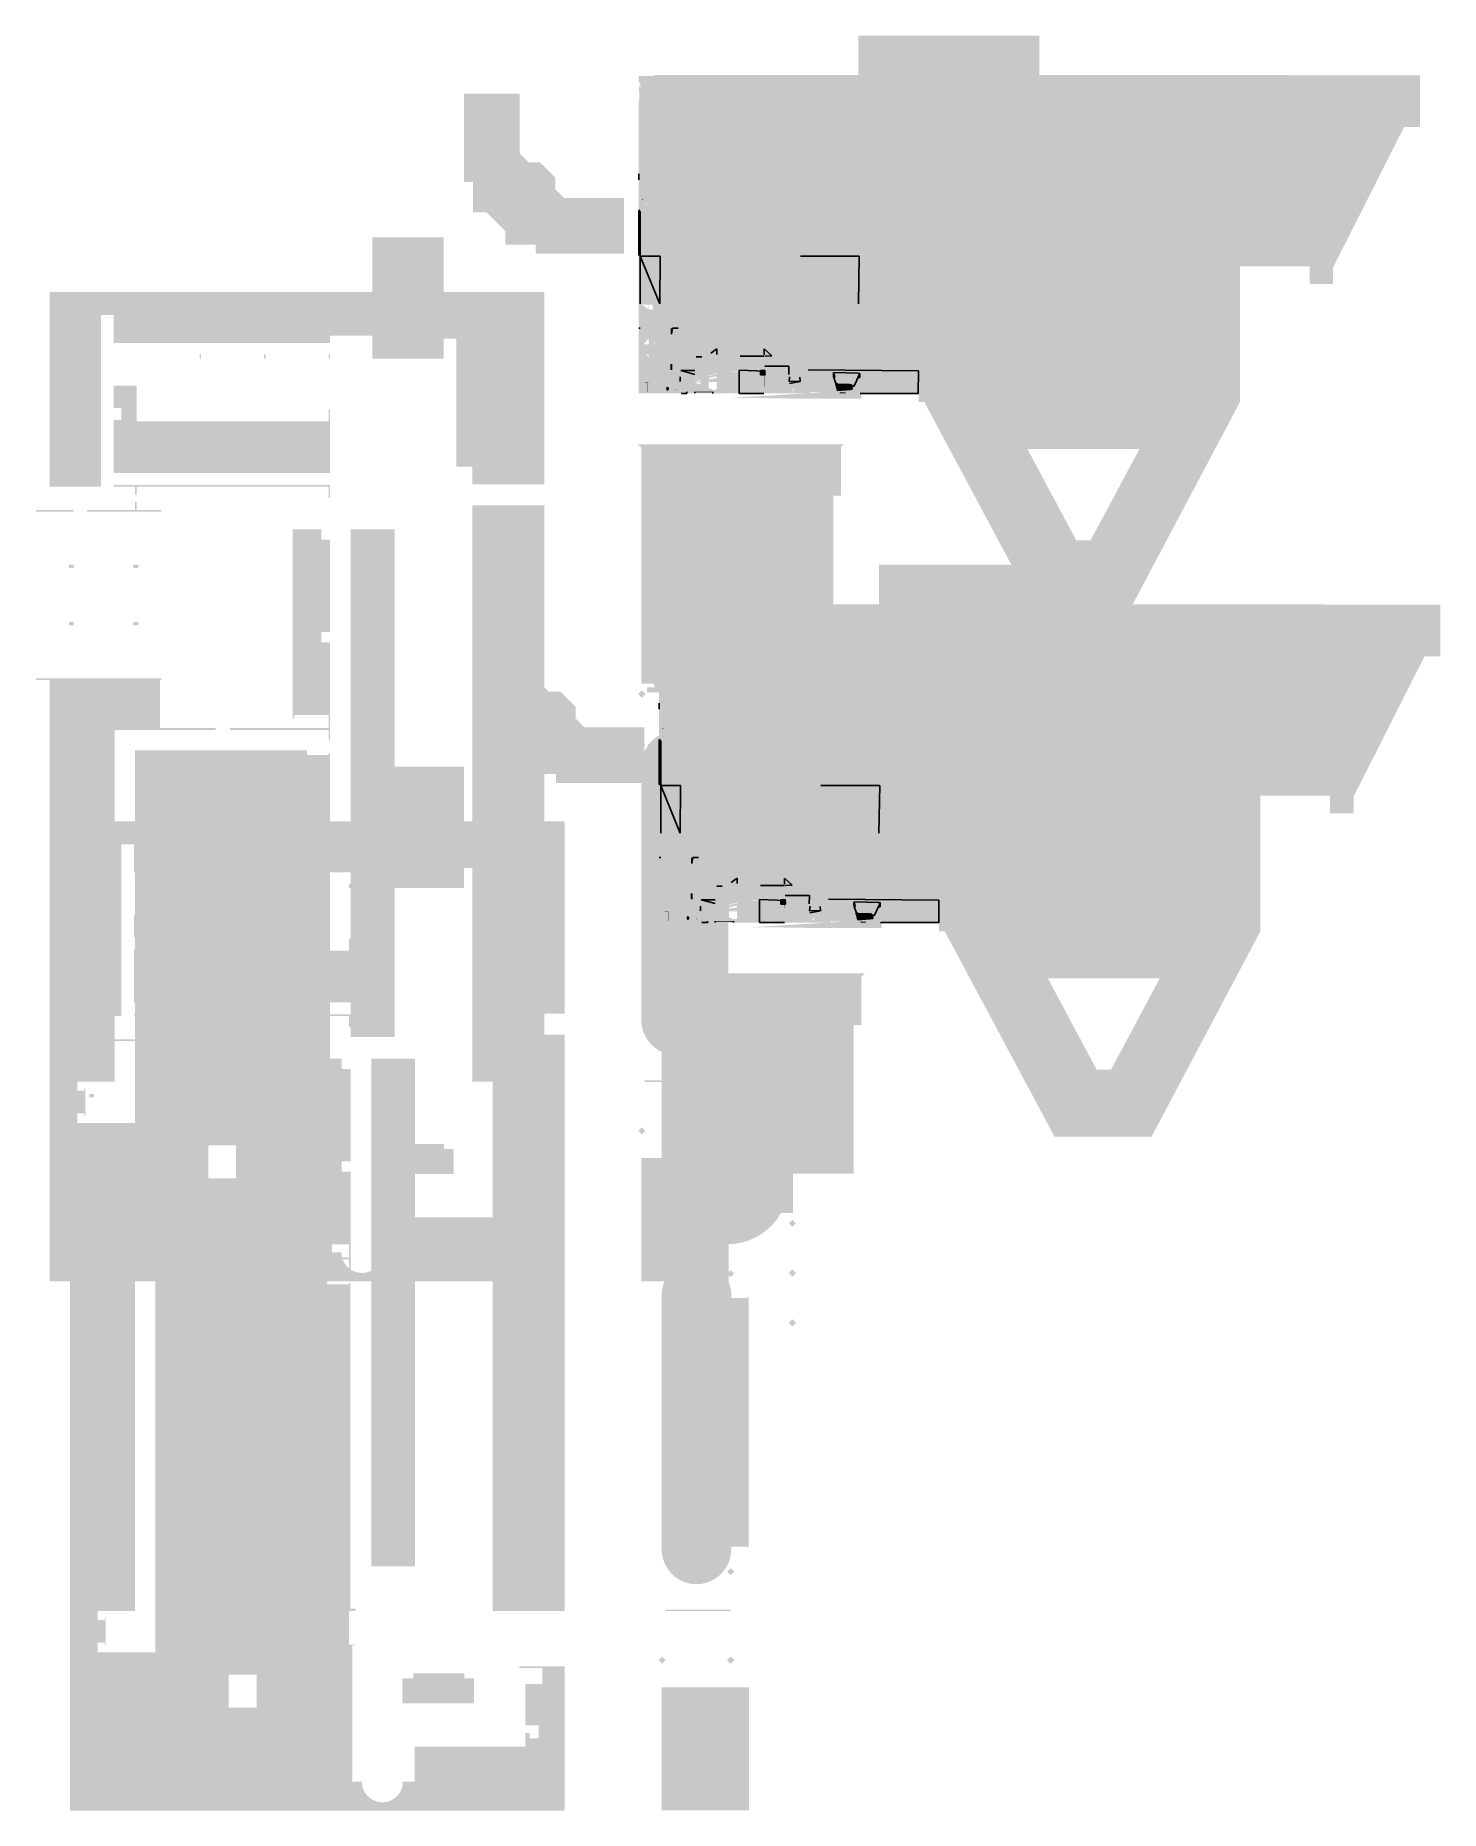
# Model space of a CAD drawing. Header units: metres. Extents: x -331 to 2982, y 362 to 2539.
# Drawn here: x -330.8 to -154.4, y 601 to 824 of the extents above; entities that cross this region are included whole.
import ezdxf

# ---------------------------------------------------------------- set-up
doc = ezdxf.new("R2010")
doc.units = ezdxf.units.M
doc.layers.add('_salas', color=251, linetype='Continuous', plot=False)

msp = doc.modelspace()

# ---------------------------------------------------------------- hatches: boundary and pattern name
at = {"layer": '_salas', "transparency": 33554559}
h = msp.add_hatch(color=256, dxfattribs=at)
h.dxf.hatch_style = 1
h.paths.add_polyline_path([(-204.782, 819.024), (-204.782, 823.974), (-227.482, 823.974), (-227.482, 819.024), (-253.129, 819.024), (-253.096, 781.829), (-219.932, 781.829), (-219.932, 777.949), (-219.219, 777.949), (-205.419, 752.149), (-193.233, 752.149), (-179.561, 777.949), (-179.561, 794.974), (-170.832, 794.974), (-170.832, 792.764), (-167.861, 792.764), (-167.861, 794.864), (-158.952, 812.474), (-156.944, 812.474), (-156.944, 818.974)])
h.paths.add_polyline_path([(-192.186, 772.049), (-198.336, 760.542), (-200.12, 760.542), (-206.27, 772.049)], flags=16)
at = {"layer": '_salas'}
h = msp.add_hatch(color=256, dxfattribs=at)
edge = h.paths.add_edge_path(flags=16)
edge.add_arc((-254.736, 806.532), 0.671, 267.4911, 360)
h.paths.add_polyline_path([(-254.766, 806.562), (-254.766, 806.532), (-254.066, 806.532), (-254.066, 806.562)], flags=16)
h.paths.add_polyline_path([(-252.182, 804.074), (-252.132, 804.074), (-252.132, 804.224), (-252.182, 804.224)], flags=16)
h.paths.add_polyline_path([(-253.682, 802.794), (-253.682, 802.764), (-254.382, 802.764), (-254.382, 802.794)], flags=17)
h.paths.add_polyline_path([(-253.682, 803.054), (-253.682, 803.084), (-254.382, 803.084), (-254.382, 803.054)], flags=17)
h.paths.add_polyline_path([(-253.032, 804.074), (-252.982, 804.074), (-252.982, 804.224), (-253.032, 804.224)], flags=17)
h.paths.add_polyline_path([(-252.208, 804.074), (-252.178, 804.074), (-252.178, 803.274), (-252.208, 803.274)], flags=16)
edge = h.paths.add_edge_path(flags=17)
edge.add_line((-254.471, 803.276), (-254.507, 803.258))
edge = h.paths.add_edge_path(flags=17)
edge.add_line((-254.471, 803.513), (-254.507, 803.531))
edge = h.paths.add_edge_path(flags=17)
edge.add_arc((-254.591, 803.47), 0.228, 301.68089, 321.83971)
edge = h.paths.add_edge_path(flags=17)
edge.add_arc((-254.499, 803.394), 0.109, 323.00192, 360.12818)
edge = h.paths.add_edge_path(flags=17)
edge.add_arc((-254.499, 803.395), 0.109, 359.87182, 396.99808)
edge = h.paths.add_edge_path(flags=17)
edge.add_arc((-254.591, 803.319), 0.228, 38.16029, 58.31911)
edge = h.paths.add_edge_path(flags=17)
edge.add_arc((-254.574, 803.395), 0.154, 180.24877, 240.34413)
edge = h.paths.add_edge_path(flags=17)
edge.add_arc((-254.577, 803.387), 0.146, 239.70194, 280.44557)
edge = h.paths.add_edge_path(flags=17)
edge.add_arc((-254.577, 803.397), 0.157, 280.02804, 296.92737)
edge = h.paths.add_edge_path(flags=17)
edge.add_arc((-254.577, 803.391), 0.157, 63.07264, 79.97196)
edge = h.paths.add_edge_path(flags=17)
edge.add_arc((-254.577, 803.402), 0.146, 79.55443, 120.29806)
edge = h.paths.add_edge_path(flags=17)
edge.add_arc((-254.574, 803.394), 0.154, 119.65587, 179.75123)
edge = h.paths.add_edge_path(flags=17)
edge.add_arc((-254.8, 803.319), 0.0102, 178.30859, 225.24391)
edge = h.paths.add_edge_path(flags=17)
edge.add_line((-254.81, 803.325), (-254.81, 803.32))
edge = h.paths.add_edge_path(flags=17)
edge.add_line((-254.81, 803.332), (-254.81, 803.325))
edge = h.paths.add_edge_path(flags=16)
edge.add_line((-254.868, 803.332), (-254.81, 803.332))
edge = h.paths.add_edge_path(flags=16)
edge.add_arc((-254.868, 803.343), 0.0118, 183.68016, 271.29895)
edge = h.paths.add_edge_path(flags=16)
edge.add_line((-254.88, 803.394), (-254.88, 803.343))
edge = h.paths.add_edge_path(flags=16)
edge.add_line((-254.88, 803.446), (-254.88, 803.394))
edge = h.paths.add_edge_path(flags=16)
edge.add_arc((-254.868, 803.445), 0.0118, 88.70105, 176.31984)
edge = h.paths.add_edge_path(flags=17)
edge.add_line((-254.81, 803.457), (-254.868, 803.457))
edge = h.paths.add_edge_path(flags=17)
edge.add_line((-254.81, 803.464), (-254.81, 803.457))
edge = h.paths.add_edge_path(flags=17)
edge.add_line((-254.81, 803.469), (-254.81, 803.464))
edge = h.paths.add_edge_path(flags=17)
edge.add_arc((-254.8, 803.469), 0.0102, 134.75609, 181.69141)
edge = h.paths.add_edge_path(flags=16)
edge.add_arc((-254.569, 803.262), 0.32, 124.46193, 138.05209)
edge = h.paths.add_edge_path(flags=17)
edge.add_arc((-254.562, 803.249), 0.335, 105.25248, 124.15238)
edge = h.paths.add_edge_path(flags=17)
edge.add_arc((-254.58, 803.339), 0.243, 82.95473, 106.76219)
edge = h.paths.add_edge_path(flags=17)
edge.add_arc((-254.578, 803.334), 0.248, 58.92696, 83.51698)
edge = h.paths.add_edge_path(flags=16)
edge.add_arc((-254.591, 803.319), 0.268, 38.16029, 58.31911)
edge = h.paths.add_edge_path(flags=16)
edge.add_arc((-254.499, 803.395), 0.149, 359.87182, 396.99808)
edge = h.paths.add_edge_path(flags=16)
edge.add_arc((-254.499, 803.394), 0.149, 323.00192, 360.12818)
edge = h.paths.add_edge_path(flags=17)
edge.add_arc((-254.591, 803.47), 0.268, 301.68089, 321.83971)
edge = h.paths.add_edge_path(flags=17)
edge.add_arc((-254.578, 803.454), 0.248, 276.48302, 301.07304)
edge = h.paths.add_edge_path(flags=17)
edge.add_arc((-254.58, 803.449), 0.243, 253.23781, 277.04527)
edge = h.paths.add_edge_path(flags=16)
edge.add_arc((-254.562, 803.54), 0.335, 235.84762, 254.74752)
edge = h.paths.add_edge_path(flags=17)
edge.add_arc((-254.569, 803.526), 0.32, 221.94791, 235.53807)
edge = h.paths.add_edge_path(flags=17)
edge.add_arc((-254.56, 803.374), 0.0241, 269.10946, 336.4896)
edge = h.paths.add_edge_path(flags=17)
edge.add_line((-254.656, 803.35), (-254.56, 803.35))
edge = h.paths.add_edge_path(flags=17)
edge.add_arc((-254.604, 803.394), 0.0683, 139.3118, 220.6882)
edge = h.paths.add_edge_path(flags=17)
edge.add_line((-254.56, 803.439), (-254.656, 803.439))
edge = h.paths.add_edge_path(flags=17)
edge.add_arc((-254.56, 803.415), 0.0241, 23.5104, 90.89054)
edge = h.paths.add_edge_path(flags=17)
edge.add_arc((-254.617, 803.394), 0.0846, 339.22228, 380.77772)
edge = h.paths.add_edge_path(flags=16)
edge.add_line((-254.845, 803.426), (-254.845, 803.394))
edge = h.paths.add_edge_path(flags=16)
edge.add_arc((-254.839, 803.426), 0.00666, 143.89771, 182.04285)
edge = h.paths.add_edge_path(flags=17)
edge.add_arc((-254.84, 803.426), 0.00592, 112.59835, 136.06399)
edge = h.paths.add_edge_path(flags=17)
edge.add_arc((-254.838, 803.419), 0.0131, 70.34184, 109.3875)
edge = h.paths.add_edge_path(flags=17)
edge.add_arc((-254.828, 803.442), 0.0119, 245.9796, 265.94792)
edge = h.paths.add_edge_path(flags=17)
edge.add_line((-254.818, 803.43), (-254.829, 803.43))
edge = h.paths.add_edge_path(flags=17)
edge.add_arc((-254.819, 803.439), 0.00832, 272.0149, 355.28198)
edge = h.paths.add_edge_path(flags=17)
edge.add_line((-254.81, 803.457), (-254.81, 803.394))
edge = h.paths.add_edge_path(flags=17)
edge.add_line((-254.81, 803.332), (-254.81, 803.394))
edge = h.paths.add_edge_path(flags=17)
edge.add_arc((-254.819, 803.35), 0.00832, 4.71802, 87.9851)
edge.add_line((-254.818, 803.358), (-254.829, 803.358))
edge.add_arc((-254.828, 803.346), 0.0119, 94.05208, 114.0204)
edge.add_arc((-254.838, 803.37), 0.0131, 250.6125, 289.65816, ccw=False)
edge.add_arc((-254.84, 803.363), 0.00592, 223.93601, 247.40165, ccw=False)
edge.add_arc((-254.839, 803.362), 0.00666, 177.95715, 216.10229, ccw=False)
edge.add_line((-254.845, 803.363), (-254.845, 803.394))
edge = h.paths.add_edge_path(flags=17)
edge.add_line((-252.476, 801.898), (-252.883, 801.898))
edge = h.paths.add_edge_path(flags=16)
edge.add_arc((-252.815, 802.097), 0.0635, 180, 212.80733)
edge.add_arc((-252.75, 802.138), 0.141, 212.80733, 237.2771)
edge.add_arc((-252.707, 802.205), 0.22, 237.2771, 255.096)
edge.add_arc((-252.679, 802.31), 0.328, 255.096, 270)
edge.add_arc((-252.679, 802.31), 0.328, 270, 284.904)
edge.add_arc((-252.651, 802.205), 0.22, 284.904, 302.7229)
edge.add_arc((-252.609, 802.138), 0.141, 302.7229, 327.19267)
edge.add_arc((-252.544, 802.097), 0.0635, 327.19267, 360)
edge.add_arc((-252.544, 802.097), 0.0635, 0, 32.80733)
edge.add_arc((-252.609, 802.055), 0.141, 32.80733, 57.2771)
edge.add_arc((-252.651, 801.988), 0.22, 57.2771, 75.096)
edge.add_arc((-252.679, 801.883), 0.328, 75.096, 90)
edge.add_arc((-252.679, 801.883), 0.328, 90, 104.904)
edge.add_arc((-252.707, 801.988), 0.22, 104.904, 122.7229)
edge.add_arc((-252.75, 802.055), 0.141, 122.7229, 147.19267)
edge.add_arc((-252.815, 802.097), 0.0635, 147.19267, 180)
edge = h.paths.add_edge_path(flags=17)
edge.add_arc((-252.544, 802.097), 0.0995, 0, 32.80733)
edge.add_arc((-252.609, 802.055), 0.177, 32.80733, 57.2771)
edge.add_arc((-252.651, 801.988), 0.256, 57.2771, 75.096)
edge.add_arc((-252.679, 801.883), 0.364, 75.096, 90)
edge.add_arc((-252.679, 801.883), 0.364, 90, 104.904)
edge.add_arc((-252.707, 801.988), 0.256, 104.904, 122.7229)
edge.add_arc((-252.75, 802.055), 0.177, 122.7229, 147.19267)
edge.add_arc((-252.815, 802.097), 0.0995, 147.19267, 180)
edge = h.paths.add_edge_path(flags=17)
edge.add_arc((-252.679, 802.097), 0.235, 350, 360)
edge = h.paths.add_edge_path(flags=16)
edge.add_arc((-252.679, 802.097), 0.235, 180, 190)
edge = h.paths.add_edge_path(flags=17)
edge.add_line((-252.448, 802.056), (-252.476, 801.898))
edge = h.paths.add_edge_path(flags=16)
edge.add_line((-252.911, 802.056), (-252.883, 801.898))
edge = h.paths.add_edge_path(flags=0)
edge.add_arc((-252.679, 802.044), 0.03, 270, 630)
edge = h.paths.add_edge_path(flags=17)
edge.add_line((-254.471, 802.233), (-254.507, 802.215))
edge = h.paths.add_edge_path(flags=17)
edge.add_line((-254.471, 802.47), (-254.507, 802.488))
edge = h.paths.add_edge_path(flags=17)
edge.add_arc((-254.591, 802.427), 0.228, 301.68089, 321.83971)
edge = h.paths.add_edge_path(flags=17)
edge.add_arc((-254.499, 802.351), 0.109, 323.00192, 360.12818)
edge = h.paths.add_edge_path(flags=17)
edge.add_arc((-254.499, 802.352), 0.109, 359.87182, 396.99808)
edge = h.paths.add_edge_path(flags=17)
edge.add_arc((-254.591, 802.276), 0.228, 38.16029, 58.31911)
edge = h.paths.add_edge_path(flags=17)
edge.add_arc((-254.574, 802.352), 0.154, 180.24877, 240.34413)
edge = h.paths.add_edge_path(flags=17)
edge.add_arc((-254.577, 802.344), 0.146, 239.70194, 280.44557)
edge = h.paths.add_edge_path(flags=17)
edge.add_arc((-254.577, 802.355), 0.157, 280.02804, 296.92737)
edge = h.paths.add_edge_path(flags=17)
edge.add_arc((-254.577, 802.349), 0.157, 63.07264, 79.97196)
edge = h.paths.add_edge_path(flags=17)
edge.add_arc((-254.577, 802.359), 0.146, 79.55443, 120.29806)
edge = h.paths.add_edge_path(flags=17)
edge.add_arc((-254.574, 802.351), 0.154, 119.65587, 179.75123)
edge = h.paths.add_edge_path(flags=17)
edge.add_arc((-254.8, 802.277), 0.0102, 178.30859, 225.24391)
edge = h.paths.add_edge_path(flags=17)
edge.add_line((-254.81, 802.282), (-254.81, 802.277))
edge = h.paths.add_edge_path(flags=17)
edge.add_line((-254.81, 802.289), (-254.81, 802.282))
edge = h.paths.add_edge_path(flags=16)
edge.add_line((-254.868, 802.289), (-254.81, 802.289))
edge = h.paths.add_edge_path(flags=16)
edge.add_arc((-254.868, 802.301), 0.0118, 183.68016, 271.29895)
edge = h.paths.add_edge_path(flags=16)
edge.add_line((-254.88, 802.352), (-254.88, 802.3))
edge = h.paths.add_edge_path(flags=16)
edge.add_line((-254.88, 802.403), (-254.88, 802.352))
edge = h.paths.add_edge_path(flags=16)
edge.add_arc((-254.868, 802.402), 0.0118, 88.70105, 176.31984)
edge = h.paths.add_edge_path(flags=17)
edge.add_line((-254.81, 802.414), (-254.868, 802.414))
edge = h.paths.add_edge_path(flags=17)
edge.add_line((-254.81, 802.421), (-254.81, 802.414))
edge = h.paths.add_edge_path(flags=17)
edge.add_line((-254.81, 802.426), (-254.81, 802.421))
edge = h.paths.add_edge_path(flags=17)
edge.add_arc((-254.8, 802.426), 0.0102, 134.75609, 181.69141)
edge = h.paths.add_edge_path(flags=16)
edge.add_arc((-254.569, 802.219), 0.32, 124.46193, 138.05209)
edge = h.paths.add_edge_path(flags=17)
edge.add_arc((-254.562, 802.206), 0.335, 105.25248, 124.15238)
edge = h.paths.add_edge_path(flags=17)
edge.add_arc((-254.58, 802.297), 0.243, 82.95473, 106.76219)
edge = h.paths.add_edge_path(flags=17)
edge.add_arc((-254.578, 802.292), 0.248, 58.92696, 83.51698)
edge = h.paths.add_edge_path(flags=16)
edge.add_arc((-254.591, 802.276), 0.268, 38.16029, 58.31911)
edge = h.paths.add_edge_path(flags=16)
edge.add_arc((-254.499, 802.352), 0.149, 359.87182, 396.99808)
edge = h.paths.add_edge_path(flags=16)
edge.add_arc((-254.499, 802.351), 0.149, 323.00192, 360.12818)
edge = h.paths.add_edge_path(flags=17)
edge.add_arc((-254.591, 802.427), 0.268, 301.68089, 321.83971)
edge = h.paths.add_edge_path(flags=17)
edge.add_arc((-254.578, 802.412), 0.248, 276.48302, 301.07304)
edge = h.paths.add_edge_path(flags=17)
edge.add_arc((-254.58, 802.407), 0.243, 253.23781, 277.04527)
edge = h.paths.add_edge_path(flags=16)
edge.add_arc((-254.562, 802.497), 0.335, 235.84762, 254.74752)
edge = h.paths.add_edge_path(flags=17)
edge.add_arc((-254.569, 802.484), 0.32, 221.94791, 235.53807)
edge = h.paths.add_edge_path(flags=17)
edge.add_arc((-254.56, 802.331), 0.0241, 269.10946, 336.4896)
edge = h.paths.add_edge_path(flags=17)
edge.add_line((-254.656, 802.307), (-254.56, 802.307))
edge = h.paths.add_edge_path(flags=17)
edge.add_arc((-254.604, 802.352), 0.0683, 139.3118, 220.6882)
edge = h.paths.add_edge_path(flags=17)
edge.add_line((-254.56, 802.396), (-254.656, 802.396))
edge = h.paths.add_edge_path(flags=17)
edge.add_arc((-254.56, 802.372), 0.0241, 23.5104, 90.89054)
edge = h.paths.add_edge_path(flags=17)
edge.add_arc((-254.617, 802.352), 0.0846, 339.22228, 380.77772)
edge = h.paths.add_edge_path(flags=16)
edge.add_line((-254.845, 802.383), (-254.845, 802.352))
edge = h.paths.add_edge_path(flags=16)
edge.add_arc((-254.839, 802.383), 0.00666, 143.89771, 182.04285)
edge = h.paths.add_edge_path(flags=17)
edge.add_arc((-254.84, 802.383), 0.00592, 112.59835, 136.06399)
edge = h.paths.add_edge_path(flags=17)
edge.add_arc((-254.838, 802.376), 0.0131, 70.34184, 109.3875)
edge = h.paths.add_edge_path(flags=17)
edge.add_arc((-254.828, 802.4), 0.0119, 245.9796, 265.94792)
edge = h.paths.add_edge_path(flags=17)
edge.add_line((-254.818, 802.388), (-254.829, 802.388))
edge = h.paths.add_edge_path(flags=17)
edge.add_arc((-254.819, 802.396), 0.00832, 272.0149, 355.28198)
edge = h.paths.add_edge_path(flags=17)
edge.add_line((-254.81, 802.414), (-254.81, 802.352))
edge = h.paths.add_edge_path(flags=17)
edge.add_line((-254.81, 802.289), (-254.81, 802.352))
edge = h.paths.add_edge_path(flags=17)
edge.add_arc((-254.819, 802.307), 0.00832, 4.71802, 87.9851)
edge.add_line((-254.818, 802.316), (-254.829, 802.316))
edge.add_arc((-254.828, 802.304), 0.0119, 94.05208, 114.0204)
edge.add_arc((-254.838, 802.327), 0.0131, 250.6125, 289.65816, ccw=False)
edge.add_arc((-254.84, 802.32), 0.00592, 223.93601, 247.40165, ccw=False)
edge.add_arc((-254.839, 802.32), 0.00666, 177.95715, 216.10229, ccw=False)
edge.add_line((-254.845, 802.32), (-254.845, 802.352))
h.paths.add_polyline_path([(-249.982, 801.424), (-249.982, 801.824), (-249.782, 801.824), (-249.782, 801.424)], flags=24)
edge = h.paths.add_edge_path(flags=0)
edge.add_line((-249.782, 801.824), (-249.782, 801.424))
edge = h.paths.add_edge_path(flags=0)
edge.add_line((-249.982, 801.824), (-249.782, 801.824))
edge = h.paths.add_edge_path(flags=0)
edge.add_line((-249.982, 801.424), (-249.982, 801.824))
edge = h.paths.add_edge_path(flags=0)
edge.add_line((-249.782, 801.424), (-249.982, 801.424))
h.paths.add_polyline_path([(-236.112, 783.704), (-236.082, 783.704), (-236.082, 782.904), (-236.112, 782.904)], flags=17)
h.paths.add_polyline_path([(-230.512, 783.682), (-230.482, 783.682), (-230.482, 782.882), (-230.512, 782.882)], flags=17)
h.paths.add_polyline_path([(-254.86, 788.133), (-254.26, 788.133), (-254.26, 787.333), (-254.86, 787.333)], flags=17)
h.paths.add_polyline_path([(-253.034, 789.554), (-253.034, 790.154), (-253.834, 790.154), (-253.834, 789.554)], flags=17)
h.paths.add_polyline_path([(-251.111, 788.141), (-250.111, 788.141), (-250.111, 790.141), (-251.111, 790.141)], flags=16)
h.paths.add_polyline_path([(-252.995, 788.15), (-251.995, 788.15), (-251.995, 790.15), (-252.995, 790.15)], flags=17)
h.paths.add_polyline_path([(-254.868, 788.152), (-253.868, 788.152), (-253.868, 790.152), (-254.868, 790.152)], flags=17)
h.paths.add_polyline_path([(-247.853, 783.497), (-247.823, 783.497), (-247.823, 782.797), (-247.853, 782.797)], flags=17)
h.paths.add_polyline_path([(-246.285, 783.395), (-245.285, 783.395), (-245.285, 781.395), (-246.285, 781.395)], flags=17)
h.paths.add_polyline_path([(-246.285, 781.303), (-245.285, 781.303), (-245.285, 779.303), (-246.285, 779.303)], flags=17)
h.paths.add_polyline_path([(-251.148, 789.546), (-251.148, 790.146), (-251.948, 790.146), (-251.948, 789.546)], flags=16)
h.paths.add_polyline_path([(-252.89, 786.59), (-252.89, 787.19), (-253.69, 787.19), (-253.69, 786.59)], flags=17)
h.paths.add_polyline_path([(-251.113, 784.869), (-251.113, 785.869), (-253.113, 785.869), (-253.113, 784.869)], flags=17)
h.paths.add_polyline_path([(-254.818, 785.194), (-253.818, 785.194), (-253.818, 787.194), (-254.818, 787.194)], flags=16)
h.paths.add_polyline_path([(-251.057, 787.152), (-251.057, 787.122), (-251.757, 787.122), (-251.757, 787.152)], flags=17)
h.paths.add_polyline_path([(-250.145, 787.318), (-250.175, 787.318), (-250.175, 788.018), (-250.145, 788.018)], flags=17)
h.paths.add_polyline_path([(-245.168, 784.624), (-245.168, 784.594), (-244.468, 784.594), (-244.468, 784.624)], flags=17)
h.paths.add_polyline_path([(-245.129, 780.988), (-244.529, 780.988), (-244.529, 781.788), (-245.129, 781.788)], flags=17)
h.paths.add_polyline_path([(-251.057, 781.984), (-251.057, 782.014), (-251.757, 782.014), (-251.757, 781.984)], flags=17)
h.paths.add_polyline_path([(-254.849, 781.914), (-253.849, 781.914), (-253.849, 783.914), (-254.849, 783.914)], flags=17)
h.paths.add_polyline_path([(-252.959, 781.902), (-252.959, 782.502), (-253.759, 782.502), (-253.759, 781.902)], flags=17)
h.paths.add_polyline_path([(-252.088, 781.902), (-252.088, 782.502), (-252.888, 782.502), (-252.888, 781.902)], flags=16)
h.paths.add_polyline_path([(-251.088, 783.615), (-251.088, 784.615), (-253.088, 784.615), (-253.088, 783.615)], flags=17)
h.paths.add_polyline_path([(-245.129, 781.863), (-244.529, 781.863), (-244.529, 782.663), (-245.129, 782.663)], flags=17)
h.paths.add_polyline_path([(-245.129, 782.713), (-244.529, 782.713), (-244.529, 783.513), (-245.129, 783.513)], flags=17)
h.paths.add_polyline_path([(-243.5, 780.391), (-242.5, 780.391), (-242.5, 782.391), (-243.5, 782.391)], flags=17)
h.paths.add_polyline_path([(-243.5, 782.483), (-242.5, 782.483), (-242.5, 784.483), (-243.5, 784.483)], flags=17)
h.paths.add_polyline_path([(-230.682, 783.824), (-230.682, 783.854), (-231.482, 783.854), (-231.482, 783.824)], flags=17)
h.paths.add_polyline_path([(-233.712, 783.704), (-233.682, 783.704), (-233.682, 782.904), (-233.712, 782.904)], flags=17)
h.paths.add_polyline_path([(-239.162, 783.704), (-239.132, 783.704), (-239.132, 782.904), (-239.162, 782.904)], flags=17)
h.paths.add_polyline_path([(-239.332, 783.824), (-239.332, 783.854), (-240.132, 783.854), (-240.132, 783.824)], flags=17)
edge = h.paths.add_edge_path(flags=17)
edge.add_ellipse((-251.242, 781.449), major_axis=(-0.215, 0), ratio=0.6727272, start_angle=0, end_angle=360)
h.paths.add_polyline_path([(-249.982, 784.624), (-249.982, 785.024), (-249.782, 785.024), (-249.782, 784.624)], flags=25)
edge = h.paths.add_edge_path(flags=16)
edge.add_line((-249.782, 785.024), (-249.782, 784.624))
edge = h.paths.add_edge_path(flags=16)
edge.add_line((-249.982, 785.024), (-249.782, 785.024))
edge = h.paths.add_edge_path(flags=16)
edge.add_line((-249.982, 784.624), (-249.982, 785.024))
edge = h.paths.add_edge_path(flags=16)
edge.add_line((-249.782, 784.624), (-249.982, 784.624))
edge = h.paths.add_edge_path(flags=16)
edge.add_ellipse((-250.422, 781.449), major_axis=(-0.215, 0), ratio=0.6727272, start_angle=0, end_angle=360)
h.paths.add_polyline_path([(-249.982, 789.874), (-249.982, 790.274), (-249.782, 790.274), (-249.782, 789.874)], flags=24)
edge = h.paths.add_edge_path(flags=0)
edge.add_line((-249.782, 790.274), (-249.782, 789.874))
edge = h.paths.add_edge_path(flags=0)
edge.add_line((-249.982, 790.274), (-249.782, 790.274))
edge = h.paths.add_edge_path(flags=0)
edge.add_line((-249.982, 789.874), (-249.982, 790.274))
edge = h.paths.add_edge_path(flags=0)
edge.add_line((-249.782, 789.874), (-249.982, 789.874))
h.paths.add_polyline_path([(-242.482, 784.624), (-242.482, 785.024), (-242.282, 785.024), (-242.282, 784.624)], flags=25)
edge = h.paths.add_edge_path(flags=16)
edge.add_line((-242.282, 785.024), (-242.282, 784.624))
edge = h.paths.add_edge_path(flags=16)
edge.add_line((-242.482, 785.024), (-242.282, 785.024))
edge = h.paths.add_edge_path(flags=16)
edge.add_line((-242.482, 784.624), (-242.482, 785.024))
edge = h.paths.add_edge_path(flags=16)
edge.add_line((-242.282, 784.624), (-242.482, 784.624))
h.paths.add_polyline_path([(-238.402, 780.057), (-237.652, 780.057), (-237.652, 781.257), (-238.402, 781.257)], flags=17)
edge = h.paths.add_edge_path(flags=17)
edge.add_arc((-237.602, 780.979), 0.577, 339.20895, 380.79105)
edge = h.paths.add_edge_path(flags=17)
edge.add_arc((-237.152, 780.952), 0.203, 278.09524, 296.38199)
edge = h.paths.add_edge_path(flags=16)
edge.add_line((-237.356, 780.736), (-237.349, 780.736))
edge = h.paths.add_edge_path(flags=17)
edge.add_line((-237.356, 781.222), (-237.348, 781.221))
edge = h.paths.add_edge_path(flags=17)
edge.add_arc((-237.365, 780.837), 0.102, 196.10866, 275)
edge = h.paths.add_edge_path(flags=17)
edge.add_arc((-237.365, 781.12), 0.102, 85, 163.89134)
edge = h.paths.add_edge_path(flags=17)
edge.add_arc((-236.767, 780.979), 0.716, 166.27501, 193.72499)
edge = h.paths.add_edge_path(flags=17)
edge.add_arc((-237.152, 781.003), 0.203, 63.78779, 82.66529)
edge = h.paths.add_edge_path(flags=17)
edge.add_arc((-236.987, 780.818), 0.0877, 210.39269, 329.60731)
edge = h.paths.add_edge_path(flags=17)
edge.add_arc((-236.987, 781.139), 0.0877, 30.39269, 149.60731)
edge = h.paths.add_edge_path(flags=17)
edge.add_arc((-238.486, 780.979), 1.587, 352.59073, 367.40927)
edge = h.paths.add_edge_path(flags=17)
edge.add_line((-237.337, 781.212), (-237.142, 781.196))
edge = h.paths.add_edge_path(flags=17)
edge.add_line((-237.333, 781.271), (-237.136, 781.266))
edge = h.paths.add_edge_path(flags=17)
edge.add_arc((-237.323, 781.24), 0.032, 108.71616, 243.95689)
edge = h.paths.add_edge_path(flags=17)
edge.add_arc((-237.15, 781.232), 0.0363, 282.86629, 427.84358)
edge = h.paths.add_edge_path(flags=17)
edge.add_arc((-237.15, 780.725), 0.0363, 292.15642, 437.13371)
edge = h.paths.add_edge_path(flags=17)
edge.add_arc((-237.323, 780.717), 0.032, 116.04311, 251.28384)
edge = h.paths.add_edge_path(flags=17)
edge.add_line((-237.333, 780.687), (-237.136, 780.692))
edge = h.paths.add_edge_path(flags=17)
edge.add_line((-237.337, 780.746), (-237.142, 780.761))
edge = h.paths.add_edge_path(flags=17)
edge.add_line((-237.356, 780.736), (-237.348, 780.736))
h.paths.add_polyline_path([(-234.982, 784.624), (-234.982, 785.024), (-234.782, 785.024), (-234.782, 784.624)], flags=24)
edge = h.paths.add_edge_path(flags=0)
edge.add_line((-234.782, 785.024), (-234.782, 784.624))
edge = h.paths.add_edge_path(flags=0)
edge.add_line((-234.982, 785.024), (-234.782, 785.024))
edge = h.paths.add_edge_path(flags=0)
edge.add_line((-234.982, 784.624), (-234.982, 785.024))
edge = h.paths.add_edge_path(flags=0)
edge.add_line((-234.782, 784.624), (-234.982, 784.624))
edge = h.paths.add_edge_path(flags=17)
edge.add_arc((-237.091, 782.924), 0.577, 69.20895, 110.79105)
edge = h.paths.add_edge_path(flags=17)
edge.add_arc((-237.118, 783.373), 0.203, 153.61801, 171.90476)
edge = h.paths.add_edge_path(flags=16)
edge.add_line((-237.334, 783.17), (-237.334, 783.177))
edge = h.paths.add_edge_path(flags=17)
edge.add_line((-236.848, 783.17), (-236.849, 783.177))
edge = h.paths.add_edge_path(flags=17)
edge.add_arc((-237.233, 783.161), 0.102, 175, 253.89134)
edge = h.paths.add_edge_path(flags=17)
edge.add_arc((-236.949, 783.161), 0.102, 286.10866, 365)
edge = h.paths.add_edge_path(flags=17)
edge.add_arc((-237.091, 783.759), 0.716, 256.27501, 283.72499)
edge = h.paths.add_edge_path(flags=17)
edge.add_arc((-237.067, 783.373), 0.203, 7.33471, 26.21221)
edge = h.paths.add_edge_path(flags=17)
edge.add_arc((-237.251, 783.539), 0.0877, 120.39269, 239.60731)
edge = h.paths.add_edge_path(flags=17)
edge.add_arc((-236.931, 783.539), 0.0877, 300.39269, 419.60731)
edge = h.paths.add_edge_path(flags=17)
edge.add_arc((-237.091, 782.04), 1.587, 82.59073, 97.40927)
edge = h.paths.add_edge_path(flags=17)
edge.add_line((-236.858, 783.189), (-236.873, 783.384))
edge = h.paths.add_edge_path(flags=17)
edge.add_line((-236.799, 783.193), (-236.804, 783.39))
edge = h.paths.add_edge_path(flags=17)
edge.add_arc((-236.829, 783.203), 0.032, 206.04311, 341.28384)
edge = h.paths.add_edge_path(flags=17)
edge.add_arc((-236.838, 783.376), 0.0363, 22.15642, 167.13371)
edge = h.paths.add_edge_path(flags=17)
edge.add_arc((-237.344, 783.376), 0.0363, 12.86629, 157.84358)
edge = h.paths.add_edge_path(flags=17)
edge.add_arc((-237.353, 783.203), 0.032, 198.71616, 333.95689)
edge = h.paths.add_edge_path(flags=17)
edge.add_line((-237.383, 783.193), (-237.378, 783.39))
edge = h.paths.add_edge_path(flags=17)
edge.add_line((-237.324, 783.189), (-237.309, 783.384))
edge = h.paths.add_edge_path(flags=17)
edge.add_line((-237.334, 783.17), (-237.333, 783.177))
h.paths.add_polyline_path([(-235.824, 782.026), (-235.28, 782.026), (-235.28, 782.306), (-235.824, 782.306)], flags=16)
h.paths.add_polyline_path([(-237.652, 782.945), (-237.652, 782.195), (-236.452, 782.195), (-236.452, 782.945)], flags=17)
edge = h.paths.add_edge_path(flags=16)
edge.add_ellipse((-235.493, 781.449), major_axis=(-0.215, 0), ratio=0.6727272, start_angle=0, end_angle=360)
h.paths.add_polyline_path([(-242.482, 789.874), (-242.482, 790.274), (-242.282, 790.274), (-242.282, 789.874)], flags=25)
edge = h.paths.add_edge_path(flags=16)
edge.add_line((-242.282, 790.274), (-242.282, 789.874))
edge = h.paths.add_edge_path(flags=16)
edge.add_line((-242.482, 790.274), (-242.282, 790.274))
edge = h.paths.add_edge_path(flags=16)
edge.add_line((-242.482, 789.874), (-242.482, 790.274))
edge = h.paths.add_edge_path(flags=16)
edge.add_line((-242.282, 789.874), (-242.482, 789.874))
h.paths.add_polyline_path([(-234.982, 789.874), (-234.982, 790.274), (-234.782, 790.274), (-234.782, 789.874)], flags=24)
edge = h.paths.add_edge_path(flags=0)
edge.add_line((-234.782, 790.274), (-234.782, 789.874))
edge = h.paths.add_edge_path(flags=0)
edge.add_line((-234.982, 790.274), (-234.782, 790.274))
edge = h.paths.add_edge_path(flags=0)
edge.add_line((-234.982, 789.874), (-234.982, 790.274))
edge = h.paths.add_edge_path(flags=0)
edge.add_line((-234.782, 789.874), (-234.982, 789.874))
h.paths.add_polyline_path([(-247.95, 780.988), (-247.35, 780.988), (-247.35, 780.188), (-247.95, 780.188)], flags=17)
h.paths.add_polyline_path([(-247.95, 780.138), (-247.35, 780.138), (-247.35, 779.338), (-247.95, 779.338)], flags=17)
h.paths.add_polyline_path([(-242.545, 779.278), (-242.545, 780.278), (-244.545, 780.278), (-244.545, 779.278)], flags=17)
h.paths.add_polyline_path([(-227.421, 783.752), (-227.421, 783.782), (-228.221, 783.782), (-228.221, 783.752)], flags=17)
edge = h.paths.add_edge_path(flags=17)
edge.add_arc((-238.425, 780.581), 0.577, 159.20895, 200.79105)
edge = h.paths.add_edge_path(flags=17)
edge.add_arc((-238.874, 780.554), 0.203, 243.61801, 261.90476)
edge = h.paths.add_edge_path(flags=16)
edge.add_line((-238.671, 780.338), (-238.678, 780.339))
edge = h.paths.add_edge_path(flags=17)
edge.add_line((-238.671, 780.824), (-238.678, 780.824))
edge = h.paths.add_edge_path(flags=17)
edge.add_arc((-238.662, 780.44), 0.102, 265, 343.89134)
edge = h.paths.add_edge_path(flags=17)
edge.add_arc((-238.662, 780.723), 0.102, 16.10866, 95)
edge = h.paths.add_edge_path(flags=17)
edge.add_arc((-239.26, 780.581), 0.716, 346.27501, 373.72499)
edge = h.paths.add_edge_path(flags=17)
edge.add_arc((-238.874, 780.605), 0.203, 97.33471, 116.21221)
edge = h.paths.add_edge_path(flags=17)
edge.add_arc((-239.039, 780.421), 0.0877, 210.39269, 329.60731)
edge = h.paths.add_edge_path(flags=17)
edge.add_arc((-239.039, 780.742), 0.0877, 30.39269, 149.60731)
edge = h.paths.add_edge_path(flags=17)
edge.add_arc((-237.541, 780.581), 1.587, 172.59073, 187.40927)
edge = h.paths.add_edge_path(flags=17)
edge.add_line((-238.69, 780.814), (-238.885, 780.799))
edge = h.paths.add_edge_path(flags=17)
edge.add_line((-238.693, 780.873), (-238.89, 780.868))
edge = h.paths.add_edge_path(flags=17)
edge.add_arc((-238.704, 780.843), 0.032, 296.04311, 431.28384)
edge = h.paths.add_edge_path(flags=17)
edge.add_arc((-238.877, 780.834), 0.0363, 112.15642, 257.13371)
edge = h.paths.add_edge_path(flags=17)
edge.add_arc((-238.877, 780.328), 0.0363, 102.86629, 247.84358)
edge = h.paths.add_edge_path(flags=17)
edge.add_arc((-238.704, 780.32), 0.032, 288.71616, 423.95689)
edge = h.paths.add_edge_path(flags=17)
edge.add_line((-238.693, 780.289), (-238.89, 780.294))
edge = h.paths.add_edge_path(flags=17)
edge.add_line((-238.69, 780.348), (-238.885, 780.363))
edge = h.paths.add_edge_path(flags=17)
edge.add_line((-238.671, 780.338), (-238.678, 780.339))
h.paths.add_polyline_path([(-239.23, 779.276), (-238.43, 779.276), (-238.43, 780.076), (-239.23, 780.076)], flags=17)
edge = h.paths.add_edge_path(flags=16)
edge.add_line((-238.601, 779.726), (-238.601, 779.691))
edge = h.paths.add_edge_path(flags=16)
edge.add_line((-238.989, 779.691), (-238.989, 779.726))
edge = h.paths.add_edge_path(flags=16)
edge.add_line((-238.601, 779.691), (-238.989, 779.691))
edge = h.paths.add_edge_path(flags=16)
edge.add_line((-238.989, 779.726), (-238.601, 779.726))
edge = h.paths.add_edge_path(flags=16)
edge.add_line((-238.601, 779.691), (-238.646, 779.392))
edge = h.paths.add_edge_path(flags=16)
edge.add_line((-238.646, 779.392), (-238.945, 779.392))
edge = h.paths.add_edge_path(flags=16)
edge.add_line((-238.945, 779.392), (-238.989, 779.691))
edge = h.paths.add_edge_path(flags=16)
edge.add_line((-238.704, 779.749), (-238.704, 779.774))
edge = h.paths.add_edge_path(flags=16)
edge.add_line((-238.558, 779.749), (-238.704, 779.749))
edge = h.paths.add_edge_path(flags=16)
edge.add_line((-238.558, 779.774), (-238.558, 779.749))
edge = h.paths.add_edge_path(flags=16)
edge.add_line((-239.044, 779.774), (-238.533, 779.774))
edge = h.paths.add_edge_path(flags=16)
edge.add_line((-238.533, 779.774), (-238.533, 779.36))
edge = h.paths.add_edge_path(flags=16)
edge.add_line((-238.533, 779.36), (-239.044, 779.36))
edge = h.paths.add_edge_path(flags=16)
edge.add_line((-239.044, 779.36), (-239.044, 779.774))
edge = h.paths.add_edge_path(flags=16)
edge.add_line((-238.66, 779.997), (-238.587, 779.997))
edge = h.paths.add_edge_path(flags=16)
edge.add_line((-238.587, 779.997), (-238.587, 779.875))
edge = h.paths.add_edge_path(flags=16)
edge.add_line((-238.587, 779.875), (-238.66, 779.875))
edge = h.paths.add_edge_path(flags=16)
edge.add_line((-238.66, 779.875), (-238.66, 779.997))
edge = h.paths.add_edge_path(flags=16)
edge.add_line((-239.001, 779.997), (-238.685, 779.997))
edge = h.paths.add_edge_path(flags=16)
edge.add_line((-238.685, 779.997), (-238.685, 779.875))
edge = h.paths.add_edge_path(flags=16)
edge.add_line((-238.685, 779.875), (-239.001, 779.875))
edge = h.paths.add_edge_path(flags=16)
edge.add_line((-239.001, 779.875), (-239.001, 779.997))
edge = h.paths.add_edge_path(flags=16)
edge.add_line((-239.025, 780.021), (-238.563, 780.021))
edge = h.paths.add_edge_path(flags=16)
edge.add_line((-238.563, 780.021), (-238.563, 779.826))
edge = h.paths.add_edge_path(flags=16)
edge.add_line((-238.563, 779.826), (-239.025, 779.826))
edge = h.paths.add_edge_path(flags=16)
edge.add_line((-239.025, 779.826), (-239.025, 780.021))
edge = h.paths.add_edge_path(flags=17)
edge.add_arc((-237.646, 780.26), 0.577, 339.20895, 380.79105)
edge = h.paths.add_edge_path(flags=17)
edge.add_arc((-237.196, 780.233), 0.203, 278.09524, 296.38199)
edge = h.paths.add_edge_path(flags=16)
edge.add_line((-237.399, 780.017), (-237.392, 780.017))
edge = h.paths.add_edge_path(flags=17)
edge.add_line((-237.399, 780.502), (-237.392, 780.502))
edge = h.paths.add_edge_path(flags=17)
edge.add_arc((-237.408, 780.118), 0.102, 196.10866, 275)
edge = h.paths.add_edge_path(flags=17)
edge.add_arc((-237.408, 780.401), 0.102, 85, 163.89134)
edge = h.paths.add_edge_path(flags=17)
edge.add_arc((-236.81, 780.26), 0.716, 166.27501, 193.72499)
edge = h.paths.add_edge_path(flags=17)
edge.add_arc((-237.196, 780.284), 0.203, 63.78779, 82.66529)
edge = h.paths.add_edge_path(flags=17)
edge.add_arc((-237.031, 780.099), 0.0877, 210.39269, 329.60731)
edge = h.paths.add_edge_path(flags=17)
edge.add_arc((-237.031, 780.42), 0.0877, 30.39269, 149.60731)
edge = h.paths.add_edge_path(flags=17)
edge.add_arc((-238.529, 780.26), 1.587, 352.59073, 367.40927)
edge = h.paths.add_edge_path(flags=17)
edge.add_line((-237.381, 780.492), (-237.186, 780.477))
edge = h.paths.add_edge_path(flags=17)
edge.add_line((-237.377, 780.551), (-237.18, 780.546))
edge = h.paths.add_edge_path(flags=17)
edge.add_arc((-237.367, 780.521), 0.032, 108.71616, 243.95689)
edge = h.paths.add_edge_path(flags=17)
edge.add_arc((-237.194, 780.513), 0.0363, 282.86629, 427.84358)
edge = h.paths.add_edge_path(flags=17)
edge.add_arc((-237.194, 780.006), 0.0363, 292.15642, 437.13371)
edge = h.paths.add_edge_path(flags=17)
edge.add_arc((-237.367, 779.998), 0.032, 116.04311, 251.28384)
edge = h.paths.add_edge_path(flags=17)
edge.add_line((-237.377, 779.968), (-237.18, 779.973))
edge = h.paths.add_edge_path(flags=17)
edge.add_line((-237.381, 780.027), (-237.186, 780.042))
edge = h.paths.add_edge_path(flags=17)
edge.add_line((-237.399, 780.017), (-237.392, 780.017))
h.paths.add_polyline_path([(-227.476, 784.624), (-227.476, 785.024), (-227.276, 785.024), (-227.276, 784.624)], flags=24)
edge = h.paths.add_edge_path(flags=0)
edge.add_line((-227.276, 785.024), (-227.276, 784.624))
edge = h.paths.add_edge_path(flags=0)
edge.add_line((-227.476, 785.024), (-227.276, 785.024))
edge = h.paths.add_edge_path(flags=0)
edge.add_line((-227.476, 784.624), (-227.476, 785.024))
edge = h.paths.add_edge_path(flags=0)
edge.add_line((-227.276, 784.624), (-227.476, 784.624))
h.paths.add_polyline_path([(-227.476, 789.874), (-227.476, 790.274), (-227.276, 790.274), (-227.276, 789.874)], flags=24)
edge = h.paths.add_edge_path(flags=0)
edge.add_line((-227.276, 790.274), (-227.276, 789.874))
edge = h.paths.add_edge_path(flags=0)
edge.add_line((-227.476, 790.274), (-227.276, 790.274))
edge = h.paths.add_edge_path(flags=0)
edge.add_line((-227.476, 789.874), (-227.476, 790.274))
edge = h.paths.add_edge_path(flags=0)
edge.add_line((-227.276, 789.874), (-227.476, 789.874))
h.paths.add_polyline_path([(-227.476, 779.024), (-227.476, 779.424), (-227.276, 779.424), (-227.276, 779.024)], flags=25)
edge = h.paths.add_edge_path(flags=16)
edge.add_line((-227.276, 779.424), (-227.276, 779.024))
edge = h.paths.add_edge_path(flags=16)
edge.add_line((-227.476, 779.424), (-227.276, 779.424))
edge = h.paths.add_edge_path(flags=16)
edge.add_line((-227.476, 779.024), (-227.476, 779.424))
edge = h.paths.add_edge_path(flags=16)
edge.add_line((-227.276, 779.024), (-227.476, 779.024))
h.paths.add_polyline_path([(-251.882, 804.328), (-251.882, 804.278), (-251.082, 804.278), (-251.082, 804.328)], flags=17)
h.paths.add_polyline_path([(-251.882, 805.075), (-251.882, 805.014), (-252.132, 805.014), (-252.132, 805.075)], flags=17)
h.paths.add_polyline_path([(-254.882, 806.617), (-254.882, 806.724)], flags=17)
h.paths.add_polyline_path([(-255.082, 812.354), (-255.082, 810.554), (-255.082, 809.754), (-255.082, 807.954), (-254.882, 807.954), (-254.882, 809.754), (-254.882, 810.554), (-254.882, 812.354)], flags=17)
h.paths.add_polyline_path([(-254.882, 809.754), (-255.082, 809.754), (-255.082, 807.954), (-254.882, 807.954)], flags=16)
h.paths.add_polyline_path([(-255.082, 806.617), (-254.882, 806.617)], flags=17)
h.paths.add_polyline_path([(-254.766, 806.617), (-254.882, 806.617), (-254.882, 806.562), (-254.766, 806.562)], flags=16)
h.paths.add_polyline_path([(-254.882, 803.124), (-254.882, 803.924)], flags=0)
h.paths.add_polyline_path([(-253.582, 803.054), (-253.682, 803.054), (-253.682, 803.024), (-253.582, 803.024)], flags=16)
h.paths.add_polyline_path([(-254.882, 803.924), (-254.882, 803.124), (-255.082, 803.124), (-255.082, 803.924)], flags=17)
h.paths.add_polyline_path([(-254.882, 802.724), (-254.882, 801.924)], flags=17)
h.paths.add_polyline_path([(-253.582, 802.794), (-253.682, 802.794), (-253.682, 802.824), (-253.582, 802.824)], flags=16)
h.paths.add_polyline_path([(-253.582, 802.824), (-253.582, 802.794), (-253.682, 802.794), (-253.682, 802.824)], flags=17)
h.paths.add_polyline_path([(-253.582, 802.824), (-253.682, 802.824)], flags=16)
h.paths.add_polyline_path([(-254.882, 803.124), (-255.082, 803.124), (-255.082, 803.924), (-254.882, 803.924)], flags=16)
h.paths.add_polyline_path([(-255.082, 805.869), (-255.082, 805.817), (-254.882, 805.817), (-254.882, 805.869)], flags=17)
h.paths.add_polyline_path([(-252.132, 804.278), (-252.132, 804.224), (-251.882, 804.224), (-251.882, 804.278)], flags=16)
h.paths.add_polyline_path([(-253.582, 802.124), (-253.682, 802.124)], flags=17)
h.paths.add_polyline_path([(-253.582, 802.154), (-253.682, 802.154)], flags=17)
h.paths.add_polyline_path([(-253.682, 803.724), (-253.682, 803.694), (-253.582, 803.694), (-253.582, 803.724)], flags=17)
h.paths.add_polyline_path([(-255.082, 816.234), (-254.882, 816.234), (-254.882, 818.034), (-255.082, 818.034)], flags=16)
h.paths.add_polyline_path([(-254.882, 813.974), (-254.882, 815.774), (-254.882, 816.234), (-254.882, 818.034), (-255.082, 818.034), (-255.082, 816.234), (-255.082, 815.774), (-255.082, 813.974)], flags=17)
h.paths.add_polyline_path([(-254.882, 818.674), (-253.982, 818.674)], flags=17)
h.paths.add_polyline_path([(-252.492, 818.674), (-253.982, 818.674), (-253.982, 818.874), (-252.492, 818.874)], flags=17)
h.paths.add_polyline_path([(-254.882, 813.974), (-254.882, 815.774), (-255.082, 815.774), (-255.082, 813.974)], flags=16)
h.paths.add_polyline_path([(-255.082, 815.774), (-255.082, 816.234), (-254.882, 816.234), (-254.882, 815.774)], flags=16)
h.paths.add_polyline_path([(-255.082, 809.754), (-255.082, 810.554), (-254.882, 810.554), (-254.882, 809.754)], flags=16)
h.paths.add_polyline_path([(-254.882, 810.554), (-254.882, 812.354), (-255.082, 812.354), (-255.082, 810.554)], flags=16)
h.paths.add_polyline_path([(-254.882, 804.224), (-254.882, 805.817)], flags=17)
h.paths.add_polyline_path([(-248.054, 781.411), (-249.782, 781.874)], flags=17)
h.paths.add_polyline_path([(-243.385, 784.674), (-242.585, 784.674), (-242.585, 784.824), (-243.385, 784.824)], flags=17)
h.paths.add_polyline_path([(-254.78, 784.674), (-253.98, 784.674), (-253.98, 784.824), (-254.78, 784.824)], flags=17)
h.paths.add_polyline_path([(-234.932, 781.113), (-234.837, 781.113), (-234.837, 781.724), (-234.782, 781.724), (-234.782, 781.874), (-236.282, 781.874), (-236.282, 781.724), (-236.232, 781.724), (-236.232, 781.088), (-236.132, 781.088), (-236.132, 781.724), (-234.932, 781.724)], flags=17)
h.paths.add_polyline_path([(-249.982, 784.624), (-249.782, 784.624)], flags=0)
h.paths.add_polyline_path([(-249.982, 785.024), (-249.782, 785.024), (-249.782, 784.624), (-249.982, 784.624)], flags=16)
h.paths.add_polyline_path([(-249.782, 785.024), (-249.782, 784.624), (-249.982, 784.624), (-249.982, 785.024)], flags=17)
h.paths.add_polyline_path([(-249.782, 785.024), (-249.982, 785.024)], flags=0)
h.paths.add_polyline_path([(-249.818, 780.826), (-249.818, 781.426), (-249.848, 781.426), (-249.848, 780.826)], flags=17)
h.paths.add_polyline_path([(-252.46, 780.374), (-252.46, 780.404), (-253.397, 780.404), (-253.396, 780.374)], flags=17)
h.paths.add_polyline_path([(-250.56, 780.404), (-251.236, 780.404), (-251.236, 780.374), (-250.56, 780.374)], flags=16)
h.paths.add_polyline_path([(-226.8, 785.473), (-226.8, 789.473), (-227.3, 789.473), (-227.3, 785.473)], flags=16)
h.paths.add_polyline_path([(-234.782, 801.574), (-234.982, 801.574), (-234.982, 801.974), (-234.782, 801.974)], flags=16)
h.paths.add_polyline_path([(-242.282, 801.574), (-242.482, 801.574), (-242.482, 801.974), (-242.282, 801.974)], flags=17)
h.paths.add_polyline_path([(-249.782, 801.574), (-249.982, 801.574), (-249.982, 801.974), (-249.782, 801.974)], flags=17)
h.paths.add_polyline_path([(-234.782, 796.274), (-234.982, 796.274), (-234.982, 796.674), (-234.782, 796.674)], flags=17)
h.paths.add_polyline_path([(-242.282, 796.274), (-242.482, 796.274), (-242.482, 796.674), (-242.282, 796.674)], flags=17)
h.paths.add_polyline_path([(-249.782, 789.874), (-249.982, 789.874), (-249.982, 790.274), (-249.782, 790.274)], flags=17)
h.paths.add_polyline_path([(-227.282, 801.574), (-227.482, 801.574), (-227.482, 801.974), (-227.282, 801.974)], flags=16)
h.paths.add_polyline_path([(-227.282, 796.274), (-227.482, 796.274), (-227.482, 796.674), (-227.282, 796.674)], flags=17)
h.paths.add_polyline_path([(-219.782, 781.413), (-219.782, 779.359), (-219.932, 779.359), (-219.932, 781.413)], flags=17)
edge = h.paths.add_edge_path()
edge.add_line((-255.082, 805.843), (-255.082, 806.617))
edge.add_arc((-251.828, 804.266), 0.748, 4.61885, 94.15906)
edge.add_line((-252.132, 805.014), (-252.132, 806.617))
edge.add_line((-251.882, 805.075), (-251.882, 806.617))
edge.add_line((-253.682, 802.154), (-253.682, 802.124))
edge.add_line((-253.582, 802.154), (-253.582, 802.124))
edge.add_arc((-253.799, 802.727), 0.584, 176.33905, 281.52131)
edge.add_arc((-253.799, 803.121), 0.584, 78.47869, 183.66095)
edge.add_arc((-252.204, 804.053), 0.779, 178.41382, 271.92927)
edge.add_line((-251.887, 801.924), (-255.082, 801.924))
edge.add_line((-250.792, 818.674), (-252.492, 818.674))
edge.add_line((-251.186, 818.874), (-251.186, 818.674))
edge.add_line((-252.492, 818.874), (-250.792, 818.874))
edge.add_line((-252.492, 818.729), (-253.982, 818.729))
edge.add_line((-253.982, 818.819), (-252.492, 818.819))
edge.add_line((-255.082, 818.874), (-253.982, 818.874))
edge.add_line((-254.937, 813.974), (-254.937, 815.774))
edge.add_line((-255.027, 815.774), (-255.027, 813.974))
edge.add_line((-254.937, 816.234), (-254.937, 818.034))
edge.add_line((-255.027, 818.034), (-255.027, 816.234))
edge.add_line((-254.882, 807.954), (-254.882, 806.767))
edge.add_line((-255.082, 806.617), (-255.082, 807.954))
edge.add_line((-254.937, 807.954), (-254.937, 809.754))
edge.add_line((-255.027, 809.754), (-255.027, 807.954))
edge.add_line((-254.937, 810.554), (-254.937, 812.354))
edge.add_line((-255.027, 812.354), (-255.027, 810.554))
edge.add_line((-254.882, 812.354), (-254.882, 813.974))
edge.add_line((-255.082, 813.974), (-255.082, 812.354))
edge.add_line((-254.882, 818.674), (-254.882, 818.034))
edge.add_line((-255.082, 818.874), (-255.082, 818.034))
edge.add_line((-252.132, 804.074), (-252.132, 804.224))
edge.add_line((-253.582, 803.724), (-253.682, 803.724))
edge.add_line((-253.682, 803.724), (-253.682, 804.074))
edge.add_line((-253.582, 803.724), (-253.582, 804.074))
edge.add_line((-254.882, 803.924), (-254.882, 804.074))
edge.add_line((-255.082, 803.924), (-255.082, 805.817))
edge.add_line((-251.882, 801.924), (-251.882, 804.224))
edge.add_line((-252.032, 801.924), (-252.032, 804.074))
edge.add_line((-253.682, 802.974), (-254.882, 802.974))
edge.add_line((-253.682, 802.874), (-254.882, 802.874))
edge.add_line((-253.682, 802.824), (-253.682, 802.874))
edge.add_line((-253.582, 802.824), (-253.582, 803.024))
edge.add_line((-254.882, 802.724), (-255.082, 802.724))
edge.add_line((-254.882, 802.724), (-254.882, 802.874))
edge.add_line((-255.082, 802.724), (-255.082, 803.124))
edge.add_line((-254.942, 803.924), (-254.942, 803.124))
edge.add_line((-255.022, 803.924), (-255.022, 803.124))
edge.add_line((-253.682, 802.974), (-253.682, 803.024))
edge.add_line((-254.882, 802.974), (-254.882, 803.124))
edge.add_line((-253.582, 802.124), (-253.682, 802.124))
edge.add_line((-253.682, 801.924), (-253.682, 802.124))
edge.add_line((-253.582, 801.924), (-253.582, 802.124))
edge.add_line((-253.282, 802.124), (-253.082, 802.324))
edge.add_line((-253.27, 802.094), (-253.07, 802.294))
edge.add_line((-253.582, 802.124), (-253.282, 802.124))
edge.add_line((-253.582, 802.094), (-253.27, 802.094))
edge.add_line((-252.032, 802.324), (-253.082, 802.324))
edge.add_line((-252.032, 802.294), (-253.07, 802.294))
edge.add_line((-255.082, 802.724), (-255.082, 801.924))
edge.add_line((-254.942, 802.724), (-254.942, 801.924))
edge.add_line((-255.022, 802.724), (-255.022, 801.924))
edge.add_line((-252.032, 804.074), (-252.132, 804.074))
edge.add_line((-253.032, 804.074), (-253.582, 804.074))
edge.add_line((-253.032, 804.224), (-254.882, 804.224))
edge.add_line((-253.682, 804.074), (-254.882, 804.074))
edge.add_line((-252.382, 796.274), (-252.382, 801.769))
edge.add_line((-227.276, 779.024), (-219.933, 779.024))
edge.add_line((-238.362, 783.739), (-239.212, 783.704))
edge.add_line((-239.332, 784.624), (-238.362, 783.739))
edge.add_line((-239.332, 783.854), (-239.332, 784.624))
edge.add_line((-249.782, 781.874), (-248.054, 781.874))
edge.add_line((-247.853, 783.597), (-247.153, 783.597))
edge.add_line((-249.882, 781.104), (-249.882, 780.504))
edge.add_line((-250.957, 782.684), (-250.957, 781.984))
edge.add_line((-250.845, 787.218), (-250.957, 786.452))
edge.add_line((-250.845, 787.218), (-250.145, 787.218))
edge.add_line((-227.382, 796.274), (-234.782, 796.274))
edge.add_line((-227.476, 790.274), (-227.382, 796.274))
edge.add_line((-232.712, 801.977), (-232.712, 813.215))
edge.add_line((-232.712, 801.977), (-234.269, 801.977))
edge.add_line((-237.426, 801.977), (-233.47, 801.977))
edge.add_line((-234.965, 801.977), (-237.426, 801.977))
edge.add_line((-247.432, 813.224), (-247.432, 801.624))
edge.add_line((-237.597, 801.924), (-247.387, 801.924))
edge.add_line((-237.348, 801.774), (-247.382, 801.774))
edge.add_line((-237.592, 812.323), (-237.592, 801.774))
edge.add_line((-237.442, 812.326), (-237.442, 801.624))
edge.add_line((-247.532, 806.724), (-247.532, 801.774))
edge.add_line((-249.882, 796.124), (-249.882, 801.424))
edge.add_line((-247.382, 813.224), (-247.382, 801.774))
edge.add_line((-247.387, 801.774), (-254.887, 801.774))
edge.add_line((-247.537, 801.924), (-251.887, 801.924))
edge.add_line((-236.232, 781.063), (-236.202, 781.063))
edge.add_line((-236.202, 781.063), (-236.202, 781.088))
edge.add_line((-236.232, 781.038), (-236.232, 781.088))
edge.add_arc((-236.232, 781.063), 0.5, 180, 270)
edge.add_line((-236.232, 781.063), (-236.732, 781.063))
edge.add_line((-236.232, 781.038), (-236.732, 781.038))
edge.add_line((-234.932, 781.088), (-234.902, 781.088))
edge.add_line((-234.902, 781.088), (-234.902, 781.113))
edge.add_line((-234.932, 781.063), (-234.932, 781.113))
edge.add_arc((-234.932, 781.088), 0.5, 180, 270)
edge.add_line((-234.932, 781.088), (-235.432, 781.088))
edge.add_line((-234.932, 781.063), (-235.432, 781.063))
edge.add_line((-235.312, 783.704), (-235.312, 783.774))
edge.add_arc((-236.082, 783.675), 0.771, 270, 362.18938)
edge.add_line((-236.112, 783.774), (-236.112, 783.704))
edge.add_line((-236.282, 783.774), (-236.112, 783.774))
edge.add_line((-236.212, 783.704), (-236.112, 783.704))
edge.add_line((-233.882, 783.704), (-235.312, 783.704))
edge.add_line((-233.882, 783.774), (-235.312, 783.774))
edge.add_line((-230.512, 783.682), (-230.512, 783.752))
edge.add_arc((-230.482, 783.653), 0.771, 270, 362.18938)
edge.add_line((-230.482, 783.682), (-230.612, 783.682))
edge.add_line((-230.512, 783.752), (-230.612, 783.752))
edge.add_line((-250.082, 784.824), (-250.082, 784.674))
edge.add_line((-248.054, 779.224), (-248.054, 783.597))
edge.add_line((-247.954, 779.224), (-247.954, 783.497))
edge.add_line((-247.153, 783.497), (-247.153, 783.597))
edge.add_line((-247.853, 783.497), (-247.853, 783.597))
edge.add_line((-247.853, 783.597), (-248.054, 783.597))
edge.add_line((-247.853, 783.597), (-247.894, 783.597))
edge.add_line((-245.268, 783.597), (-247.153, 783.597))
edge.add_line((-247.823, 783.497), (-247.954, 783.497))
edge.add_line((-247.823, 783.497), (-247.882, 783.497))
edge.add_line((-245.268, 783.497), (-247.153, 783.497))
edge.add_arc((-247.823, 783.468), 0.671, 270, 362.5089)
edge.add_line((-251.057, 786.452), (-250.957, 786.452))
edge.add_line((-251.057, 787.152), (-250.957, 787.152))
edge.add_arc((-251.087, 787.122), 0.671, 180, 272.5089)
edge.add_line((-250.845, 787.368), (-250.845, 787.218))
edge.add_line((-250.145, 787.368), (-250.145, 787.218))
edge.add_arc((-250.175, 787.347), 0.671, 90, 182.5089)
edge.add_line((-251.057, 787.122), (-251.057, 787.218))
edge.add_line((-251.057, 784.824), (-251.057, 786.452))
edge.add_line((-250.957, 787.152), (-250.957, 787.218))
edge.add_line((-250.957, 784.824), (-250.957, 786.452))
edge.add_line((-250.175, 787.318), (-250.082, 787.318))
edge.add_line((-254.882, 787.318), (-250.845, 787.318))
edge.add_line((-250.145, 787.218), (-250.082, 787.218))
edge.add_line((-254.882, 787.218), (-250.845, 787.218))
edge.add_line((-245.168, 783.924), (-245.268, 783.924))
edge.add_line((-245.168, 784.624), (-245.268, 784.624))
edge.add_arc((-245.139, 784.594), 0.671, 267.4911, 360)
edge.add_line((-250.957, 784.824), (-250.957, 784.674))
edge.add_line((-251.057, 782.684), (-250.957, 782.684))
edge.add_line((-251.057, 781.984), (-250.957, 781.984))
edge.add_arc((-251.087, 782.014), 0.671, 87.4911, 180)
edge.add_line((-251.057, 782.014), (-251.057, 781.874))
edge.add_line((-251.057, 784.674), (-251.057, 782.684))
edge.add_line((-250.082, 790.174), (-250.082, 784.824))
edge.add_line((-250.957, 781.984), (-250.957, 781.874))
edge.add_line((-250.957, 784.674), (-250.957, 782.684))
edge.add_line((-249.982, 790.274), (-249.982, 784.824))
edge.add_line((-250.082, 790.174), (-254.882, 790.174))
edge.add_line((-249.982, 790.274), (-254.882, 790.274))
edge.add_line((-245.268, 783.924), (-245.268, 779.224))
edge.add_line((-245.268, 784.674), (-245.268, 784.624))
edge.add_line((-245.168, 783.924), (-245.168, 779.224))
edge.add_line((-245.168, 784.674), (-245.168, 784.594))
edge.add_arc((-230.712, 783.854), 0.771, 87.81062, 180)
edge.add_arc((-233.682, 783.675), 0.771, 270, 362.18938)
edge.add_arc((-239.132, 783.675), 0.771, 270, 362.18938)
edge.add_arc((-239.362, 783.854), 0.771, 87.81062, 180)
edge.add_line((-239.162, 783.774), (-239.162, 783.704))
edge.add_line((-233.712, 783.774), (-233.712, 783.704))
edge.add_line((-254.882, 784.674), (-254.882, 801.774))
edge.add_line((-242.615, 784.674), (-242.585, 784.674))
edge.add_line((-249.782, 784.674), (-243.385, 784.674))
edge.add_line((-250.082, 784.674), (-249.982, 784.674))
edge.add_line((-249.782, 784.824), (-243.385, 784.824))
edge.add_line((-250.082, 784.824), (-249.982, 784.824))
edge.add_line((-253.98, 784.824), (-250.957, 784.824))
edge.add_line((-254.882, 784.824), (-254.78, 784.824))
edge.add_line((-249.882, 790.274), (-227.321, 790.274))
edge.add_line((-247.382, 790.274), (-247.382, 784.824))
edge.add_line((-254.882, 779.024), (-254.882, 784.674))
edge.add_line((-249.982, 781.174), (-251.732, 781.174))
edge.add_line((-251.832, 781.874), (-254.882, 781.874))
edge.add_line((-249.782, 781.874), (-251.832, 781.874))
edge.add_line((-251.832, 781.724), (-254.882, 781.724))
edge.add_line((-249.982, 781.724), (-251.732, 781.724))
edge.add_line((-253.98, 784.674), (-251.057, 784.674))
edge.add_line((-254.882, 784.674), (-254.75, 784.674))
edge.add_line((-251.832, 781.104), (-251.832, 781.874))
edge.add_line((-251.732, 781.104), (-251.732, 781.874))
edge.add_line((-251.732, 781.104), (-251.832, 781.104))
edge.add_line((-249.882, 781.704), (-249.782, 781.704))
edge.add_line((-249.882, 781.704), (-249.882, 781.104))
edge.add_line((-249.982, 781.104), (-249.882, 781.104))
edge.add_line((-249.782, 781.874), (-249.782, 781.704))
edge.add_line((-249.982, 781.724), (-249.982, 781.104))
edge.add_line((-234.782, 784.674), (-227.476, 784.674))
edge.add_line((-232.361, 784.824), (-227.476, 784.824))
edge.add_line((-232.382, 790.274), (-232.382, 784.824))
edge.add_line((-234.882, 790.274), (-234.882, 785.024))
edge.add_line((-242.382, 790.274), (-242.382, 785.024))
edge.add_line((-244.882, 790.274), (-244.882, 784.824))
edge.add_line((-239.882, 790.274), (-239.882, 784.824))
edge.add_line((-237.382, 790.274), (-237.382, 784.824))
edge.add_line((-234.782, 784.824), (-231.82, 784.824))
edge.add_line((-242.282, 784.824), (-234.982, 784.824))
edge.add_line((-242.585, 784.824), (-242.482, 784.824))
edge.add_line((-242.282, 784.674), (-234.982, 784.674))
edge.add_line((-242.585, 784.674), (-242.482, 784.674))
edge.add_line((-242.332, 784.624), (-242.332, 779.024))
edge.add_line((-242.482, 784.824), (-242.482, 779.024))
edge.add_line((-239.262, 783.704), (-239.262, 779.224))
edge.add_line((-239.332, 783.824), (-239.332, 779.224))
edge.add_line((-239.262, 783.774), (-239.162, 783.774))
edge.add_line((-239.332, 784.674), (-239.332, 784.624))
edge.add_line((-239.262, 784.674), (-239.262, 784.624))
edge.add_line((-239.262, 783.704), (-239.162, 783.704))
edge.add_line((-239.332, 784.624), (-239.262, 784.624))
edge.add_line((-239.332, 783.824), (-239.262, 783.824))
edge.add_line((-239.262, 783.824), (-239.262, 783.774))
edge.add_line((-233.882, 781.364), (-233.882, 783.704))
edge.add_line((-233.812, 781.294), (-233.812, 783.704))
edge.add_line((-230.612, 779.224), (-230.612, 783.824))
edge.add_line((-230.682, 779.224), (-230.682, 783.704))
edge.add_line((-234.837, 781.364), (-233.812, 781.364))
edge.add_line((-234.837, 781.294), (-233.812, 781.294))
edge.add_line((-238.362, 783.774), (-238.362, 783.704))
edge.add_line((-238.362, 783.774), (-236.212, 783.774))
edge.add_line((-238.362, 783.704), (-236.282, 783.704))
edge.add_line((-234.932, 781.174), (-236.132, 781.174))
edge.add_line((-234.782, 782.424), (-236.212, 782.424))
edge.add_line((-234.782, 781.874), (-234.782, 782.424))
edge.add_line((-236.282, 781.874), (-236.282, 783.704))
edge.add_line((-236.212, 781.874), (-236.212, 783.774))
edge.add_line((-230.682, 783.774), (-230.682, 783.824))
edge.add_line((-230.682, 784.624), (-230.612, 784.624))
edge.add_line((-230.682, 783.824), (-230.612, 783.824))
edge.add_line((-230.682, 784.624), (-230.682, 784.674))
edge.add_line((-230.612, 784.624), (-230.612, 784.674))
edge.add_line((-232.912, 783.774), (-232.912, 783.704))
edge.add_line((-232.912, 783.774), (-230.682, 783.774))
edge.add_line((-232.912, 783.704), (-230.682, 783.704))
edge.add_line((-233.882, 783.774), (-233.712, 783.774))
edge.add_line((-233.812, 783.704), (-233.712, 783.704))
edge.add_line((-255.082, 779.024), (-255.082, 802.074))
edge.add_line((-251.951, 780.374), (-251.985, 780.374))
edge.add_line((-236.276, 780.563), (-236.246, 780.563))
edge.add_line((-236.246, 780.563), (-236.246, 780.513))
edge.add_line((-236.276, 780.563), (-236.276, 780.513))
edge.add_line((-234.976, 780.588), (-234.946, 780.588))
edge.add_line((-234.946, 780.588), (-234.946, 780.513))
edge.add_line((-234.976, 780.588), (-234.976, 780.513))
edge.add_line((-229.756, 783.682), (-229.756, 783.752))
edge.add_line((-227.426, 783.682), (-229.756, 783.682))
edge.add_line((-227.426, 783.752), (-229.756, 783.752))
edge.add_arc((-254.814, 780.307), 0.434, 266.31767, 368.9198)
edge.add_line((-254.861, 780.374), (-254.861, 779.874))
edge.add_line((-254.842, 780.374), (-254.842, 779.874))
edge.add_line((-254.842, 780.404), (-254.882, 780.404))
edge.add_line((-254.842, 780.374), (-254.882, 780.374))
edge.add_line((-254.842, 780.374), (-254.842, 780.404))
edge.add_line((-254.386, 780.374), (-254.387, 780.404))
edge.add_line((-253.96, 780.404), (-254.387, 780.404))
edge.add_line((-253.93, 780.374), (-253.93, 779.224))
edge.add_line((-253.96, 780.374), (-253.96, 779.224))
edge.add_arc((-253.889, 780.374), 0.5, 270, 360)
edge.add_line((-253.864, 780.374), (-253.864, 779.874))
edge.add_line((-253.889, 780.374), (-253.889, 779.874))
edge.add_line((-253.889, 780.404), (-253.96, 780.404))
edge.add_line((-253.96, 780.374), (-254.386, 780.374))
edge.add_line((-253.889, 780.374), (-253.93, 780.374))
edge.add_line((-253.889, 780.374), (-253.889, 780.404))
edge.add_arc((-251.96, 780.374), 0.5, 180, 270)
edge.add_line((-251.96, 780.374), (-251.96, 779.874))
edge.add_line((-251.985, 780.374), (-251.985, 779.874))
edge.add_line((-251.96, 780.374), (-251.96, 780.404))
edge.add_line((-252.932, 780.374), (-252.932, 779.224))
edge.add_line((-252.962, 780.374), (-252.962, 779.224))
edge.add_line((-251.926, 780.374), (-251.96, 780.374))
edge.add_line((-251.926, 780.404), (-251.96, 780.404))
edge.add_arc((-227.451, 783.782), 0.771, 87.81062, 180)
edge.add_arc((-251.742, 780.374), 0.5, 270, 360)
edge.add_line((-251.717, 780.374), (-251.717, 779.874))
edge.add_line((-251.742, 780.374), (-251.742, 779.874))
edge.add_line((-251.736, 780.404), (-251.776, 780.404))
edge.add_line((-251.736, 780.374), (-251.776, 780.374))
edge.add_line((-251.736, 780.374), (-251.736, 780.404))
edge.add_line((-251.776, 780.504), (-251.926, 780.504))
edge.add_line((-251.776, 780.374), (-251.776, 780.504))
edge.add_line((-251.776, 779.024), (-251.776, 780.374))
edge.add_line((-251.926, 779.024), (-251.926, 780.504))
edge.add_arc((-250.06, 780.374), 0.5, 180, 270)
edge.add_line((-250.06, 780.374), (-250.06, 779.874))
edge.add_line((-250.085, 780.374), (-250.085, 779.874))
edge.add_line((-250.06, 780.374), (-250.06, 780.404))
edge.add_line((-250.886, 780.374), (-250.886, 779.224))
edge.add_line((-250.916, 780.374), (-250.916, 779.224))
edge.add_line((-250.026, 780.374), (-250.06, 780.374))
edge.add_line((-250.026, 780.404), (-250.06, 780.404))
edge.add_line((-249.826, 780.504), (-249.826, 779.024))
edge.add_line((-250.026, 780.504), (-250.026, 780.374))
edge.add_line((-250.026, 780.504), (-249.826, 780.504))
edge.add_line((-250.026, 780.374), (-250.026, 779.024))
edge.add_line((-234.976, 780.513), (-234.976, 779.024))
edge.add_line((-236.176, 780.513), (-236.176, 779.024))
edge.add_line((-236.326, 780.513), (-236.326, 779.024))
edge.add_line((-236.176, 780.513), (-236.326, 780.513))
edge.add_line((-234.826, 780.513), (-234.826, 779.024))
edge.add_line((-234.976, 780.513), (-234.826, 780.513))
edge.add_line((-235.01, 780.404), (-235.01, 780.434))
edge.add_line((-235.51, 780.404), (-235.51, 780.434))
edge.add_line((-234.976, 780.404), (-235.01, 780.404))
edge.add_line((-234.976, 780.434), (-235.01, 780.434))
edge.add_line((-235.51, 780.404), (-236.176, 780.404))
edge.add_line((-235.51, 780.434), (-236.176, 780.434))
edge.add_arc((-235.01, 780.404), 0.5, 180, 270)
edge.add_line((-235.01, 780.404), (-235.01, 779.904))
edge.add_line((-235.035, 780.404), (-235.035, 779.904))
edge.add_line((-227.364, 790.274), (-227.364, 785.024))
edge.add_line((-227.25, 789.473), (-227.25, 785.473))
edge.add_line((-229.926, 790.274), (-229.926, 784.824))
edge.add_line((-227.328, 781.675), (-227.328, 779.427))
edge.add_line((-227.276, 781.675), (-227.276, 779.024))
edge.add_line((-227.276, 783.752), (-227.276, 783.252))
edge.add_line((-227.328, 783.752), (-227.328, 783.252))
edge.add_line((-227.426, 784.624), (-227.426, 784.552))
edge.add_line((-227.276, 784.674), (-227.276, 784.552))
edge.add_line((-227.426, 784.552), (-227.276, 784.552))
edge.add_line((-227.426, 783.752), (-227.276, 783.752))
edge.add_line((-227.426, 783.252), (-227.276, 783.252))
edge.add_line((-227.426, 781.536), (-227.378, 781.536))
edge.add_line((-227.328, 781.675), (-227.276, 781.675))
edge.add_line((-227.426, 783.752), (-227.426, 781.536))
edge.add_line((-227.378, 783.752), (-227.378, 781.536))
edge.add_line((-244.882, 796.274), (-244.882, 801.773))
edge.add_line((-247.382, 801.774), (-247.382, 796.274))
edge.add_line((-249.882, 796.274), (-249.882, 801.574))
edge.add_line((-227.382, 796.274), (-227.382, 802.424))
edge.add_line((-224.882, 796.274), (-224.882, 802.424))
edge.add_line((-234.882, 796.274), (-234.882, 801.574))
edge.add_line((-229.882, 796.274), (-229.882, 802.424))
edge.add_line((-242.382, 796.274), (-242.382, 801.773))
edge.add_line((-239.882, 796.274), (-239.882, 801.773))
edge.add_line((-237.382, 796.274), (-237.382, 801.773))
edge.add_line((-229.882, 796.274), (-219.882, 796.274))
edge.add_line((-254.882, 796.274), (-234.882, 796.274))
edge.add_line((-229.882, 801.774), (-219.882, 801.774))
edge.add_line((-224.882, 807.274), (-224.882, 802.424))
edge.add_line((-227.382, 807.274), (-227.382, 802.424))
edge.add_line((-229.882, 807.274), (-229.882, 802.424))
edge.add_line((-249.782, 784.624), (-249.782, 784.674))
edge.add_line((-249.982, 784.674), (-249.982, 784.624))
edge.add_line((-249.982, 785.024), (-249.982, 784.824))
edge.add_line((-249.782, 784.824), (-249.782, 785.024))
edge.add_line((-227.426, 779.024), (-179.726, 779.024))
edge.add_line((-227.426, 779.024), (-228.331, 779.024))
edge.add_line((-227.476, 779.224), (-228.331, 779.224))
edge.add_line((-227.476, 779.104), (-228.331, 779.104))
edge.add_line((-227.476, 779.144), (-228.331, 779.144))
edge.add_line((-227.426, 779.024), (-227.276, 779.024))
edge.add_line((-227.426, 779.127), (-227.426, 779.024))
edge.add_line((-227.276, 779.424), (-227.276, 779.924))
edge.add_line((-227.276, 779.924), (-227.426, 779.924))
edge.add_line((-227.378, 779.924), (-227.378, 779.424))
edge.add_line((-227.426, 779.924), (-227.426, 779.424))
edge.add_line((-243.872, 778.428), (-227.136, 778.428))
edge.add_line((-243.872, 778.453), (-227.136, 778.453))
edge.add_line((-243.872, 778.403), (-227.136, 778.403))
edge.add_line((-243.872, 778.353), (-227.136, 778.353))
edge.add_line((-227.136, 778.353), (-227.136, 779.353))
edge.add_line((-219.872, 781.413), (-219.872, 779.359))
edge.add_line((-219.842, 781.413), (-219.842, 779.359))
edge.add_line((-219.782, 779.359), (-219.782, 779.224))
edge.add_line((-219.932, 781.824), (-219.782, 781.824))
edge.add_line((-219.782, 781.824), (-219.782, 781.413))
edge.add_line((-219.932, 781.824), (-219.932, 781.413))
h.paths.add_polyline_path([(-251.906, 815.358), (-251.906, 812.981), (-251.413, 812.981), (-251.413, 815.358)], flags=25)
h.paths.add_polyline_path([(-253.152, 802.733), (-252.183, 802.733), (-252.183, 803.198), (-253.152, 803.198)], flags=24)
h.paths.add_polyline_path([(-250.805, 784.008), (-244.921, 784.008), (-244.921, 784.473), (-250.805, 784.473)], flags=24)
h.paths.add_polyline_path([(-241.775, 782.274), (-239.337, 782.274), (-239.337, 782.74), (-241.775, 782.74)], flags=25)
h.paths.add_polyline_path([(-235.395, 782.497), (-234.051, 782.497), (-234.051, 782.963), (-235.395, 782.963)], flags=25)
h.paths.add_polyline_path([(-238.751, 781.706), (-236.313, 781.706), (-236.313, 782.172), (-238.751, 782.172)], flags=25)
h.paths.add_polyline_path([(-233.606, 781.843), (-230.801, 781.843), (-230.801, 782.293), (-233.606, 782.293)], flags=25)
h.paths.add_polyline_path([(-230.401, 781.356), (-227.7, 781.356), (-227.7, 781.912), (-230.401, 781.912)], flags=25)
h.paths.add_polyline_path([(-230.668, 780.926), (-227.369, 780.926), (-227.369, 781.392), (-230.668, 781.392)], flags=25)
h.paths.add_polyline_path([(-230.29, 780.155), (-227.992, 780.155), (-227.992, 780.62), (-230.29, 780.62)], flags=25)
h.paths.add_polyline_path([(-230.325, 780.391), (-227.817, 780.391), (-227.817, 781.068), (-230.325, 781.068)], flags=25)
h.paths.add_polyline_path([(-230.197, 779.303), (-228.504, 779.303), (-228.504, 779.768), (-230.197, 779.768)], flags=25)
h = msp.add_hatch(color=256, dxfattribs=at)
h.paths.add_polyline_path([(-254.882, 806.617), (-254.882, 806.724), (-249.982, 806.724), (-249.982, 806.767), (-254.882, 806.767), (-254.882, 807.954), (-255.082, 807.954), (-255.082, 806.617)])
h.paths.add_polyline_path([(-249.982, 806.767), (-249.982, 806.874), (-254.882, 806.874), (-254.882, 806.767)], flags=17)
h.paths.add_polyline_path([(-247.532, 806.617), (-247.532, 806.724), (-249.782, 806.724), (-249.982, 806.724), (-254.882, 806.724), (-254.882, 806.617), (-254.766, 806.617)])
h.paths.add_polyline_path([(-254.882, 803.924), (-254.882, 804.074), (-253.682, 804.074), (-253.682, 803.724), (-253.582, 803.724), (-253.582, 804.074), (-253.032, 804.074), (-253.032, 804.224), (-254.882, 804.224), (-254.882, 805.817), (-255.082, 805.817), (-255.082, 803.924)])
h.paths.add_polyline_path([(-253.682, 802.974), (-253.682, 803.024), (-253.682, 803.054), (-254.382, 803.054), (-254.382, 803.084, -0.4941345), (-253.682, 803.694), (-253.682, 803.724), (-253.682, 804.074), (-254.882, 804.074), (-254.882, 803.924), (-254.882, 803.124), (-254.882, 802.974)])
h.paths.add_polyline_path([(-254.65, 803.216, -0.0826538), (-254.75, 803.262, -0.0593678), (-254.807, 803.312, -0.2077059), (-254.81, 803.32), (-254.81, 803.325), (-254.81, 803.332), (-254.868, 803.332, -0.4399017), (-254.88, 803.344), (-254.88, 803.394), (-254.88, 803.444, -0.4399017), (-254.868, 803.457), (-254.81, 803.457), (-254.81, 803.464), (-254.81, 803.469, -0.2077059), (-254.807, 803.476, -0.0593678), (-254.75, 803.526, -0.0826538), (-254.65, 803.572, -0.1042549), (-254.55, 803.581, -0.1077078), (-254.45, 803.547, -0.088187), (-254.38, 803.484, -0.1634259), (-254.35, 803.394, -0.1634259), (-254.38, 803.304, -0.088187), (-254.45, 803.242, -0.1077078), (-254.55, 803.208, -0.1042549)], flags=16)
h.paths.add_polyline_path([(-254.412, 803.46, 0.087722), (-254.471, 803.513), (-254.507, 803.531, 0.0738713), (-254.55, 803.545, 0.1796745), (-254.65, 803.528, 0.2683952), (-254.728, 803.394, 0.2683952), (-254.65, 803.261, 0.1796745), (-254.55, 803.243, 0.0738713), (-254.507, 803.258), (-254.471, 803.276, 0.087722), (-254.412, 803.329, 0.1627174), (-254.39, 803.394, 0.1627174)], flags=0)
h.paths.add_polyline_path([(-254.56, 803.35), (-254.656, 803.35, -0.3707865), (-254.656, 803.439), (-254.56, 803.439, -0.339577), (-254.537, 803.421, -0.1637384), (-254.537, 803.367, -0.339577)], flags=0)
h.paths.add_polyline_path([(-254.842, 803.357, 0.1720366), (-254.833, 803.357, -0.1231056), (-254.828, 803.358), (-254.819, 803.358, -0.4004619), (-254.81, 803.351), (-254.81, 803.394), (-254.81, 803.438, -0.4004619), (-254.819, 803.43), (-254.828, 803.43, -0.1231056), (-254.833, 803.431, 0.1720366), (-254.842, 803.431, 0.1027474), (-254.844, 803.43, 0.1497162), (-254.845, 803.426), (-254.845, 803.394), (-254.845, 803.362, 0.1497162), (-254.844, 803.359, 0.1027474)], flags=0)
h.paths.add_polyline_path([(-254.75, 803.262, 0.0826538), (-254.65, 803.216, 0.1042549), (-254.55, 803.208, 0.1077078), (-254.45, 803.242, 0.088187), (-254.38, 803.304, 0.1634259), (-254.35, 803.394, 0.1634259), (-254.38, 803.484, 0.088187), (-254.45, 803.547, 0.1077078), (-254.55, 803.581, 0.1042549), (-254.65, 803.572, 0.0826538), (-254.75, 803.526, 0.0603119), (-254.808, 803.475, 0.161718), (-254.81, 803.469), (-254.81, 803.464), (-254.81, 803.457), (-254.81, 803.439, -0.4490661), (-254.819, 803.43), (-254.828, 803.43, -0.0353758), (-254.829, 803.43), (-254.818, 803.43, 0.3801993), (-254.81, 803.438), (-254.81, 803.457), (-254.869, 803.457, 0.3889837), (-254.88, 803.446), (-254.88, 803.394), (-254.88, 803.343, 0.3889837), (-254.869, 803.332), (-254.81, 803.332), (-254.81, 803.325), (-254.81, 803.319, 0.161718), (-254.808, 803.313, 0.0603119)], flags=0)
h.paths.add_polyline_path([(-254.842, 803.357, 0.1720366), (-254.833, 803.357, -0.1231056), (-254.828, 803.358), (-254.819, 803.358, -0.4004619), (-254.81, 803.351, 0.3801993), (-254.818, 803.358), (-254.829, 803.358, 0.0672955), (-254.832, 803.358, -0.1668651), (-254.841, 803.357, -0.068596), (-254.842, 803.357, -57.7710365)], flags=0)
h.paths.add_polyline_path([(-254.844, 803.43, 0.1497162), (-254.845, 803.426), (-254.845, 803.426, -0.1679937)], flags=0)
h.paths.add_polyline_path([(-254.842, 803.431, -0.0231649), (-254.841, 803.432, 0.0512255)], flags=0)
h.paths.add_polyline_path([(-254.559, 803.35, 0.2943116), (-254.538, 803.364, 0.1833333), (-254.538, 803.424, 0.2943116), (-254.559, 803.439), (-254.656, 803.439, 0.3707865), (-254.656, 803.35)], flags=0)
h.paths.add_polyline_path([(-254.559, 802.307, 0.2943116), (-254.538, 802.322, 0.1833333), (-254.538, 802.382, 0.2943116), (-254.559, 802.396), (-254.656, 802.396, 0.3707865), (-254.656, 802.307)], flags=0)
h.paths.add_polyline_path([(-254.75, 802.22, 0.0826538), (-254.65, 802.174, 0.1042549), (-254.55, 802.165, 0.1077078), (-254.45, 802.199, 0.088187), (-254.38, 802.262, 0.1634259), (-254.35, 802.352, 0.1634259), (-254.38, 802.442, 0.088187), (-254.45, 802.504, 0.1077078), (-254.55, 802.538, 0.1042549), (-254.65, 802.53, 0.0826538), (-254.75, 802.484, 0.0603119), (-254.808, 802.433, 0.161718), (-254.81, 802.427), (-254.81, 802.421), (-254.81, 802.414), (-254.81, 802.397, -0.4490661), (-254.819, 802.388), (-254.828, 802.388, -0.0353758), (-254.829, 802.388), (-254.818, 802.388, 0.3801993), (-254.81, 802.395), (-254.81, 802.414), (-254.869, 802.414, 0.3889837), (-254.88, 802.403), (-254.88, 802.352), (-254.88, 802.3, 0.3889837), (-254.869, 802.289), (-254.81, 802.289), (-254.81, 802.282), (-254.81, 802.277, 0.161718), (-254.808, 802.271, 0.0603119)])
h.paths.add_polyline_path([(-254.412, 802.417, 0.087722), (-254.471, 802.47), (-254.507, 802.488, 0.0738713), (-254.55, 802.503, 0.1796745), (-254.65, 802.485, 0.2683952), (-254.728, 802.352, 0.2683952), (-254.65, 802.218, 0.1796745), (-254.55, 802.201, 0.0738713), (-254.507, 802.215), (-254.471, 802.233, 0.087722), (-254.412, 802.286, 0.1627174), (-254.39, 802.352, 0.1627174)], flags=16)
h.paths.add_polyline_path([(-254.81, 802.308, 0.3801993), (-254.818, 802.316), (-254.829, 802.316, 0.0672955), (-254.832, 802.315, -0.1668651), (-254.841, 802.314, -0.068596), (-254.842, 802.315, -57.7710362), (-254.842, 802.315, 0.1720366), (-254.833, 802.315, -0.1231056), (-254.828, 802.316), (-254.819, 802.316, -0.4004619)], flags=16)
h.paths.add_polyline_path([(-254.656, 802.396), (-254.56, 802.396, -0.339577), (-254.537, 802.379, -0.1637384), (-254.537, 802.325, -0.339577), (-254.56, 802.307), (-254.656, 802.307, -0.3707865)], flags=0)
h.paths.add_polyline_path([(-254.841, 802.389, 0.0512255), (-254.842, 802.389, -0.0231649)], flags=16)
h.paths.add_polyline_path([(-254.845, 802.383, -0.0178291), (-254.845, 802.384)], flags=16)
h.paths.add_polyline_path([(-254.882, 802.724), (-254.882, 802.874), (-253.682, 802.874), (-253.682, 802.824), (-253.582, 802.824), (-253.582, 803.024), (-253.682, 803.024), (-253.682, 802.974), (-254.882, 802.974), (-254.882, 803.124), (-255.082, 803.124), (-255.082, 802.724)])
h.paths.add_polyline_path([(-254.942, 803.124), (-254.942, 803.924), (-255.022, 803.924), (-255.022, 803.124)])
h.paths.add_polyline_path([(-255.022, 803.124), (-255.022, 803.924), (-255.082, 803.924), (-255.082, 803.124)])
h.paths.add_polyline_path([(-254.942, 801.924), (-254.942, 802.724), (-255.022, 802.724), (-255.022, 801.924)])
h.paths.add_polyline_path([(-254.882, 801.924), (-254.882, 802.724), (-254.942, 802.724), (-254.942, 801.924)])
h.paths.add_polyline_path([(-255.022, 801.924), (-255.022, 802.724), (-255.082, 802.724), (-255.082, 801.924)])
h.paths.add_polyline_path([(-252.888, 801.924), (-252.911, 802.056, -0.0436609), (-252.914, 802.097, -0.1441348), (-252.899, 802.15, -0.1071771), (-252.846, 802.203, -0.0779067), (-252.773, 802.235, -0.0651228), (-252.679, 802.248, -0.0651228), (-252.586, 802.235, -0.0779067), (-252.513, 802.203, -0.1071771), (-252.46, 802.15, -0.1441348), (-252.444, 802.097, -0.0436609), (-252.448, 802.056), (-252.471, 801.924), (-252.032, 801.924), (-252.032, 802.294), (-253.07, 802.294), (-253.27, 802.094), (-253.582, 802.094), (-253.582, 801.924)])
h.paths.add_polyline_path([(-253.582, 801.924), (-253.582, 802.124), (-253.682, 802.124), (-253.682, 801.924)])
h.paths.add_polyline_path([(-254.882, 809.754), (-254.882, 810.554), (-255.082, 810.554), (-255.082, 809.754)])
h.paths.add_polyline_path([(-255.027, 807.954), (-255.027, 809.754), (-255.082, 809.754), (-255.082, 807.954)])
h.paths.add_polyline_path([(-254.937, 807.954), (-254.937, 809.754), (-255.027, 809.754), (-255.027, 807.954)])
h.paths.add_polyline_path([(-254.882, 807.954), (-254.882, 809.754), (-254.937, 809.754), (-254.937, 807.954)])
h.paths.add_polyline_path([(-255.027, 810.554), (-255.027, 812.354), (-255.082, 812.354), (-255.082, 810.554)])
h.paths.add_polyline_path([(-254.937, 810.554), (-254.937, 812.354), (-255.027, 812.354), (-255.027, 810.554)])
h.paths.add_polyline_path([(-254.882, 810.554), (-254.882, 812.354), (-254.937, 812.354), (-254.937, 810.554)])
h.paths.add_polyline_path([(-254.882, 812.354), (-254.882, 813.974), (-255.082, 813.974), (-255.082, 812.354)])
h.paths.add_polyline_path([(-255.027, 813.974), (-255.027, 815.774), (-255.082, 815.774), (-255.082, 813.974)])
h.paths.add_polyline_path([(-254.937, 813.974), (-254.937, 815.774), (-255.027, 815.774), (-255.027, 813.974)])
h.paths.add_polyline_path([(-254.882, 813.974), (-254.882, 815.774), (-254.937, 815.774), (-254.937, 813.974)])
h.paths.add_polyline_path([(-254.882, 818.034), (-254.882, 818.674), (-253.982, 818.674), (-253.982, 818.874), (-255.082, 818.874), (-255.082, 818.034)])
h.paths.add_polyline_path([(-252.492, 818.729), (-252.492, 818.819), (-253.982, 818.819), (-253.982, 818.729)])
h.paths.add_polyline_path([(-252.492, 818.674), (-252.492, 818.729), (-253.982, 818.729), (-253.982, 818.674)])
h.paths.add_polyline_path([(-252.492, 818.819), (-252.492, 818.874), (-253.982, 818.874), (-253.982, 818.819)])
for points in [[(-253.118, 806.874), (-253.128, 818.674), (-253.982, 818.674), (-254.882, 818.674), (-254.882, 818.034), (-254.882, 816.234), (-254.882, 815.774), (-254.882, 813.974), (-254.882, 812.354), (-254.882, 810.554), (-254.882, 809.754), (-254.882, 807.954), (-254.882, 806.874)], [(-254.559, 803.35, 0.2943116), (-254.538, 803.364, 0.1833333), (-254.538, 803.424, 0.2943116), (-254.559, 803.439), (-254.656, 803.439, 0.3707865), (-254.656, 803.35)], [(-252.382, 796.274), (-252.382, 801.774), (-254.882, 801.774), (-254.882, 796.274)], [(-239.262, 781.363), (-239.262, 781.812), (-239.332, 781.814), (-239.332, 781.363)], [(-236.232, 781.406), (-236.232, 781.724), (-236.282, 781.724), (-236.282, 781.874), (-236.282, 782.425), (-236.452, 782.426), (-236.452, 782.195), (-237.652, 782.195), (-237.652, 782.436), (-239.254, 782.45), (-239.262, 782.014), (-239.262, 781.521)], [(-229.831, 779.224), (-228.331, 779.224), (-227.476, 779.224), (-227.476, 779.424), (-227.426, 779.424), (-227.426, 779.924), (-227.328, 779.924), (-227.328, 781.006), (-227.546, 781.006), (-228.078, 779.893), (-228.351, 780.002), (-228.255, 779.55), (-228.477, 779.535), (-228.475, 779.527), (-230.119, 779.385), (-230.303, 780.091), (-230.288, 780.091), (-230.334, 780.104), (-230.345, 780.291), (-230.318, 780.287), (-230.59, 781.009), (-230.612, 781.485), (-230.612, 779.224)], [(-227.328, 781.006), (-227.328, 781.536), (-227.378, 781.536), (-227.418, 781.475), (-227.361, 781.392), (-227.546, 781.006)], [(-251.423, 779.463), (-251.423, 779.492, 0.4172152), (-251.464, 779.538, 0.4172152), (-251.504, 779.492), (-251.504, 779.463)], [(-245.754, 779.144), (-245.754, 779.224), (-248.054, 779.224), (-248.052, 779.144)], [(-230.151, 780.093), (-230.154, 780.136), (-230.263, 780.14), (-230.318, 780.287), (-230.345, 780.291), (-230.334, 780.104), (-230.288, 780.091)], [(-228.608, 780.055), (-228.606, 780.084), (-229.261, 780.106), (-230.151, 780.093), (-230.149, 780.053), (-230.15, 780.054), (-230.119, 779.385), (-228.632, 779.514), (-228.631, 779.525), (-229.913, 779.438), (-230.12, 780.02)], [(-229.081, 779.104), (-229.081, 779.144), (-229.831, 779.144), (-229.831, 779.104)], [(-250.554, 740.384), (-250.565, 752.184), (-251.419, 752.184), (-252.319, 752.184), (-252.319, 751.544), (-252.319, 749.744), (-252.319, 749.284), (-252.319, 747.484), (-252.319, 745.864), (-252.319, 744.064), (-252.319, 743.264), (-252.319, 741.464), (-252.319, 740.384)], [(-251.996, 736.859, 0.2943116), (-251.974, 736.874, 0.1833333), (-251.974, 736.934, 0.2943116), (-251.996, 736.948), (-252.093, 736.948, 0.3707865), (-252.093, 736.859)], [(-249.819, 729.784), (-249.819, 735.284), (-252.319, 735.284), (-252.319, 729.784)], [(-233.669, 714.915), (-233.669, 715.234), (-233.719, 715.234), (-233.719, 715.384), (-233.719, 715.934), (-233.889, 715.936), (-233.889, 715.705), (-235.089, 715.705), (-235.089, 715.946), (-236.69, 715.96), (-236.699, 715.524), (-236.699, 715.031)], [(-236.699, 714.873), (-236.699, 715.322), (-236.769, 715.324), (-236.769, 714.873)], [(-227.267, 712.734), (-225.767, 712.734), (-224.912, 712.734), (-224.912, 712.934), (-224.862, 712.934), (-224.862, 713.434), (-224.764, 713.434), (-224.764, 714.516), (-224.982, 714.516), (-225.515, 713.402), (-225.787, 713.511), (-225.691, 713.06), (-225.913, 713.045), (-225.912, 713.037), (-227.556, 712.895), (-227.739, 713.6), (-227.724, 713.601), (-227.771, 713.613), (-227.781, 713.801), (-227.755, 713.796), (-228.026, 714.519), (-228.049, 714.995), (-228.049, 712.734)], [(-227.587, 713.603), (-227.59, 713.646), (-227.7, 713.65), (-227.755, 713.796), (-227.781, 713.801), (-227.771, 713.613), (-227.724, 713.601)], [(-226.044, 713.564), (-226.042, 713.594), (-226.697, 713.616), (-227.587, 713.603), (-227.585, 713.563), (-227.586, 713.563), (-227.556, 712.895), (-226.068, 713.023), (-226.068, 713.034), (-227.349, 712.948), (-227.556, 713.53)], [(-224.764, 714.516), (-224.764, 715.046), (-224.814, 715.046), (-224.854, 714.985), (-224.797, 714.901), (-224.982, 714.516)], [(-248.859, 712.972), (-248.859, 713.002, 0.4172152), (-248.9, 713.047, 0.4172152), (-248.941, 713.002), (-248.941, 712.972)], [(-243.19, 712.654), (-243.19, 712.734), (-245.49, 712.734), (-245.488, 712.654)], [(-226.517, 712.614), (-226.517, 712.654), (-227.267, 712.654), (-227.267, 712.614)]]:
    msp.add_hatch(color=256, dxfattribs=at).paths.add_polyline_path(points)
at = {"layer": '_salas', "transparency": 33554559}
h = msp.add_hatch(color=256, dxfattribs=at)
h.dxf.hatch_style = 1
h.paths.add_polyline_path([(-268.952, 808.059), (-270.028, 809.136), (-270.028, 816.669), (-277.028, 816.669), (-277.028, 805.569), (-275.894, 805.569), (-275.894, 801.769), (-274.2, 801.769), (-271.839, 799.407), (-271.839, 797.714), (-268.039, 797.714), (-268.039, 796.579), (-256.938, 796.579), (-256.938, 803.579), (-264.472, 803.579), (-265.548, 804.655), (-265.548, 806.135), (-267.501, 808.059)])
at = {"layer": '_salas'}
h = msp.add_hatch(color=256, dxfattribs=at)
h.paths.add_polyline_path([(-250.845, 787.318, -0.4270979), (-250.175, 788.018), (-250.145, 788.018), (-250.145, 787.318), (-250.082, 787.318), (-250.082, 790.174), (-254.882, 790.174), (-254.882, 787.318)])
h.paths.add_polyline_path([(-253.868, 788.152), (-254.868, 788.152), (-254.868, 790.152), (-253.868, 790.152)], flags=16)
h.paths.add_polyline_path([(-252.995, 788.15), (-252.995, 790.15), (-251.995, 790.15), (-251.995, 788.15)], flags=16)
h.paths.add_polyline_path([(-254.26, 787.333), (-254.86, 787.333), (-254.86, 788.133), (-254.26, 788.133)], flags=16)
h.paths.add_polyline_path([(-253.834, 789.554), (-253.834, 790.154), (-253.034, 790.154), (-253.034, 789.554)], flags=16)
h.paths.add_polyline_path([(-251.948, 789.546), (-251.948, 790.146), (-251.148, 790.146), (-251.148, 789.546)], flags=16)
h.paths.add_polyline_path([(-251.111, 788.141), (-251.111, 790.141), (-250.111, 790.141), (-250.111, 788.141)], flags=16)
h.paths.add_polyline_path([(-251.057, 784.824), (-251.057, 786.452, -0.4270979), (-251.757, 787.122), (-251.757, 787.152), (-251.057, 787.152), (-251.057, 787.218), (-254.882, 787.218), (-254.882, 784.824), (-254.78, 784.824), (-253.98, 784.824)])
h.paths.add_polyline_path([(-253.818, 785.194), (-254.818, 785.194), (-254.818, 787.194), (-253.818, 787.194)], flags=16)
h.paths.add_polyline_path([(-253.113, 785.869), (-251.113, 785.869), (-251.113, 784.869), (-253.113, 784.869)], flags=16)
h.paths.add_polyline_path([(-253.69, 786.59), (-253.69, 787.19), (-252.89, 787.19), (-252.89, 786.59)], flags=16)
h.paths.add_polyline_path([(-251.832, 781.874), (-251.057, 781.874), (-251.057, 781.984), (-251.757, 781.984), (-251.757, 782.014, -0.4270979), (-251.057, 782.684), (-251.057, 784.674), (-253.98, 784.674), (-254.78, 784.674), (-254.882, 784.674), (-254.882, 781.874)])
h.paths.add_polyline_path([(-253.849, 781.914), (-254.849, 781.914), (-254.849, 783.914), (-253.849, 783.914)], flags=16)
h.paths.add_polyline_path([(-253.088, 783.615), (-253.088, 784.615), (-251.088, 784.615), (-251.088, 783.615)], flags=16)
h.paths.add_polyline_path([(-252.959, 782.502), (-252.959, 781.902), (-253.759, 781.902), (-253.759, 782.502)], flags=16)
h.paths.add_polyline_path([(-252.888, 782.502), (-252.088, 782.502), (-252.088, 781.902), (-252.888, 781.902)], flags=16)
h.paths.add_polyline_path([(-253.682, 801.924), (-253.682, 802.124), (-253.682, 802.124), (-253.682, 802.154), (-253.682, 802.154, -0.4941345), (-254.382, 802.764), (-254.382, 802.794), (-253.682, 802.794), (-253.682, 802.824), (-253.682, 802.874), (-254.882, 802.874), (-254.882, 802.724), (-254.882, 801.924)])
h.paths.add_polyline_path([(-254.45, 802.199, -0.1077078), (-254.55, 802.165, -0.1042549), (-254.65, 802.174, -0.0826538), (-254.75, 802.22, -0.0593678), (-254.807, 802.27, -0.2077059), (-254.81, 802.277), (-254.81, 802.289), (-254.868, 802.289, -0.4399017), (-254.88, 802.302), (-254.88, 802.352), (-254.88, 802.402, -0.4399017), (-254.868, 802.414), (-254.81, 802.414), (-254.81, 802.426, -0.2077059), (-254.807, 802.434, -0.0593678), (-254.75, 802.484, -0.0826538), (-254.65, 802.53, -0.1042549), (-254.55, 802.538, -0.1077078), (-254.45, 802.504, -0.088187), (-254.38, 802.442, -0.1634259), (-254.35, 802.352, -0.1634259), (-254.38, 802.262, -0.088187)], flags=16)
h.paths.add_polyline_path([(-254.412, 802.417, 0.087722), (-254.471, 802.47), (-254.507, 802.488, 0.0738713), (-254.55, 802.503, 0.1796745), (-254.65, 802.485, 0.2683952), (-254.728, 802.352, 0.2683952), (-254.65, 802.218, 0.1796745), (-254.55, 802.201, 0.0738713), (-254.507, 802.215), (-254.471, 802.233, 0.087722), (-254.412, 802.286, 0.1627174), (-254.39, 802.352, 0.1627174)], flags=0)
h.paths.add_polyline_path([(-254.56, 802.307), (-254.656, 802.307, -0.3707865), (-254.656, 802.396), (-254.56, 802.396, -0.339577), (-254.537, 802.379, -0.1637384), (-254.537, 802.325, -0.339577)], flags=0)
h.paths.add_polyline_path([(-254.81, 802.307, 0.0411957), (-254.81, 802.308)], flags=0)
h.paths.add_polyline_path([(-254.819, 802.388, 0.0175852), (-254.818, 802.388)], flags=0)
h.paths.add_polyline_path([(-254.845, 802.381, -0.4654952), (-254.841, 802.389, -0.1668651), (-254.832, 802.388, 50.1586763), (-254.833, 802.389, 0.1720366), (-254.842, 802.389, 0.1027474), (-254.844, 802.387, 0.1497162), (-254.845, 802.384)], flags=0)
h.paths.add_polyline_path([(-253.682, 803.694), (-253.682, 803.724), (-253.682, 804.074), (-254.882, 804.074), (-254.882, 803.924), (-254.882, 803.124), (-254.882, 802.974), (-253.682, 802.974), (-253.682, 803.024), (-253.682, 803.054), (-254.382, 803.054), (-254.382, 803.084, -0.4941345)])
h.paths.add_polyline_path([(-254.45, 803.547, -0.088187), (-254.38, 803.484, -0.1634259), (-254.35, 803.394, -0.1634259), (-254.38, 803.304, -0.088187), (-254.45, 803.242, -0.1077078), (-254.55, 803.208, -0.1042549), (-254.65, 803.216, -0.0826538), (-254.75, 803.262, -0.0593678), (-254.807, 803.312, -0.2077059), (-254.81, 803.32), (-254.81, 803.332), (-254.868, 803.332, -0.4399017), (-254.88, 803.344), (-254.88, 803.394), (-254.88, 803.444, -0.4399017), (-254.868, 803.457), (-254.81, 803.457), (-254.81, 803.469, -0.2077059), (-254.807, 803.476, -0.0593678), (-254.75, 803.526, -0.0826538), (-254.65, 803.572, -0.1042549), (-254.55, 803.581, -0.1077078)], flags=16)
h.paths.add_polyline_path([(-254.412, 803.46, 0.087722), (-254.471, 803.513), (-254.507, 803.531, 0.0738713), (-254.55, 803.545, 0.1796745), (-254.65, 803.528, 0.2683952), (-254.728, 803.394, 0.2683952), (-254.65, 803.261, 0.1796745), (-254.55, 803.243, 0.0738713), (-254.507, 803.258), (-254.471, 803.276, 0.087722), (-254.412, 803.329, 0.1627174), (-254.39, 803.394, 0.1627174)], flags=0)
h.paths.add_polyline_path([(-254.537, 803.421, -0.1637384), (-254.537, 803.367, -0.339577), (-254.56, 803.35), (-254.656, 803.35, -0.3707865), (-254.656, 803.439), (-254.56, 803.439, -0.339577)], flags=16)
h.paths.add_polyline_path([(-254.81, 803.349, 0.0411957), (-254.81, 803.351)], flags=16)
h.paths.add_polyline_path([(-254.819, 803.43, 0.0175852), (-254.818, 803.43)], flags=16)
h.paths.add_polyline_path([(-254.833, 803.431, 0.1720366), (-254.842, 803.431, 0.1027474), (-254.844, 803.43, 0.1497162), (-254.845, 803.426), (-254.845, 803.424, -0.4654952), (-254.841, 803.432, -0.1668651), (-254.832, 803.431, 50.1586764)], flags=16)
h.paths.add_polyline_path([(-253.082, 802.324), (-252.032, 802.324), (-252.032, 804.074), (-252.132, 804.074), (-252.178, 804.074), (-252.178, 803.274, -0.4323007), (-252.982, 804.074), (-253.032, 804.074), (-253.582, 804.074), (-253.582, 803.724), (-253.582, 803.694), (-253.682, 803.694, 0.4941345), (-254.382, 803.084), (-253.682, 803.084), (-253.682, 803.054), (-253.582, 803.054), (-253.582, 803.024), (-253.582, 802.824), (-253.582, 802.794), (-253.682, 802.794), (-253.682, 802.764), (-254.382, 802.764, 0.4941359), (-253.682, 802.154), (-253.682, 802.154), (-253.582, 802.154), (-253.582, 802.124), (-253.282, 802.124)])
h.paths.add_polyline_path([(-252.208, 803.274), (-252.208, 804.074), (-252.182, 804.074), (-252.182, 804.224), (-252.132, 804.224), (-252.132, 804.278), (-251.882, 804.278), (-251.882, 804.328), (-251.083, 804.328, 0.4111616), (-251.882, 805.012), (-251.882, 805.014), (-252.132, 805.014), (-252.132, 805.075), (-252.132, 806.617), (-254.766, 806.617), (-254.766, 806.562), (-254.066, 806.562), (-254.066, 806.532), (-254.766, 806.532), (-254.766, 806.562), (-254.882, 806.562), (-254.882, 806.617), (-255.082, 806.617), (-255.082, 805.869), (-254.882, 805.869), (-254.882, 805.817), (-254.882, 804.224), (-253.032, 804.224), (-252.982, 804.224), (-252.982, 804.074, 0.4209171)])
h = msp.add_hatch(color=256, dxfattribs=at)
h.paths.add_polyline_path([(-254.882, 803.124), (-254.882, 803.924), (-254.942, 803.924), (-254.942, 803.124)])
h.paths.add_polyline_path([(-253.27, 802.094), (-253.07, 802.294), (-252.032, 802.294), (-252.032, 802.324), (-253.082, 802.324), (-253.282, 802.124), (-253.582, 802.124), (-253.582, 802.094)])
h.paths.add_polyline_path([(-253.582, 802.124), (-253.582, 802.154), (-253.682, 802.154), (-253.682, 802.124)])
h.paths.add_polyline_path([(-254.559, 802.307, 0.2943116), (-254.538, 802.322, 0.1833333), (-254.538, 802.382, 0.2943116), (-254.559, 802.396), (-254.656, 802.396, 0.3707865), (-254.656, 802.307)])
h.paths.add_polyline_path([(-254.65, 803.261, 0.1796745), (-254.55, 803.243, 0.0738713), (-254.507, 803.258), (-254.471, 803.276, 0.087722), (-254.412, 803.329, 0.1627174), (-254.39, 803.394, 0.1627174), (-254.412, 803.46, 0.087722), (-254.471, 803.513), (-254.507, 803.531, 0.0738713), (-254.55, 803.545, 0.1796745), (-254.65, 803.528, 0.2683952), (-254.728, 803.394, 0.2683952)])
h.paths.add_polyline_path([(-254.656, 803.35, -0.3707865), (-254.656, 803.439), (-254.56, 803.439, -0.3027756), (-254.538, 803.424, -0.1833333), (-254.538, 803.364, -0.3027756), (-254.56, 803.35)], flags=16)
h.paths.add_polyline_path([(-254.833, 803.357, -0.1231056), (-254.828, 803.358), (-254.819, 803.358, -0.4004619), (-254.81, 803.351), (-254.81, 803.394), (-254.81, 803.438, -0.4004619), (-254.819, 803.43), (-254.828, 803.43, -0.1231056), (-254.833, 803.431, 0.1720366), (-254.842, 803.431, 0.1027474), (-254.844, 803.43, 0.1497162), (-254.845, 803.426), (-254.845, 803.394), (-254.845, 803.362, 0.1497162), (-254.844, 803.359, 0.1027474), (-254.842, 803.357, 0.1720366)])
h = msp.add_hatch(color=256, dxfattribs=at)
h.paths.add_polyline_path([(-252.432, 790.274), (-254.882, 796.274), (-254.882, 790.274)])
h.paths.add_polyline_path([(-252.432, 790.274), (-252.382, 796.274), (-254.882, 796.274)])
h.paths.add_polyline_path([(-254.882, 796.363), (-254.882, 801.774), (-254.982, 801.924), (-255.082, 801.924), (-255.082, 796.363)])
h.paths.add_polyline_path([(-249.982, 801.774), (-249.982, 801.824), (-249.982, 801.924), (-251.887, 801.924), (-252.471, 801.924), (-252.476, 801.898), (-252.883, 801.898), (-252.888, 801.924), (-254.982, 801.924), (-254.882, 801.774)])
h.paths.add_polyline_path([(-254.882, 787.218), (-254.882, 796.363), (-255.082, 796.363), (-255.082, 787.218)])
h.paths.add_polyline_path([(-250.845, 787.218), (-250.845, 787.318), (-254.882, 787.318), (-254.882, 787.218)])
h.paths.add_polyline_path([(-251.057, 784.674), (-251.057, 782.684), (-250.957, 782.684), (-250.957, 784.674), (-250.957, 784.824), (-253.98, 784.824), (-253.98, 784.674)])
h.paths.add_polyline_path([(-254.78, 784.674), (-254.78, 784.824), (-254.882, 784.824), (-254.882, 784.674)])
h.paths.add_polyline_path([(-254.926, 779.024), (-254.882, 779.024), (-254.882, 784.674), (-254.882, 787.218), (-255.082, 787.218), (-255.082, 779.024)])
h.paths.add_polyline_path([(-251.832, 781.724), (-251.832, 781.874), (-254.882, 781.874), (-254.882, 781.724)])
h.paths.add_polyline_path([(-251.926, 779.144), (-251.926, 779.224), (-254.882, 779.224), (-254.882, 779.144)])
h.paths.add_polyline_path([(-251.926, 779.104), (-251.926, 779.144), (-254.882, 779.144), (-254.882, 779.104)])
h.paths.add_polyline_path([(-251.926, 779.024), (-251.926, 779.104), (-254.882, 779.104), (-254.882, 779.024)])
at = {"layer": '_salas', "transparency": 33554559}
h = msp.add_hatch(color=256, dxfattribs=at)
h.dxf.hatch_style = 1
h.paths.add_polyline_path([(-279.568, 783.364), (-279.568, 785.889), (-277.993, 785.889), (-277.993, 783.364), (-277.993, 769.834), (-275.968, 769.834), (-275.968, 767.595), (-266.933, 767.595), (-266.933, 791.759), (-279.568, 791.759), (-279.568, 798.609), (-288.518, 798.609), (-288.518, 791.759), (-329.053, 791.759), (-329.053, 767.309), (-322.618, 767.309), (-322.618, 788.874), (-321.018, 788.874), (-321.018, 785.349), (-293.843, 785.349), (-293.843, 786.289), (-288.518, 786.289), (-288.518, 783.364)])
at = {"layer": '_salas'}
h = msp.add_hatch(color=256, dxfattribs=at)
h.paths.add_polyline_path([(-250.082, 790.174), (-250.082, 784.824), (-249.982, 784.824), (-249.982, 790.274), (-254.882, 790.274), (-254.882, 790.174)])
h.paths.add_polyline_path([(-253.96, 780.404), (-253.889, 780.404), (-253.889, 780.374), (-253.889, 779.874, 0.4142136), (-253.389, 780.374), (-253.396, 780.374), (-253.397, 780.404), (-252.46, 780.404), (-252.46, 780.374, 0.3996375), (-251.985, 779.875), (-251.985, 780.374), (-251.96, 780.374), (-251.96, 780.404), (-251.926, 780.404), (-251.926, 780.504), (-251.776, 780.504), (-251.776, 780.404), (-251.736, 780.404), (-251.736, 780.374), (-251.776, 780.374), (-251.776, 779.224), (-251.504, 779.224), (-251.504, 779.235, -0.4142136), (-251.495, 779.244), (-251.484, 779.244), (-251.484, 779.344), (-251.534, 779.344, -0.1824783), (-251.638, 779.655, -0.4250675), (-251.464, 779.844, -0.4250675), (-251.289, 779.655, -0.1824783), (-251.394, 779.344), (-251.444, 779.344), (-251.444, 779.244), (-251.433, 779.244, -0.4142136), (-251.423, 779.235), (-251.423, 779.224), (-250.916, 779.224), (-250.916, 780.374), (-251.236, 780.374), (-251.236, 780.404), (-250.56, 780.404), (-250.56, 780.374, 0.4142136), (-250.06, 779.874), (-250.06, 780.374), (-250.06, 780.404), (-250.026, 780.404), (-250.026, 780.504), (-249.882, 780.504), (-249.882, 781.104), (-249.982, 781.104), (-249.982, 781.174), (-251.732, 781.174), (-251.732, 781.104), (-251.832, 781.104), (-251.832, 781.724), (-254.882, 781.724), (-254.882, 780.404), (-254.842, 780.404), (-254.842, 780.374), (-254.842, 779.874, 0.4802046), (-254.386, 780.374), (-254.387, 780.404)])
h.paths.add_polyline_path([(-252.395, 779.224), (-252.395, 779.553, -0.9073773), (-252.38, 779.702, -0.9007668), (-252.365, 779.553), (-252.365, 779.224), (-251.926, 779.224), (-251.926, 780.374), (-251.96, 780.374), (-251.96, 779.874, -0.4142136), (-252.46, 780.374), (-252.932, 780.374), (-252.932, 779.224)], flags=17)
h.paths.add_polyline_path([(-253.4, 779.702, -0.9007668), (-253.385, 779.553), (-253.385, 779.224), (-252.962, 779.224), (-252.962, 780.374), (-253.389, 780.374, -0.4142136), (-253.889, 779.874), (-253.889, 780.374), (-253.93, 780.374), (-253.93, 779.224), (-253.415, 779.224), (-253.415, 779.553, -0.9073773)], flags=17)
h.paths.add_polyline_path([(-253.96, 779.224), (-253.96, 780.374), (-254.386, 780.374, -0.4802046), (-254.842, 779.874), (-254.842, 780.374), (-254.882, 780.374), (-254.882, 779.224), (-254.397, 779.224), (-254.397, 779.553, -0.9073773), (-254.383, 779.702, -0.9007668), (-254.367, 779.553), (-254.367, 779.224)])
h.paths.add_polyline_path([(-254.383, 779.552, 1), (-254.383, 779.702, 1)], flags=17)
h.paths.add_polyline_path([(-254.367, 779.224), (-254.367, 779.553, -0.0522069), (-254.383, 779.552, -0.0485602), (-254.397, 779.553), (-254.397, 779.224)], flags=17)
h.paths.add_polyline_path([(-253.4, 779.702, 1), (-253.4, 779.552, 1)], flags=16)
h.paths.add_polyline_path([(-253.385, 779.224), (-253.385, 779.553, -0.0522069), (-253.4, 779.552, -0.0485602), (-253.415, 779.553), (-253.415, 779.224)])
h.paths.add_polyline_path([(-252.38, 779.552, 1), (-252.38, 779.702, 1)], flags=16)
h.paths.add_polyline_path([(-252.365, 779.224), (-252.365, 779.553, -0.0522069), (-252.38, 779.552, -0.0485602), (-252.395, 779.553), (-252.395, 779.224)])
at = {"layer": '_salas', "transparency": 33554559}
h = msp.add_hatch(color=256, dxfattribs=at)
h.dxf.hatch_style = 1
h.paths.add_polyline_path([(-293.843, 783.364), (-293.843, 783.914), (-294.043, 783.914), (-294.043, 783.364)])
h.paths.add_polyline_path([(-301.943, 783.364), (-301.943, 783.914), (-302.143, 783.914), (-302.143, 783.364)])
h.paths.add_polyline_path([(-310.043, 783.364), (-310.043, 783.914), (-310.243, 783.914), (-310.243, 783.364)])
h = msp.add_hatch(color=256, dxfattribs=at)
h.dxf.hatch_style = 1
h.paths.add_polyline_path([(-293.843, 783.364), (-293.843, 783.914), (-294.043, 783.914), (-294.043, 783.364)])
h.paths.add_polyline_path([(-301.943, 783.364), (-301.943, 783.914), (-302.143, 783.914), (-302.143, 783.364)])
h.paths.add_polyline_path([(-310.043, 783.364), (-310.043, 783.914), (-310.243, 783.914), (-310.243, 783.364)])
at = {"layer": '_salas'}
h = msp.add_hatch(color=256, dxfattribs=at)
h.paths.add_polyline_path([(-239.162, 783.704), (-239.132, 783.704), (-239.132, 782.904), (-239.162, 782.904)], flags=17)
h.paths.add_polyline_path([(-238.402, 780.057), (-237.652, 780.057), (-237.652, 781.257), (-238.402, 781.257)], flags=17)
edge = h.paths.add_edge_path(flags=17)
edge.add_arc((-237.602, 780.979), 0.577, 339.20895, 380.79105)
edge = h.paths.add_edge_path(flags=17)
edge.add_arc((-237.152, 780.952), 0.203, 278.09524, 296.38199)
edge = h.paths.add_edge_path(flags=16)
edge.add_line((-237.356, 780.736), (-237.349, 780.736))
edge = h.paths.add_edge_path(flags=17)
edge.add_line((-237.356, 781.222), (-237.348, 781.221))
edge = h.paths.add_edge_path(flags=17)
edge.add_arc((-237.365, 780.837), 0.102, 196.10866, 275)
edge = h.paths.add_edge_path(flags=17)
edge.add_arc((-237.365, 781.12), 0.102, 85, 163.89134)
edge = h.paths.add_edge_path(flags=17)
edge.add_arc((-236.767, 780.979), 0.716, 166.27501, 193.72499)
edge = h.paths.add_edge_path(flags=17)
edge.add_arc((-237.152, 781.003), 0.203, 63.78779, 82.66529)
edge = h.paths.add_edge_path(flags=17)
edge.add_arc((-236.987, 780.818), 0.0877, 210.39269, 329.60731)
edge = h.paths.add_edge_path(flags=17)
edge.add_arc((-236.987, 781.139), 0.0877, 30.39269, 149.60731)
edge = h.paths.add_edge_path(flags=17)
edge.add_arc((-238.486, 780.979), 1.587, 352.59073, 367.40927)
edge = h.paths.add_edge_path(flags=17)
edge.add_line((-237.337, 781.212), (-237.142, 781.196))
edge = h.paths.add_edge_path(flags=17)
edge.add_line((-237.333, 781.271), (-237.136, 781.266))
edge = h.paths.add_edge_path(flags=17)
edge.add_arc((-237.323, 781.24), 0.032, 108.71616, 243.95689)
edge = h.paths.add_edge_path(flags=17)
edge.add_arc((-237.15, 781.232), 0.0363, 282.86629, 427.84358)
edge = h.paths.add_edge_path(flags=17)
edge.add_arc((-237.15, 780.725), 0.0363, 292.15642, 437.13371)
edge = h.paths.add_edge_path(flags=17)
edge.add_arc((-237.323, 780.717), 0.032, 116.04311, 251.28384)
edge = h.paths.add_edge_path(flags=17)
edge.add_line((-237.333, 780.687), (-237.136, 780.692))
edge = h.paths.add_edge_path(flags=17)
edge.add_line((-237.337, 780.746), (-237.142, 780.761))
edge = h.paths.add_edge_path(flags=17)
edge.add_line((-237.356, 780.736), (-237.348, 780.736))
edge = h.paths.add_edge_path(flags=17)
edge.add_arc((-237.091, 782.924), 0.577, 69.20895, 110.79105)
edge = h.paths.add_edge_path(flags=17)
edge.add_arc((-237.118, 783.373), 0.203, 153.61801, 171.90476)
edge = h.paths.add_edge_path(flags=16)
edge.add_line((-237.334, 783.17), (-237.334, 783.177))
edge = h.paths.add_edge_path(flags=17)
edge.add_line((-236.848, 783.17), (-236.849, 783.177))
edge = h.paths.add_edge_path(flags=17)
edge.add_arc((-237.233, 783.161), 0.102, 175, 253.89134)
edge = h.paths.add_edge_path(flags=17)
edge.add_arc((-236.949, 783.161), 0.102, 286.10866, 365)
edge = h.paths.add_edge_path(flags=17)
edge.add_arc((-237.091, 783.759), 0.716, 256.27501, 283.72499)
edge = h.paths.add_edge_path(flags=17)
edge.add_arc((-237.067, 783.373), 0.203, 7.33471, 26.21221)
edge = h.paths.add_edge_path(flags=17)
edge.add_arc((-237.251, 783.539), 0.0877, 120.39269, 239.60731)
edge = h.paths.add_edge_path(flags=17)
edge.add_arc((-236.931, 783.539), 0.0877, 300.39269, 419.60731)
edge = h.paths.add_edge_path(flags=17)
edge.add_arc((-237.091, 782.04), 1.587, 82.59073, 97.40927)
edge = h.paths.add_edge_path(flags=17)
edge.add_line((-236.858, 783.189), (-236.873, 783.384))
edge = h.paths.add_edge_path(flags=17)
edge.add_line((-236.799, 783.193), (-236.804, 783.39))
edge = h.paths.add_edge_path(flags=17)
edge.add_arc((-236.829, 783.203), 0.032, 206.04311, 341.28384)
edge = h.paths.add_edge_path(flags=17)
edge.add_arc((-236.838, 783.376), 0.0363, 22.15642, 167.13371)
edge = h.paths.add_edge_path(flags=17)
edge.add_arc((-237.344, 783.376), 0.0363, 12.86629, 157.84358)
edge = h.paths.add_edge_path(flags=17)
edge.add_arc((-237.353, 783.203), 0.032, 198.71616, 333.95689)
edge = h.paths.add_edge_path(flags=17)
edge.add_line((-237.383, 783.193), (-237.378, 783.39))
edge = h.paths.add_edge_path(flags=17)
edge.add_line((-237.324, 783.189), (-237.309, 783.384))
edge = h.paths.add_edge_path(flags=17)
edge.add_line((-237.334, 783.17), (-237.333, 783.177))
h.paths.add_polyline_path([(-237.652, 782.945), (-237.652, 782.195), (-236.452, 782.195), (-236.452, 782.945)], flags=17)
edge = h.paths.add_edge_path(flags=17)
edge.add_arc((-238.425, 780.581), 0.577, 159.20895, 200.79105)
edge = h.paths.add_edge_path(flags=17)
edge.add_arc((-238.874, 780.554), 0.203, 243.61801, 261.90476)
edge = h.paths.add_edge_path(flags=16)
edge.add_line((-238.671, 780.338), (-238.678, 780.339))
edge = h.paths.add_edge_path(flags=17)
edge.add_line((-238.671, 780.824), (-238.678, 780.824))
edge = h.paths.add_edge_path(flags=17)
edge.add_arc((-238.662, 780.44), 0.102, 265, 343.89134)
edge = h.paths.add_edge_path(flags=17)
edge.add_arc((-238.662, 780.723), 0.102, 16.10866, 95)
edge = h.paths.add_edge_path(flags=17)
edge.add_arc((-239.26, 780.581), 0.716, 346.27501, 373.72499)
edge = h.paths.add_edge_path(flags=17)
edge.add_arc((-238.874, 780.605), 0.203, 97.33471, 116.21221)
edge = h.paths.add_edge_path(flags=17)
edge.add_arc((-239.039, 780.421), 0.0877, 210.39269, 329.60731)
edge = h.paths.add_edge_path(flags=17)
edge.add_arc((-239.039, 780.742), 0.0877, 30.39269, 149.60731)
edge = h.paths.add_edge_path(flags=17)
edge.add_arc((-237.541, 780.581), 1.587, 172.59073, 187.40927)
edge = h.paths.add_edge_path(flags=17)
edge.add_line((-238.69, 780.814), (-238.885, 780.799))
edge = h.paths.add_edge_path(flags=17)
edge.add_line((-238.693, 780.873), (-238.89, 780.868))
edge = h.paths.add_edge_path(flags=17)
edge.add_arc((-238.704, 780.843), 0.032, 296.04311, 431.28384)
edge = h.paths.add_edge_path(flags=17)
edge.add_arc((-238.877, 780.834), 0.0363, 112.15642, 257.13371)
edge = h.paths.add_edge_path(flags=17)
edge.add_arc((-238.877, 780.328), 0.0363, 102.86629, 247.84358)
edge = h.paths.add_edge_path(flags=17)
edge.add_arc((-238.704, 780.32), 0.032, 288.71616, 423.95689)
edge = h.paths.add_edge_path(flags=17)
edge.add_line((-238.693, 780.289), (-238.89, 780.294))
edge = h.paths.add_edge_path(flags=17)
edge.add_line((-238.69, 780.348), (-238.885, 780.363))
edge = h.paths.add_edge_path(flags=17)
edge.add_line((-238.671, 780.338), (-238.678, 780.339))
h.paths.add_polyline_path([(-239.23, 779.276), (-238.43, 779.276), (-238.43, 780.076), (-239.23, 780.076)], flags=17)
edge = h.paths.add_edge_path(flags=16)
edge.add_line((-238.601, 779.726), (-238.601, 779.691))
edge = h.paths.add_edge_path(flags=16)
edge.add_line((-238.989, 779.691), (-238.989, 779.726))
edge = h.paths.add_edge_path(flags=16)
edge.add_line((-238.601, 779.691), (-238.989, 779.691))
edge = h.paths.add_edge_path(flags=16)
edge.add_line((-238.989, 779.726), (-238.601, 779.726))
edge = h.paths.add_edge_path(flags=16)
edge.add_line((-238.601, 779.691), (-238.646, 779.392))
edge = h.paths.add_edge_path(flags=16)
edge.add_line((-238.646, 779.392), (-238.945, 779.392))
edge = h.paths.add_edge_path(flags=16)
edge.add_line((-238.945, 779.392), (-238.989, 779.691))
edge = h.paths.add_edge_path(flags=16)
edge.add_line((-238.704, 779.749), (-238.704, 779.774))
edge = h.paths.add_edge_path(flags=16)
edge.add_line((-238.558, 779.749), (-238.704, 779.749))
edge = h.paths.add_edge_path(flags=16)
edge.add_line((-238.558, 779.774), (-238.558, 779.749))
edge = h.paths.add_edge_path(flags=16)
edge.add_line((-239.044, 779.774), (-238.533, 779.774))
edge = h.paths.add_edge_path(flags=16)
edge.add_line((-238.533, 779.774), (-238.533, 779.36))
edge = h.paths.add_edge_path(flags=16)
edge.add_line((-238.533, 779.36), (-239.044, 779.36))
edge = h.paths.add_edge_path(flags=16)
edge.add_line((-239.044, 779.36), (-239.044, 779.774))
edge = h.paths.add_edge_path(flags=16)
edge.add_line((-238.66, 779.997), (-238.587, 779.997))
edge = h.paths.add_edge_path(flags=16)
edge.add_line((-238.587, 779.997), (-238.587, 779.875))
edge = h.paths.add_edge_path(flags=16)
edge.add_line((-238.587, 779.875), (-238.66, 779.875))
edge = h.paths.add_edge_path(flags=16)
edge.add_line((-238.66, 779.875), (-238.66, 779.997))
edge = h.paths.add_edge_path(flags=16)
edge.add_line((-239.001, 779.997), (-238.685, 779.997))
edge = h.paths.add_edge_path(flags=16)
edge.add_line((-238.685, 779.997), (-238.685, 779.875))
edge = h.paths.add_edge_path(flags=16)
edge.add_line((-238.685, 779.875), (-239.001, 779.875))
edge = h.paths.add_edge_path(flags=16)
edge.add_line((-239.001, 779.875), (-239.001, 779.997))
edge = h.paths.add_edge_path(flags=16)
edge.add_line((-239.025, 780.021), (-238.563, 780.021))
edge = h.paths.add_edge_path(flags=16)
edge.add_line((-238.563, 780.021), (-238.563, 779.826))
edge = h.paths.add_edge_path(flags=16)
edge.add_line((-238.563, 779.826), (-239.025, 779.826))
edge = h.paths.add_edge_path(flags=16)
edge.add_line((-239.025, 779.826), (-239.025, 780.021))
edge = h.paths.add_edge_path(flags=17)
edge.add_arc((-237.646, 780.26), 0.577, 339.20895, 380.79105)
edge = h.paths.add_edge_path(flags=17)
edge.add_arc((-237.196, 780.233), 0.203, 278.09524, 296.38199)
edge = h.paths.add_edge_path(flags=16)
edge.add_line((-237.399, 780.017), (-237.392, 780.017))
edge = h.paths.add_edge_path(flags=17)
edge.add_line((-237.399, 780.502), (-237.392, 780.502))
edge = h.paths.add_edge_path(flags=17)
edge.add_arc((-237.408, 780.118), 0.102, 196.10866, 275)
edge = h.paths.add_edge_path(flags=17)
edge.add_arc((-237.408, 780.401), 0.102, 85, 163.89134)
edge = h.paths.add_edge_path(flags=17)
edge.add_arc((-236.81, 780.26), 0.716, 166.27501, 193.72499)
edge = h.paths.add_edge_path(flags=17)
edge.add_arc((-237.196, 780.284), 0.203, 63.78779, 82.66529)
edge = h.paths.add_edge_path(flags=17)
edge.add_arc((-237.031, 780.099), 0.0877, 210.39269, 329.60731)
edge = h.paths.add_edge_path(flags=17)
edge.add_arc((-237.031, 780.42), 0.0877, 30.39269, 149.60731)
edge = h.paths.add_edge_path(flags=17)
edge.add_arc((-238.529, 780.26), 1.587, 352.59073, 367.40927)
edge = h.paths.add_edge_path(flags=17)
edge.add_line((-237.381, 780.492), (-237.186, 780.477))
edge = h.paths.add_edge_path(flags=17)
edge.add_line((-237.377, 780.551), (-237.18, 780.546))
edge = h.paths.add_edge_path(flags=17)
edge.add_arc((-237.367, 780.521), 0.032, 108.71616, 243.95689)
edge = h.paths.add_edge_path(flags=17)
edge.add_arc((-237.194, 780.513), 0.0363, 282.86629, 427.84358)
edge = h.paths.add_edge_path(flags=17)
edge.add_arc((-237.194, 780.006), 0.0363, 292.15642, 437.13371)
edge = h.paths.add_edge_path(flags=17)
edge.add_arc((-237.367, 779.998), 0.032, 116.04311, 251.28384)
edge = h.paths.add_edge_path(flags=17)
edge.add_line((-237.377, 779.968), (-237.18, 779.973))
edge = h.paths.add_edge_path(flags=17)
edge.add_line((-237.381, 780.027), (-237.186, 780.042))
edge = h.paths.add_edge_path(flags=17)
edge.add_line((-237.399, 780.017), (-237.392, 780.017))
h.paths.add_polyline_path([(-235.824, 782.026), (-235.28, 782.026), (-235.28, 782.306), (-235.824, 782.306)], flags=16)
edge = h.paths.add_edge_path(flags=16)
edge.add_ellipse((-235.493, 781.449), major_axis=(-0.215, 0), ratio=0.6727272, start_angle=0, end_angle=360)
edge = h.paths.add_edge_path(flags=16)
edge.add_arc((-235.789, 779.42), 0.00707, 270, 630)
edge = h.paths.add_edge_path(flags=16)
edge.add_arc((-235.665, 779.42), 0.00707, 270, 630)
h.paths.add_polyline_path([(-247.853, 783.497), (-247.823, 783.497), (-247.823, 782.797), (-247.853, 782.797)], flags=17)
h.paths.add_polyline_path([(-246.285, 783.395), (-245.285, 783.395), (-245.285, 781.395), (-246.285, 781.395)], flags=17)
h.paths.add_polyline_path([(-246.285, 781.303), (-245.285, 781.303), (-245.285, 779.303), (-246.285, 779.303)], flags=17)
h.paths.add_polyline_path([(-245.129, 780.988), (-244.529, 780.988), (-244.529, 781.788), (-245.129, 781.788)], flags=17)
h.paths.add_polyline_path([(-245.129, 781.863), (-244.529, 781.863), (-244.529, 782.663), (-245.129, 782.663)], flags=17)
h.paths.add_polyline_path([(-245.129, 782.713), (-244.529, 782.713), (-244.529, 783.513), (-245.129, 783.513)], flags=17)
h.paths.add_polyline_path([(-243.5, 780.391), (-242.5, 780.391), (-242.5, 782.391), (-243.5, 782.391)], flags=17)
h.paths.add_polyline_path([(-243.5, 782.483), (-242.5, 782.483), (-242.5, 784.483), (-243.5, 784.483)], flags=17)
edge = h.paths.add_edge_path(flags=16)
edge.add_ellipse((-250.422, 781.449), major_axis=(-0.215, 0), ratio=0.6727272, start_angle=0, end_angle=360)
h.paths.add_polyline_path([(-247.95, 780.988), (-247.35, 780.988), (-247.35, 780.188), (-247.95, 780.188)], flags=17)
h.paths.add_polyline_path([(-247.95, 780.138), (-247.35, 780.138), (-247.35, 779.338), (-247.95, 779.338)], flags=17)
h.paths.add_polyline_path([(-242.545, 779.278), (-242.545, 780.278), (-244.545, 780.278), (-244.545, 779.278)], flags=17)
h.paths.add_polyline_path([(-249.725, 779.224), (-249.695, 779.224), (-249.695, 779.924), (-249.725, 779.924)], flags=17)
edge = h.paths.add_edge_path(flags=17)
edge.add_arc((-250.454, 779.39), 0.00707, 270, 630)
edge = h.paths.add_edge_path(flags=17)
edge.add_arc((-250.33, 779.39), 0.00707, 270, 630)
h.paths.add_polyline_path([(-250.026, 779.024), (-250.026, 779.424), (-249.826, 779.424), (-249.826, 779.024)], flags=25)
edge = h.paths.add_edge_path(flags=16)
edge.add_line((-249.826, 779.424), (-249.826, 779.024))
edge = h.paths.add_edge_path(flags=16)
edge.add_line((-250.026, 779.424), (-249.826, 779.424))
edge = h.paths.add_edge_path(flags=16)
edge.add_line((-250.026, 779.024), (-250.026, 779.424))
edge = h.paths.add_edge_path(flags=16)
edge.add_line((-249.826, 779.024), (-250.026, 779.024))
edge = h.paths.add_edge_path(flags=17)
edge.add_arc((-253.4, 779.627), 0.075, 270, 630)
edge = h.paths.add_edge_path(flags=17)
edge.add_arc((-252.38, 779.627), 0.075, 270, 630)
h.paths.add_polyline_path([(-234.932, 781.113), (-234.837, 781.113), (-234.837, 781.724), (-234.782, 781.724), (-234.782, 781.874), (-236.282, 781.874), (-236.282, 781.724), (-236.232, 781.724), (-236.232, 781.088), (-236.132, 781.088), (-236.132, 781.724), (-234.932, 781.724)], flags=16)
h.paths.add_polyline_path([(-234.826, 780.513), (-234.826, 779.024), (-234.976, 779.024), (-234.976, 780.513)], flags=17)
edge = h.paths.add_edge_path(flags=17)
edge.add_line((-235.707, 779.274), (-235.696, 779.274))
edge.add_arc((-235.696, 779.264), 0.00935, 0, 90, ccw=False)
edge.add_line((-235.687, 779.264), (-235.687, 779.254))
edge.add_line((-235.687, 779.254), (-235.727, 779.254))
edge.add_line((-235.727, 779.254), (-235.767, 779.254))
edge.add_line((-235.767, 779.254), (-235.767, 779.264))
edge.add_arc((-235.758, 779.264), 0.00935, 90, 180, ccw=False)
edge.add_line((-235.758, 779.274), (-235.747, 779.274))
edge.add_line((-235.747, 779.274), (-235.707, 779.274))
edge = h.paths.add_edge_path(flags=17)
edge.add_arc((-235.438, 779.668), 0.464, 177.93629, 219.30211)
edge.add_line((-235.797, 779.374), (-235.657, 779.374))
edge.add_arc((-236.016, 779.668), 0.464, 320.69789, 362.06371)
edge.add_arc((-235.731, 779.695), 0.179, 356.68113, 448.79621)
edge.add_arc((-235.723, 779.695), 0.179, 91.20379, 183.31887)
h.paths.add_polyline_path([(-233.526, 779.024), (-232.026, 779.024), (-232.026, 779.224), (-233.526, 779.224)], flags=17)
h.paths.add_polyline_path([(-248.054, 781.411), (-249.782, 781.874)], flags=17)
h.paths.add_polyline_path([(-249.818, 780.826), (-249.818, 781.426), (-249.848, 781.426), (-249.848, 780.826)], flags=17)
h.paths.add_polyline_path([(-250.56, 780.404), (-251.236, 780.404), (-251.236, 780.374), (-250.56, 780.374)], flags=16)
h.paths.add_polyline_path([(-252.46, 780.374), (-252.46, 780.404), (-253.397, 780.404), (-253.396, 780.374)], flags=17)
edge = h.paths.add_edge_path()
edge.add_arc((-236.232, 781.063), 0.5, 180, 270)
edge.add_line((-236.232, 781.063), (-236.732, 781.063))
edge.add_line((-236.232, 781.038), (-236.732, 781.038))
edge.add_arc((-239.132, 783.675), 0.771, 270, 362.18938)
edge.add_line((-239.262, 783.704), (-239.262, 779.224))
edge.add_line((-239.332, 783.824), (-239.332, 779.224))
edge.add_line((-236.326, 779.024), (-242.376, 779.024))
edge.add_line((-236.326, 779.104), (-242.332, 779.104))
edge.add_line((-236.326, 779.144), (-242.332, 779.144))
edge.add_line((-236.326, 779.224), (-242.332, 779.224))
edge.add_line((-236.232, 781.063), (-236.202, 781.063))
edge.add_line((-236.202, 781.063), (-236.202, 781.088))
edge.add_line((-236.232, 781.038), (-236.232, 781.088))
edge.add_line((-234.932, 781.088), (-234.902, 781.088))
edge.add_line((-234.902, 781.088), (-234.902, 781.113))
edge.add_line((-234.932, 781.063), (-234.932, 781.113))
edge.add_arc((-234.932, 781.088), 0.5, 180, 270)
edge.add_line((-234.932, 781.088), (-235.432, 781.088))
edge.add_line((-234.932, 781.063), (-235.432, 781.063))
edge.add_line((-233.882, 781.364), (-233.882, 783.704))
edge.add_line((-233.812, 781.294), (-233.812, 783.704))
edge.add_line((-234.837, 781.364), (-233.812, 781.364))
edge.add_line((-234.837, 781.294), (-233.812, 781.294))
edge.add_line((-234.932, 781.174), (-236.132, 781.174))
edge.add_line((-234.782, 781.874), (-234.782, 782.424))
edge.add_line((-236.282, 781.874), (-236.282, 783.704))
edge.add_line((-236.212, 781.874), (-236.212, 783.774))
edge.add_line((-236.276, 780.563), (-236.246, 780.563))
edge.add_line((-236.246, 780.563), (-236.246, 780.513))
edge.add_line((-236.276, 780.563), (-236.276, 780.513))
edge.add_line((-234.976, 780.588), (-234.946, 780.588))
edge.add_line((-234.946, 780.588), (-234.946, 780.513))
edge.add_line((-234.976, 780.588), (-234.976, 780.513))
edge.add_line((-229.831, 779.224), (-232.026, 779.224))
edge.add_line((-229.831, 779.144), (-232.026, 779.144))
edge.add_line((-229.831, 779.104), (-232.026, 779.104))
edge.add_line((-229.831, 779.024), (-232.026, 779.024))
edge.add_line((-233.526, 779.224), (-234.826, 779.224))
edge.add_line((-233.526, 779.144), (-234.826, 779.144))
edge.add_line((-233.526, 779.104), (-234.826, 779.104))
edge.add_line((-233.526, 779.024), (-234.826, 779.024))
edge.add_line((-236.326, 779.025), (-236.176, 779.025))
edge.add_line((-236.176, 780.513), (-236.176, 779.024))
edge.add_line((-236.326, 780.513), (-236.326, 779.024))
edge.add_line((-236.176, 780.513), (-236.326, 780.513))
edge.add_line((-235.707, 779.274), (-235.707, 779.374))
edge.add_line((-235.747, 779.274), (-235.747, 779.374))
edge.add_line((-235.768, 779.522), (-235.768, 779.492))
edge.add_line((-235.686, 779.522), (-235.686, 779.492))
edge.add_arc((-235.729, 779.524), 0.043, 356.68113, 448.79621)
edge.add_arc((-235.725, 779.524), 0.043, 91.20379, 183.31887)
edge.add_line((-235.797, 779.461), (-235.657, 779.461))
edge.add_arc((-235.438, 779.668), 0.414, 177.93629, 209.86755)
edge.add_arc((-236.016, 779.668), 0.414, 330.13245, 362.06371)
edge.add_arc((-235.731, 779.695), 0.129, 356.68113, 448.79621)
edge.add_arc((-235.723, 779.695), 0.129, 91.20379, 183.31887)
edge.add_line((-235.686, 779.492), (-235.768, 779.492))
edge.add_line((-235.01, 780.404), (-235.01, 780.434))
edge.add_line((-235.51, 780.404), (-235.51, 780.434))
edge.add_line((-234.976, 780.404), (-235.01, 780.404))
edge.add_line((-234.976, 780.434), (-235.01, 780.434))
edge.add_line((-235.51, 780.404), (-236.176, 780.404))
edge.add_line((-235.51, 780.434), (-236.176, 780.434))
edge.add_arc((-235.01, 780.404), 0.5, 180, 270)
edge.add_line((-235.01, 780.404), (-235.01, 779.904))
edge.add_line((-235.035, 780.404), (-235.035, 779.904))
edge.add_line((-234.976, 779.224), (-236.176, 779.224))
edge.add_line((-234.976, 779.144), (-236.176, 779.144))
edge.add_line((-234.976, 779.104), (-236.176, 779.104))
edge.add_line((-234.976, 779.024), (-236.176, 779.024))
edge.add_line((-232.776, 779.024), (-232.776, 779.224))
edge.add_line((-233.526, 779.104), (-232.026, 779.104))
edge.add_line((-233.526, 779.144), (-232.026, 779.144))
edge.add_line((-227.276, 779.024), (-219.933, 779.024))
edge.add_line((-227.426, 779.024), (-179.726, 779.024))
edge.add_line((-230.612, 779.224), (-230.612, 783.824))
edge.add_line((-230.682, 779.224), (-230.682, 783.704))
edge.add_line((-227.328, 781.675), (-227.328, 779.427))
edge.add_line((-227.276, 781.675), (-227.276, 779.024))
edge.add_line((-227.276, 779.424), (-227.276, 779.924))
edge.add_line((-227.276, 779.924), (-227.426, 779.924))
edge.add_line((-227.378, 779.924), (-227.378, 779.424))
edge.add_line((-227.426, 779.924), (-227.426, 779.424))
edge.add_line((-227.426, 781.536), (-227.378, 781.536))
edge.add_line((-227.328, 781.675), (-227.276, 781.675))
edge.add_line((-227.426, 783.752), (-227.426, 781.536))
edge.add_line((-227.378, 783.752), (-227.378, 781.536))
edge.add_line((-249.782, 781.874), (-248.054, 781.874))
edge.add_line((-249.882, 781.104), (-249.882, 780.504))
edge.add_line((-248.054, 779.224), (-248.054, 783.597))
edge.add_line((-247.954, 779.224), (-247.954, 783.497))
edge.add_arc((-247.823, 783.468), 0.671, 270, 362.5089)
edge.add_line((-245.268, 783.924), (-245.268, 779.224))
edge.add_line((-245.168, 783.924), (-245.168, 779.224))
edge.add_line((-249.982, 781.174), (-251.732, 781.174))
edge.add_line((-249.782, 781.874), (-251.832, 781.874))
edge.add_line((-249.982, 781.724), (-251.732, 781.724))
edge.add_line((-249.882, 781.704), (-249.782, 781.704))
edge.add_line((-249.882, 781.704), (-249.882, 781.104))
edge.add_line((-249.982, 781.104), (-249.882, 781.104))
edge.add_line((-249.782, 781.874), (-249.782, 781.704))
edge.add_line((-249.982, 781.724), (-249.982, 781.104))
edge.add_line((-242.332, 784.624), (-242.332, 779.024))
edge.add_line((-242.482, 784.824), (-242.482, 779.024))
edge.add_arc((-249.695, 779.253), 0.671, 357.4911, 450)
edge.add_arc((-250.06, 780.374), 0.5, 180, 270)
edge.add_line((-250.06, 780.374), (-250.06, 779.874))
edge.add_line((-250.085, 780.374), (-250.085, 779.874))
edge.add_line((-250.06, 780.374), (-250.06, 780.404))
edge.add_line((-250.026, 780.374), (-250.06, 780.374))
edge.add_line((-250.026, 780.404), (-250.06, 780.404))
edge.add_line((-249.826, 780.504), (-249.826, 779.024))
edge.add_line((-250.026, 780.504), (-250.026, 780.374))
edge.add_line((-250.026, 780.504), (-249.826, 780.504))
edge.add_line((-250.433, 779.492), (-250.433, 779.463))
edge.add_line((-250.351, 779.492), (-250.351, 779.463))
edge.add_arc((-250.394, 779.495), 0.043, 356.68113, 448.79621)
edge.add_arc((-250.39, 779.495), 0.043, 91.20379, 183.31887)
edge.add_line((-250.462, 779.432), (-250.322, 779.432))
edge.add_arc((-250.102, 779.638), 0.414, 177.93629, 209.86755)
edge.add_arc((-250.681, 779.638), 0.414, 330.13245, 362.06371)
edge.add_arc((-250.396, 779.665), 0.129, 356.68113, 448.79621)
edge.add_arc((-250.388, 779.665), 0.129, 91.20379, 183.31887)
edge.add_arc((-250.102, 779.638), 0.464, 177.93629, 219.30211)
edge.add_arc((-250.388, 779.665), 0.179, 91.20379, 183.31887)
edge.add_arc((-250.396, 779.665), 0.179, 356.68113, 448.79621)
edge.add_arc((-250.681, 779.638), 0.464, 320.69789, 362.06371)
edge.add_line((-250.351, 779.463), (-250.433, 779.463))
edge.add_line((-250.026, 780.374), (-250.026, 779.024))
edge.add_line((-251.832, 781.104), (-251.832, 781.874))
edge.add_line((-251.732, 781.104), (-251.732, 781.874))
edge.add_line((-251.732, 781.104), (-251.832, 781.104))
edge.add_line((-251.951, 780.374), (-251.985, 780.374))
edge.add_line((-253.96, 780.404), (-254.387, 780.404))
edge.add_line((-253.93, 780.374), (-253.93, 779.224))
edge.add_line((-253.96, 780.374), (-253.96, 779.224))
edge.add_line((-253.385, 779.565), (-253.385, 779.224))
edge.add_line((-253.415, 779.565), (-253.415, 779.224))
edge.add_line((-252.365, 779.565), (-252.365, 779.224))
edge.add_line((-252.395, 779.565), (-252.395, 779.224))
edge.add_arc((-253.889, 780.374), 0.5, 270, 360)
edge.add_line((-253.864, 780.374), (-253.864, 779.874))
edge.add_line((-253.889, 780.374), (-253.889, 779.874))
edge.add_line((-253.889, 780.404), (-253.96, 780.404))
edge.add_line((-253.96, 780.374), (-254.386, 780.374))
edge.add_line((-253.889, 780.374), (-253.93, 780.374))
edge.add_line((-253.889, 780.374), (-253.889, 780.404))
edge.add_arc((-251.96, 780.374), 0.5, 180, 270)
edge.add_line((-251.96, 780.374), (-251.96, 779.874))
edge.add_line((-251.985, 780.374), (-251.985, 779.874))
edge.add_line((-251.96, 780.374), (-251.96, 780.404))
edge.add_line((-252.932, 780.374), (-252.932, 779.224))
edge.add_line((-252.962, 780.374), (-252.962, 779.224))
edge.add_line((-251.926, 780.374), (-251.96, 780.374))
edge.add_line((-251.926, 780.404), (-251.96, 780.404))
edge.add_arc((-251.742, 780.374), 0.5, 270, 360)
edge.add_line((-251.717, 780.374), (-251.717, 779.874))
edge.add_line((-251.742, 780.374), (-251.742, 779.874))
edge.add_line((-251.736, 780.404), (-251.776, 780.404))
edge.add_line((-251.736, 780.374), (-251.776, 780.374))
edge.add_line((-251.736, 780.374), (-251.736, 780.404))
edge.add_line((-251.504, 779.492), (-251.504, 779.463))
edge.add_line((-251.423, 779.492), (-251.423, 779.463))
edge.add_arc((-251.466, 779.495), 0.043, 356.68113, 448.79621)
edge.add_arc((-251.462, 779.495), 0.043, 91.20379, 183.31887)
edge.add_arc((-251.174, 779.638), 0.414, 177.93629, 209.86755)
edge.add_arc((-251.753, 779.638), 0.414, 330.13245, 362.06371)
edge.add_arc((-251.467, 779.665), 0.129, 356.68113, 448.79621)
edge.add_arc((-251.46, 779.665), 0.129, 91.20379, 183.31887)
edge.add_arc((-251.174, 779.638), 0.464, 177.93629, 219.30211)
edge.add_arc((-251.46, 779.665), 0.179, 91.20379, 183.31887)
edge.add_arc((-251.467, 779.665), 0.179, 356.68113, 448.79621)
edge.add_arc((-251.753, 779.638), 0.464, 320.69789, 362.06371)
edge.add_line((-251.423, 779.463), (-251.504, 779.463))
edge.add_line((-251.776, 780.504), (-251.926, 780.504))
edge.add_line((-251.776, 780.374), (-251.776, 780.504))
edge.add_line((-251.776, 779.024), (-251.776, 780.374))
edge.add_line((-251.926, 779.024), (-251.926, 780.504))
edge.add_line((-250.886, 780.374), (-250.886, 779.224))
edge.add_line((-250.916, 780.374), (-250.916, 779.224))
h.paths.add_polyline_path([(-241.775, 782.274), (-239.337, 782.274), (-239.337, 782.74), (-241.775, 782.74)], flags=25)
h.paths.add_polyline_path([(-238.751, 781.706), (-236.313, 781.706), (-236.313, 782.172), (-238.751, 782.172)], flags=25)
h.paths.add_polyline_path([(-233.606, 781.843), (-230.801, 781.843), (-230.801, 782.293), (-233.606, 782.293)], flags=25)
h.paths.add_polyline_path([(-230.401, 781.356), (-227.7, 781.356), (-227.7, 781.912), (-230.401, 781.912)], flags=25)
h.paths.add_polyline_path([(-230.668, 780.926), (-227.369, 780.926), (-227.369, 781.392), (-230.668, 781.392)], flags=25)
h.paths.add_polyline_path([(-230.29, 780.155), (-227.992, 780.155), (-227.992, 780.62), (-230.29, 780.62)], flags=25)
h.paths.add_polyline_path([(-230.325, 780.391), (-227.817, 780.391), (-227.817, 781.068), (-230.325, 781.068)], flags=25)
h.paths.add_polyline_path([(-230.197, 779.303), (-228.504, 779.303), (-228.504, 779.768), (-230.197, 779.768)], flags=25)
h = msp.add_hatch(color=256, dxfattribs=at)
h.paths.add_polyline_path([(-245.168, 779.224), (-245.168, 783.924), (-245.268, 783.924), (-245.268, 779.224)])
h.paths.add_polyline_path([(-247.954, 779.224), (-247.954, 783.497), (-247.853, 783.497), (-247.853, 783.597), (-248.054, 783.597), (-248.054, 779.224)])
h = msp.add_hatch(color=256, dxfattribs=at)
h.paths.add_polyline_path([(-245.268, 779.224), (-245.268, 783.497), (-247.153, 783.497, -0.4270979), (-247.823, 782.797), (-247.853, 782.797), (-247.853, 783.497), (-247.954, 783.497), (-247.954, 780.988), (-247.35, 780.988), (-247.35, 780.188), (-247.954, 780.188), (-247.954, 780.138), (-247.35, 780.138), (-247.35, 779.338), (-247.954, 779.338), (-247.954, 779.224)])
h.paths.add_polyline_path([(-246.285, 783.395), (-245.285, 783.395), (-245.285, 781.395), (-246.285, 781.395)], flags=16)
h.paths.add_polyline_path([(-246.285, 781.303), (-245.285, 781.303), (-245.285, 779.303), (-246.285, 779.303)], flags=16)
h.paths.add_polyline_path([(-242.482, 779.224), (-242.482, 784.674), (-242.585, 784.674), (-242.615, 784.674), (-243.385, 784.674), (-245.168, 784.674), (-245.168, 784.624), (-244.468, 784.624), (-244.468, 784.594, -0.4270979), (-245.168, 783.924), (-245.168, 779.224)])
h.paths.add_polyline_path([(-244.529, 780.988), (-245.129, 780.988), (-245.129, 781.788), (-244.529, 781.788)], flags=16)
h.paths.add_polyline_path([(-242.545, 780.278), (-242.545, 779.278), (-244.545, 779.278), (-244.545, 780.278)], flags=16)
h.paths.add_polyline_path([(-243.5, 782.391), (-242.5, 782.391), (-242.5, 780.391), (-243.5, 780.391)], flags=16)
h.paths.add_polyline_path([(-244.529, 781.863), (-245.129, 781.863), (-245.129, 782.663), (-244.529, 782.663)], flags=16)
h.paths.add_polyline_path([(-243.5, 782.483), (-243.5, 784.483), (-242.5, 784.483), (-242.5, 782.483)], flags=16)
h.paths.add_polyline_path([(-244.529, 782.713), (-245.129, 782.713), (-245.129, 783.513), (-244.529, 783.513)], flags=16)
h = msp.add_hatch(color=256, dxfattribs=at)
h.paths.add_polyline_path([(-242.332, 781.919), (-242.482, 781.924), (-242.482, 779.024), (-242.332, 779.024)])
h.paths.add_polyline_path([(-242.332, 779.224), (-239.345, 779.224), (-239.332, 779.64), (-239.332, 781.814), (-242.332, 781.919)])
h.paths.add_polyline_path([(-239.332, 779.64), (-239.332, 779.224), (-239.262, 779.224), (-239.262, 781.521), (-239.275, 781.522)])
h.paths.add_polyline_path([(-241.775, 782.274), (-239.337, 782.274), (-239.337, 782.74), (-241.775, 782.74)], flags=9)
h = msp.add_hatch(color=256, dxfattribs=at)
edge = h.paths.add_edge_path(flags=17)
edge.add_arc((-237.602, 780.979), 0.577, 339.20895, 380.79105)
edge = h.paths.add_edge_path(flags=17)
edge.add_arc((-237.152, 780.952), 0.203, 278.09524, 296.38199)
edge = h.paths.add_edge_path(flags=16)
edge.add_line((-237.356, 780.736), (-237.349, 780.736))
edge = h.paths.add_edge_path(flags=17)
edge.add_line((-237.356, 781.222), (-237.348, 781.221))
edge = h.paths.add_edge_path(flags=17)
edge.add_arc((-237.365, 780.837), 0.102, 196.10866, 275)
edge = h.paths.add_edge_path(flags=17)
edge.add_arc((-237.365, 781.12), 0.102, 85, 163.89134)
edge = h.paths.add_edge_path(flags=17)
edge.add_arc((-236.767, 780.979), 0.716, 166.27501, 193.72499)
edge = h.paths.add_edge_path(flags=17)
edge.add_arc((-237.152, 781.003), 0.203, 63.78779, 82.66529)
edge = h.paths.add_edge_path(flags=17)
edge.add_arc((-236.987, 780.818), 0.0877, 210.39269, 329.60731)
edge = h.paths.add_edge_path(flags=17)
edge.add_arc((-236.987, 781.139), 0.0877, 30.39269, 149.60731)
edge = h.paths.add_edge_path(flags=17)
edge.add_arc((-238.486, 780.979), 1.587, 352.59073, 367.40927)
edge = h.paths.add_edge_path(flags=17)
edge.add_line((-237.337, 781.212), (-237.142, 781.196))
edge = h.paths.add_edge_path(flags=17)
edge.add_line((-237.333, 781.271), (-237.136, 781.266))
edge = h.paths.add_edge_path(flags=17)
edge.add_arc((-237.323, 781.24), 0.032, 108.71616, 243.95689)
edge = h.paths.add_edge_path(flags=17)
edge.add_arc((-237.15, 781.232), 0.0363, 282.86629, 427.84358)
edge = h.paths.add_edge_path(flags=17)
edge.add_arc((-237.15, 780.725), 0.0363, 292.15642, 437.13371)
edge = h.paths.add_edge_path(flags=17)
edge.add_arc((-237.323, 780.717), 0.032, 116.04311, 251.28384)
edge = h.paths.add_edge_path(flags=17)
edge.add_line((-237.333, 780.687), (-237.136, 780.692))
edge = h.paths.add_edge_path(flags=17)
edge.add_line((-237.337, 780.746), (-237.142, 780.761))
edge = h.paths.add_edge_path(flags=17)
edge.add_line((-237.356, 780.736), (-237.348, 780.736))
edge = h.paths.add_edge_path(flags=17)
edge.add_arc((-237.646, 780.26), 0.577, 339.20895, 380.79105)
edge = h.paths.add_edge_path(flags=17)
edge.add_arc((-237.196, 780.233), 0.203, 278.09524, 296.38199)
edge = h.paths.add_edge_path(flags=16)
edge.add_line((-237.399, 780.017), (-237.392, 780.017))
edge = h.paths.add_edge_path(flags=17)
edge.add_line((-237.399, 780.502), (-237.392, 780.502))
edge = h.paths.add_edge_path(flags=17)
edge.add_arc((-237.408, 780.118), 0.102, 196.10866, 275)
edge = h.paths.add_edge_path(flags=17)
edge.add_arc((-237.408, 780.401), 0.102, 85, 163.89134)
edge = h.paths.add_edge_path(flags=17)
edge.add_arc((-236.81, 780.26), 0.716, 166.27501, 193.72499)
edge = h.paths.add_edge_path(flags=17)
edge.add_arc((-237.196, 780.284), 0.203, 63.78779, 82.66529)
edge = h.paths.add_edge_path(flags=17)
edge.add_arc((-237.031, 780.099), 0.0877, 210.39269, 329.60731)
edge = h.paths.add_edge_path(flags=17)
edge.add_arc((-237.031, 780.42), 0.0877, 30.39269, 149.60731)
edge = h.paths.add_edge_path(flags=17)
edge.add_arc((-238.529, 780.26), 1.587, 352.59073, 367.40927)
edge = h.paths.add_edge_path(flags=17)
edge.add_line((-237.381, 780.492), (-237.186, 780.477))
edge = h.paths.add_edge_path(flags=17)
edge.add_line((-237.377, 780.551), (-237.18, 780.546))
edge = h.paths.add_edge_path(flags=17)
edge.add_arc((-237.367, 780.521), 0.032, 108.71616, 243.95689)
edge = h.paths.add_edge_path(flags=17)
edge.add_arc((-237.194, 780.513), 0.0363, 282.86629, 427.84358)
edge = h.paths.add_edge_path(flags=17)
edge.add_arc((-237.194, 780.006), 0.0363, 292.15642, 437.13371)
edge = h.paths.add_edge_path(flags=17)
edge.add_arc((-237.367, 779.998), 0.032, 116.04311, 251.28384)
edge = h.paths.add_edge_path(flags=17)
edge.add_line((-237.377, 779.968), (-237.18, 779.973))
edge = h.paths.add_edge_path(flags=17)
edge.add_line((-237.381, 780.027), (-237.186, 780.042))
edge = h.paths.add_edge_path(flags=17)
edge.add_line((-237.399, 780.017), (-237.392, 780.017))
edge = h.paths.add_edge_path(flags=17)
edge.add_arc((-238.425, 780.581), 0.577, 159.20895, 200.79105)
edge = h.paths.add_edge_path(flags=17)
edge.add_arc((-238.874, 780.554), 0.203, 243.61801, 261.90476)
edge = h.paths.add_edge_path(flags=16)
edge.add_line((-238.671, 780.338), (-238.678, 780.339))
edge = h.paths.add_edge_path(flags=17)
edge.add_line((-238.671, 780.824), (-238.678, 780.824))
edge = h.paths.add_edge_path(flags=17)
edge.add_arc((-238.662, 780.44), 0.102, 265, 343.89134)
edge = h.paths.add_edge_path(flags=17)
edge.add_arc((-238.662, 780.723), 0.102, 16.10866, 95)
edge = h.paths.add_edge_path(flags=17)
edge.add_arc((-239.26, 780.581), 0.716, 346.27501, 373.72499)
edge = h.paths.add_edge_path(flags=17)
edge.add_arc((-238.874, 780.605), 0.203, 97.33471, 116.21221)
edge = h.paths.add_edge_path(flags=17)
edge.add_arc((-239.039, 780.421), 0.0877, 210.39269, 329.60731)
edge = h.paths.add_edge_path(flags=17)
edge.add_arc((-239.039, 780.742), 0.0877, 30.39269, 149.60731)
edge = h.paths.add_edge_path(flags=17)
edge.add_arc((-237.541, 780.581), 1.587, 172.59073, 187.40927)
edge = h.paths.add_edge_path(flags=17)
edge.add_line((-238.69, 780.814), (-238.885, 780.799))
edge = h.paths.add_edge_path(flags=17)
edge.add_line((-238.693, 780.873), (-238.89, 780.868))
edge = h.paths.add_edge_path(flags=17)
edge.add_arc((-238.704, 780.843), 0.032, 296.04311, 431.28384)
edge = h.paths.add_edge_path(flags=17)
edge.add_arc((-238.877, 780.834), 0.0363, 112.15642, 257.13371)
edge = h.paths.add_edge_path(flags=17)
edge.add_arc((-238.877, 780.328), 0.0363, 102.86629, 247.84358)
edge = h.paths.add_edge_path(flags=17)
edge.add_arc((-238.704, 780.32), 0.032, 288.71616, 423.95689)
edge = h.paths.add_edge_path(flags=17)
edge.add_line((-238.693, 780.289), (-238.89, 780.294))
edge = h.paths.add_edge_path(flags=17)
edge.add_line((-238.69, 780.348), (-238.885, 780.363))
edge = h.paths.add_edge_path(flags=17)
edge.add_line((-238.671, 780.338), (-238.678, 780.339))
h.paths.add_polyline_path([(-238.402, 780.057), (-237.652, 780.057), (-237.652, 781.257), (-238.402, 781.257)], flags=17)
h.paths.add_polyline_path([(-239.23, 779.276), (-238.43, 779.276), (-238.43, 780.076), (-239.23, 780.076)], flags=17)
edge = h.paths.add_edge_path(flags=16)
edge.add_line((-238.601, 779.726), (-238.601, 779.691))
edge = h.paths.add_edge_path(flags=16)
edge.add_line((-238.989, 779.691), (-238.989, 779.726))
edge = h.paths.add_edge_path(flags=16)
edge.add_line((-238.601, 779.691), (-238.989, 779.691))
edge = h.paths.add_edge_path(flags=16)
edge.add_line((-238.989, 779.726), (-238.601, 779.726))
edge = h.paths.add_edge_path(flags=16)
edge.add_line((-238.601, 779.691), (-238.646, 779.392))
edge = h.paths.add_edge_path(flags=16)
edge.add_line((-238.646, 779.392), (-238.945, 779.392))
edge = h.paths.add_edge_path(flags=16)
edge.add_line((-238.945, 779.392), (-238.989, 779.691))
edge = h.paths.add_edge_path(flags=16)
edge.add_line((-238.704, 779.749), (-238.704, 779.774))
edge = h.paths.add_edge_path(flags=16)
edge.add_line((-238.558, 779.749), (-238.704, 779.749))
edge = h.paths.add_edge_path(flags=16)
edge.add_line((-238.558, 779.774), (-238.558, 779.749))
edge = h.paths.add_edge_path(flags=16)
edge.add_line((-239.044, 779.774), (-238.533, 779.774))
edge = h.paths.add_edge_path(flags=16)
edge.add_line((-238.533, 779.774), (-238.533, 779.36))
edge = h.paths.add_edge_path(flags=16)
edge.add_line((-238.533, 779.36), (-239.044, 779.36))
edge = h.paths.add_edge_path(flags=16)
edge.add_line((-239.044, 779.36), (-239.044, 779.774))
edge = h.paths.add_edge_path(flags=16)
edge.add_line((-238.66, 779.997), (-238.587, 779.997))
edge = h.paths.add_edge_path(flags=16)
edge.add_line((-238.587, 779.997), (-238.587, 779.875))
edge = h.paths.add_edge_path(flags=16)
edge.add_line((-238.587, 779.875), (-238.66, 779.875))
edge = h.paths.add_edge_path(flags=16)
edge.add_line((-238.66, 779.875), (-238.66, 779.997))
edge = h.paths.add_edge_path(flags=16)
edge.add_line((-239.001, 779.997), (-238.685, 779.997))
edge = h.paths.add_edge_path(flags=16)
edge.add_line((-238.685, 779.997), (-238.685, 779.875))
edge = h.paths.add_edge_path(flags=16)
edge.add_line((-238.685, 779.875), (-239.001, 779.875))
edge = h.paths.add_edge_path(flags=16)
edge.add_line((-239.001, 779.875), (-239.001, 779.997))
edge = h.paths.add_edge_path(flags=16)
edge.add_line((-239.025, 780.021), (-238.563, 780.021))
edge = h.paths.add_edge_path(flags=16)
edge.add_line((-238.563, 780.021), (-238.563, 779.826))
edge = h.paths.add_edge_path(flags=16)
edge.add_line((-238.563, 779.826), (-239.025, 779.826))
edge = h.paths.add_edge_path(flags=16)
edge.add_line((-239.025, 779.826), (-239.025, 780.021))
h.paths.add_polyline_path([(-227.421, 783.752), (-227.421, 783.782), (-228.221, 783.782), (-228.221, 783.752)], flags=16)
h.paths.add_polyline_path([(-230.682, 783.824), (-230.682, 783.854), (-231.482, 783.854), (-231.482, 783.824)])
h.paths.add_polyline_path([(-233.712, 783.704), (-233.682, 783.704), (-233.682, 782.904), (-233.712, 782.904)], flags=17)
h.paths.add_polyline_path([(-236.112, 783.704), (-236.082, 783.704), (-236.082, 782.904), (-236.112, 782.904)], flags=17)
edge = h.paths.add_edge_path()
edge.add_line((-239.262, 783.704), (-239.262, 779.224))
edge.add_line((-239.332, 783.824), (-239.332, 779.224))
edge.add_line((-227.328, 781.675), (-227.328, 779.427))
edge.add_line((-227.276, 781.675), (-227.276, 779.024))
edge.add_line((-227.276, 779.424), (-227.276, 779.924))
edge.add_line((-227.276, 779.924), (-227.426, 779.924))
edge.add_line((-227.378, 779.924), (-227.378, 779.424))
edge.add_line((-227.426, 779.924), (-227.426, 779.424))
edge.add_line((-229.831, 779.224), (-232.026, 779.224))
edge.add_line((-229.831, 779.144), (-232.026, 779.144))
edge.add_line((-229.831, 779.104), (-232.026, 779.104))
edge.add_line((-229.831, 779.024), (-232.026, 779.024))
edge.add_line((-229.081, 779.024), (-229.081, 779.224))
edge.add_line((-229.831, 779.104), (-228.331, 779.104))
edge.add_line((-229.831, 779.024), (-228.331, 779.024))
edge.add_line((-229.831, 779.224), (-228.331, 779.224))
edge.add_line((-229.831, 779.024), (-229.831, 779.224))
edge.add_line((-229.831, 779.144), (-228.331, 779.144))
edge.add_line((-227.426, 779.024), (-228.331, 779.024))
edge.add_line((-227.476, 779.224), (-228.331, 779.224))
edge.add_line((-227.476, 779.104), (-228.331, 779.104))
edge.add_line((-227.476, 779.144), (-228.331, 779.144))
edge.add_line((-230.612, 779.224), (-230.612, 783.824))
edge.add_line((-230.682, 779.224), (-230.682, 783.704))
edge.add_line((-227.426, 783.682), (-229.756, 783.682))
edge.add_line((-227.426, 783.752), (-229.756, 783.752))
edge.add_line((-232.912, 783.774), (-230.682, 783.774))
edge.add_line((-232.912, 783.704), (-230.682, 783.704))
edge.add_line((-233.812, 781.294), (-233.812, 783.704))
h.paths.add_polyline_path([(-230.668, 780.926), (-227.369, 780.926), (-227.369, 781.392), (-230.668, 781.392)], flags=25)
h.paths.add_polyline_path([(-230.325, 780.391), (-227.817, 780.391), (-227.817, 781.068), (-230.325, 781.068)], flags=25)
h.paths.add_polyline_path([(-230.29, 780.155), (-227.992, 780.155), (-227.992, 780.62), (-230.29, 780.62)], flags=25)
h.paths.add_polyline_path([(-230.197, 779.303), (-228.504, 779.303), (-228.504, 779.768), (-230.197, 779.768)], flags=25)
h = msp.add_hatch(color=256, dxfattribs=at)
h.paths.add_polyline_path([(-236.232, 781.406), (-236.232, 781.724), (-236.282, 781.724), (-236.282, 781.874), (-236.282, 782.425), (-236.452, 782.426), (-236.452, 782.195), (-237.652, 782.195), (-237.652, 782.436), (-239.254, 782.45), (-239.262, 782.014), (-239.262, 781.521)])
h.paths.add_polyline_path([(-236.326, 779.224), (-236.326, 780.513), (-236.276, 780.513), (-236.276, 780.565, -0.3887868), (-236.732, 781.063), (-236.232, 781.063), (-236.232, 781.088), (-236.232, 781.406), (-239.262, 781.521), (-239.262, 779.224)])
h.paths.add_polyline_path([(-237.401, 780.503), (-237.399, 780.502, 0.0049601)], flags=16)
h.paths.add_polyline_path([(-237.377, 779.968, -0.5108726), (-237.392, 780.017), (-237.399, 780.017), (-237.399, 780.017), (-237.399, 780.017), (-237.399, 780.017), (-237.392, 780.017, -0.1172658), (-237.381, 780.027), (-237.186, 780.042, -0.1454016), (-237.168, 780.032, 0.0818442), (-237.105, 780.051, -0.0117071), (-237.107, 780.055, 0.1844604), (-237.108, 780.466, 0.0810917), (-237.17, 780.485, -0.1197735), (-237.186, 780.477), (-237.381, 780.492, -0.6696999), (-237.377, 780.551), (-237.18, 780.546, -0.5638008), (-237.17, 780.485, -0.0832858), (-237.106, 780.466, -0.5669883), (-236.955, 780.464, -0.0647483), (-236.955, 780.055), (-236.955, 780.055, -0.5573456), (-237.105, 780.051, -0.0818442), (-237.168, 780.032, -0.5310692), (-237.18, 779.973)], flags=16)
h.paths.add_polyline_path([(-237.652, 780.057), (-238.402, 780.057), (-238.402, 781.257), (-237.652, 781.257)], flags=16)
h.paths.add_polyline_path([(-238.43, 779.276), (-239.23, 779.276), (-239.23, 780.076), (-238.43, 780.076)], flags=16)
h.paths.add_polyline_path([(-237.358, 781.222), (-237.356, 781.222, 0.0049601)], flags=16)
h.paths.add_polyline_path([(-237.349, 780.736), (-237.356, 780.736), (-237.356, 780.736), (-237.356, 780.736), (-237.356, 780.736), (-237.348, 780.736, -0.1172658), (-237.337, 780.746), (-237.142, 780.761, -0.1454016), (-237.124, 780.751, 0.0818442), (-237.061, 780.77, -0.0117071), (-237.063, 780.774, 0.1844604), (-237.064, 781.185, 0.0810917), (-237.127, 781.204, -0.1197735), (-237.142, 781.196), (-237.337, 781.212, -0.6696999), (-237.333, 781.271), (-237.136, 781.266, -0.5638008), (-237.127, 781.204, -0.0832858), (-237.062, 781.185, -0.5669883), (-236.912, 781.183, -0.0647483), (-236.912, 780.774), (-236.912, 780.774, -0.5573456), (-237.061, 780.77, -0.0818442), (-237.124, 780.751, -0.5310692), (-237.136, 780.692), (-237.333, 780.687, -0.5108726)], flags=16)
h.paths.add_polyline_path([(-238.533, 779.36), (-239.044, 779.36), (-239.044, 779.774), (-238.533, 779.774)], flags=0)
h.paths.add_polyline_path([(-238.563, 779.826), (-239.025, 779.826), (-239.025, 780.021), (-238.563, 780.021)], flags=0)
h.paths.add_polyline_path([(-238.601, 779.691), (-238.646, 779.392), (-238.945, 779.392), (-238.989, 779.691), (-238.989, 779.726), (-238.601, 779.726)], flags=0)
h.paths.add_polyline_path([(-238.587, 779.875), (-238.66, 779.875), (-238.66, 779.997), (-238.587, 779.997)], flags=0)
h.paths.add_polyline_path([(-238.685, 779.875), (-239.001, 779.875), (-239.001, 779.997), (-238.685, 779.997)], flags=0)
h.paths.add_polyline_path([(-238.671, 780.338), (-238.671, 780.338), (-238.678, 780.339, -0.5108726), (-238.693, 780.289), (-238.89, 780.294, -0.5310692), (-238.903, 780.353, -0.0818442), (-238.966, 780.373, -0.5573456), (-239.115, 780.377, -0.0647483), (-239.115, 780.786), (-239.115, 780.786, -0.5669883), (-238.964, 780.787, -0.0832858), (-238.9, 780.807, -0.5638008), (-238.89, 780.868), (-238.693, 780.873, -0.5122088), (-238.678, 780.824), (-238.671, 780.824, -0.3585004), (-238.564, 780.751), (-238.564, 780.751, -0.1203492), (-238.564, 780.411, -0.3585004)], flags=16)
h.paths.add_polyline_path([(-234.976, 779.224), (-234.976, 780.404), (-235.01, 780.404), (-235.01, 779.904, -0.4142136), (-235.51, 780.404), (-236.176, 780.404), (-236.176, 779.224)])
h.paths.add_polyline_path([(-235.727, 779.874, -0.4250675), (-235.552, 779.684, -0.1824783), (-235.657, 779.374), (-235.707, 779.374), (-235.707, 779.274), (-235.696, 779.274, -0.4142136), (-235.687, 779.264), (-235.687, 779.254), (-235.727, 779.254), (-235.767, 779.254), (-235.767, 779.264, -0.4142136), (-235.758, 779.274), (-235.747, 779.274), (-235.747, 779.374), (-235.797, 779.374, -0.1824783), (-235.902, 779.684, -0.4250675)], flags=16)
h.paths.add_polyline_path([(-235.657, 779.461), (-235.797, 779.461, -0.1417588), (-235.852, 779.685, -0.4277619), (-235.727, 779.824, 0.0017388), (-235.728, 779.824, 575.1192659), (-235.727, 779.824, 0.4277619), (-235.852, 779.685, 0.1417588), (-235.797, 779.461), (-235.657, 779.461, 0.1411096), (-235.602, 779.684, -0.1411096)], flags=0)
h.paths.add_polyline_path([(-235.727, 779.567, 0.3836078), (-235.768, 779.527), (-235.768, 779.492), (-235.686, 779.492), (-235.686, 779.527, 0.3836078)], flags=0)
h.paths.add_polyline_path([(-235.789, 779.413, -1), (-235.789, 779.427, -1)], flags=0)
h.paths.add_polyline_path([(-235.665, 779.413, -1), (-235.665, 779.427, -1)], flags=0)
h.paths.add_polyline_path([(-235.51, 780.434), (-235.51, 780.404, 0.0146289), (-235.509, 780.374), (-234.976, 780.469), (-234.976, 780.513), (-234.976, 780.533), (-236.176, 780.493), (-236.176, 780.434)])
h.paths.add_polyline_path([(-234.976, 780.533), (-234.976, 780.59, -0.3887868), (-235.432, 781.088), (-234.932, 781.088), (-234.932, 781.113), (-234.932, 781.174), (-236.132, 781.174), (-236.132, 781.088), (-236.202, 781.088), (-236.202, 781.063), (-236.232, 781.063), (-236.232, 781.038), (-236.732, 781.038, 0.3916928), (-236.246, 780.563), (-236.246, 780.513), (-236.176, 780.513), (-236.176, 780.493)])
h.paths.add_polyline_path([(-234.932, 781.174), (-234.932, 781.724), (-236.132, 781.724), (-236.132, 781.174)])
h.paths.add_polyline_path([(-233.812, 781.294), (-233.812, 781.364), (-234.837, 781.364), (-234.837, 781.294)], flags=17)
h.paths.add_polyline_path([(-233.812, 781.364), (-233.812, 783.704), (-233.712, 783.704), (-233.712, 783.774), (-233.882, 783.774), (-235.312, 783.774), (-235.312, 783.704), (-233.882, 783.704), (-233.882, 781.364)])
h.paths.add_polyline_path([(-233.882, 781.364), (-233.882, 783.704), (-235.312, 783.704, -0.4254504), (-236.082, 782.904), (-236.112, 782.904), (-236.112, 783.704), (-236.212, 783.704), (-236.212, 782.424), (-234.782, 782.424), (-234.782, 781.874), (-234.782, 781.724), (-234.837, 781.724), (-234.837, 781.364)])
h.paths.add_polyline_path([(-232.026, 779.224), (-230.682, 779.224), (-230.682, 781.944), (-233.812, 781.972), (-233.812, 781.364), (-233.812, 781.294), (-234.837, 781.294), (-234.837, 781.113), (-234.902, 781.113), (-234.902, 781.088), (-234.932, 781.088), (-234.932, 781.063), (-235.432, 781.063, 0.3744603), (-234.976, 780.59, 0.0150283), (-234.946, 780.588), (-234.946, 780.534), (-234.806, 780.539), (-234.821, 780.497), (-234.826, 780.496), (-234.826, 779.224), (-233.526, 779.224)])
h.paths.add_polyline_path([(-229.831, 779.224), (-228.331, 779.224), (-227.476, 779.224), (-227.476, 779.424), (-227.426, 779.424), (-227.426, 779.924), (-227.328, 779.924), (-227.328, 781.675), (-227.276, 781.675), (-227.276, 779.024), (-219.967, 779.024), (-219.943, 781.847), (-227.378, 781.914), (-227.378, 781.536), (-227.426, 781.536), (-227.426, 781.914), (-230.612, 781.943), (-230.612, 779.224)])
h.paths.add_polyline_path([(-238.751, 781.706), (-236.313, 781.706), (-236.313, 782.172), (-238.751, 782.172)], flags=24)
h.paths.add_polyline_path([(-235.395, 782.497), (-234.051, 782.497), (-234.051, 782.963), (-235.395, 782.963)], flags=24)
h.paths.add_polyline_path([(-233.329, 781.228), (-231.534, 781.228), (-231.534, 781.528), (-233.329, 781.528)], flags=24)
h.paths.add_polyline_path([(-230.401, 781.356), (-227.7, 781.356), (-227.7, 781.912), (-230.401, 781.912)], flags=24)
h.paths.add_polyline_path([(-230.61, 781.019), (-227.311, 781.019), (-227.311, 781.484), (-230.61, 781.484)], flags=24)
h.paths.add_polyline_path([(-230.29, 780.155), (-227.992, 780.155), (-227.992, 780.62), (-230.29, 780.62)], flags=24)
h.paths.add_polyline_path([(-230.325, 780.391), (-227.817, 780.391), (-227.817, 781.068), (-230.325, 781.068)], flags=24)
h.paths.add_polyline_path([(-230.049, 779.595), (-228.357, 779.595), (-228.357, 780.061), (-230.049, 780.061)], flags=24)
h = msp.add_hatch(color=256, dxfattribs=at)
h.paths.add_polyline_path([(-254.842, 780.374), (-254.842, 780.404), (-254.882, 780.404), (-254.882, 780.374)])
h.paths.add_polyline_path([(-253.96, 780.374), (-253.96, 779.224), (-253.93, 779.224), (-253.93, 780.374), (-253.889, 780.374), (-253.889, 780.404), (-253.96, 780.404), (-254.387, 780.404), (-254.386, 780.374)])
h = msp.add_hatch(color=256, dxfattribs=at)
h.paths.add_polyline_path([(-251.96, 779.874), (-251.96, 780.374), (-251.985, 780.374), (-251.985, 779.875, 0.0125059)])
h.paths.add_polyline_path([(-251.926, 780.374), (-251.926, 780.404), (-251.96, 780.404), (-251.96, 780.374), (-251.951, 780.374)])
h.paths.add_polyline_path([(-251.736, 780.374), (-251.736, 780.404), (-251.776, 780.404), (-251.776, 780.374)])
h.paths.add_polyline_path([(-252.932, 779.224), (-252.932, 780.374), (-252.962, 780.374), (-252.962, 779.224)])
h.paths.add_polyline_path([(-251.776, 779.024), (-251.776, 780.374), (-251.776, 780.404), (-251.776, 780.504), (-251.926, 780.504), (-251.926, 779.024)])
h.paths.add_polyline_path([(-251.732, 781.104), (-251.732, 781.874), (-251.832, 781.874), (-251.832, 781.104)])
h.paths.add_polyline_path([(-249.982, 781.174), (-249.982, 781.724), (-251.732, 781.724), (-251.732, 781.174)], flags=16)
h.paths.add_polyline_path([(-251.444, 779.244), (-251.444, 779.344), (-251.484, 779.344), (-251.484, 779.244)])
h.paths.add_polyline_path([(-251.289, 779.655, 0.4250675), (-251.464, 779.844, 0.4250675), (-251.638, 779.655, 0.1824783), (-251.534, 779.344), (-251.394, 779.344, 0.1824783)])
h.paths.add_polyline_path([(-251.402, 779.383, -1), (-251.402, 779.397, -1)], flags=16)
h.paths.add_polyline_path([(-251.423, 779.463), (-251.504, 779.463), (-251.504, 779.492, -0.4172152), (-251.464, 779.538, -0.4172152), (-251.423, 779.492)], flags=16)
h.paths.add_polyline_path([(-251.526, 779.383, -1), (-251.526, 779.397, -1)], flags=16)
h.paths.add_polyline_path([(-251.464, 779.794, -0.0020396), (-251.463, 779.794, 0.0020396), (-251.464, 779.794, 0.0008), (-251.464, 779.794, 1249.9269921)], flags=16)
h.paths.add_polyline_path([(-251.423, 779.224), (-251.423, 779.235, 0.4142136), (-251.433, 779.244), (-251.444, 779.244), (-251.484, 779.244), (-251.495, 779.244, 0.4142136), (-251.504, 779.235), (-251.504, 779.224)])
h.paths.add_polyline_path([(-250.026, 779.144), (-250.026, 779.224), (-251.776, 779.224), (-251.776, 779.144)])
h.paths.add_polyline_path([(-250.026, 779.104), (-250.026, 779.144), (-251.776, 779.144), (-251.776, 779.104)])
h.paths.add_polyline_path([(-250.026, 779.024), (-250.026, 779.104), (-251.776, 779.104), (-251.776, 779.024)])
h.paths.add_polyline_path([(-249.982, 781.724), (-249.982, 781.104), (-249.882, 781.104), (-249.882, 781.704), (-249.782, 781.704), (-249.782, 781.874), (-251.732, 781.874), (-251.732, 781.724)])
h.paths.add_polyline_path([(-250.432, 779.224), (-250.432, 779.235, -0.4142136), (-250.423, 779.244), (-250.412, 779.244), (-250.412, 779.344), (-250.462, 779.344, -0.1824783), (-250.567, 779.655, -0.4250675), (-250.392, 779.844, -0.4250675), (-250.217, 779.655, -0.1824783), (-250.322, 779.344), (-250.372, 779.344), (-250.372, 779.244), (-250.361, 779.244, -0.4142136), (-250.351, 779.235), (-250.351, 779.224), (-250.026, 779.224), (-250.026, 780.374), (-250.06, 780.374), (-250.06, 779.874, -0.4142136), (-250.56, 780.374), (-250.886, 780.374), (-250.886, 779.224)])
h.paths.add_polyline_path([(-250.886, 779.224), (-250.886, 780.374), (-250.916, 780.374), (-250.916, 779.224)])
h.paths.add_polyline_path([(-250.372, 779.244), (-250.372, 779.344), (-250.412, 779.344), (-250.412, 779.244)], flags=17)
h.paths.add_polyline_path([(-250.351, 779.224), (-250.351, 779.235, 0.4142136), (-250.361, 779.244), (-250.372, 779.244), (-250.412, 779.244), (-250.423, 779.244, 0.4142136), (-250.432, 779.235), (-250.432, 779.224)], flags=17)
h.paths.add_polyline_path([(-250.462, 779.344), (-250.322, 779.344, 0.1824783), (-250.217, 779.655, 0.4250675), (-250.392, 779.844, 0.4250675), (-250.567, 779.655, 0.1824783)], flags=17)
h.paths.add_polyline_path([(-250.433, 779.492, -0.4172152), (-250.392, 779.538, -0.4172152), (-250.351, 779.492), (-250.351, 779.463), (-250.433, 779.463)], flags=16)
h.paths.add_polyline_path([(-250.454, 779.397, -1), (-250.454, 779.383, -1)], flags=16)
h.paths.add_polyline_path([(-250.33, 779.397, -1), (-250.33, 779.383, -1)], flags=16)
h.paths.add_polyline_path([(-249.826, 779.424), (-249.826, 780.504), (-250.026, 780.504), (-250.026, 780.374), (-250.026, 779.424)])
h.paths.add_polyline_path([(-249.725, 779.024), (-249.725, 779.104), (-249.826, 779.104), (-249.826, 779.024)])
h.paths.add_polyline_path([(-249.725, 779.144), (-249.725, 779.224), (-249.826, 779.224), (-249.826, 779.144)])
h.paths.add_polyline_path([(-249.695, 779.224), (-249.695, 779.924), (-249.725, 779.924), (-249.725, 779.224)], flags=17)
h.paths.add_polyline_path([(-249.025, 779.024), (-249.025, 779.224, 0.4270979), (-249.695, 779.924), (-249.695, 779.224), (-249.725, 779.224), (-249.725, 779.024)])
h.paths.add_polyline_path([(-249.025, 779.224), (-248.054, 779.224), (-248.054, 781.411), (-249.782, 781.874), (-249.782, 781.704), (-249.882, 781.704), (-249.882, 781.104), (-249.882, 780.504), (-249.826, 780.504), (-249.826, 779.224), (-249.725, 779.224), (-249.725, 779.924), (-249.695, 779.924, -0.4270979)])
h.paths.add_polyline_path([(-249.818, 780.826), (-249.848, 780.826), (-249.848, 781.426), (-249.818, 781.426)], flags=16)
h.paths.add_polyline_path([(-248.054, 781.411), (-248.054, 781.874), (-249.782, 781.874)], flags=17)
h = msp.add_hatch(color=256, dxfattribs=at)
h.paths.add_polyline_path([(-250.351, 779.463), (-250.351, 779.492, 0.4172152), (-250.392, 779.538, 0.4172152), (-250.433, 779.492), (-250.433, 779.463)])
h.paths.add_polyline_path([(-250.026, 780.374), (-250.026, 780.404), (-250.06, 780.404), (-250.06, 780.374)])
h.paths.add_polyline_path([(-249.725, 779.104), (-249.725, 779.144), (-249.826, 779.144), (-249.826, 779.104)])
h = msp.add_hatch(color=256, dxfattribs=at)
h.paths.add_polyline_path([(-238.69, 780.814, 0.6696999), (-238.693, 780.873), (-238.89, 780.868, 0.7330779), (-238.885, 780.799)])
h.paths.add_polyline_path([(-238.693, 780.289, 0.6696999), (-238.69, 780.348), (-238.885, 780.363, 0.7330779), (-238.89, 780.294)])
h.paths.add_polyline_path([(-239.115, 780.377, 0.5727901), (-238.964, 780.377, -0.1834536), (-238.964, 780.786, 0.5727901), (-239.115, 780.786, 0.0647483)])
h.paths.add_polyline_path([(-236.232, 781.406), (-236.232, 781.724), (-236.282, 781.724), (-236.282, 781.874), (-236.282, 782.425), (-236.452, 782.426), (-236.452, 782.195), (-237.652, 782.195), (-237.652, 782.436), (-239.254, 782.45), (-239.262, 782.014), (-239.262, 781.521)])
h.paths.add_polyline_path([(-236.232, 781.038), (-236.232, 781.063), (-236.732, 781.063, 0.0125059), (-236.732, 781.038)])
h.paths.add_polyline_path([(-236.202, 781.063), (-236.202, 781.088), (-236.232, 781.088), (-236.232, 781.063)])
h.paths.add_polyline_path([(-236.246, 780.563), (-236.276, 780.563), (-236.276, 780.513), (-236.246, 780.513)])
h.paths.add_polyline_path([(-236.326, 779.024), (-236.326, 779.104), (-242.332, 779.104), (-242.332, 779.024)])
h.paths.add_polyline_path([(-236.326, 779.144), (-236.326, 779.224), (-242.332, 779.224), (-242.332, 779.144)])
h.paths.add_polyline_path([(-236.176, 779.104), (-236.176, 779.024), (-234.976, 779.024), (-234.976, 779.104)])
h.paths.add_polyline_path([(-236.176, 779.224), (-236.176, 779.144), (-234.976, 779.144), (-234.976, 779.224)])
h.paths.add_polyline_path([(-236.176, 780.434), (-236.176, 780.404), (-235.51, 780.404), (-235.51, 780.434)])
h.paths.add_polyline_path([(-235.747, 779.274), (-235.707, 779.274), (-235.707, 779.374), (-235.747, 779.374)])
h.paths.add_polyline_path([(-235.01, 780.404), (-235.01, 780.434), (-234.976, 780.434), (-234.976, 780.469), (-235.509, 780.374, 0.397178), (-235.01, 779.904)])
h.paths.add_polyline_path([(-234.932, 781.063), (-234.932, 781.088), (-235.432, 781.088, 0.0125059), (-235.432, 781.063)])
h.paths.add_polyline_path([(-234.946, 780.534), (-234.946, 780.588), (-234.976, 780.588), (-234.976, 780.533)], flags=17)
h.paths.add_polyline_path([(-234.826, 780.513), (-234.826, 780.496), (-234.821, 780.497), (-234.806, 780.539), (-234.946, 780.534), (-234.946, 780.513)], flags=17)
h.paths.add_polyline_path([(-234.946, 780.513), (-234.946, 780.534), (-234.976, 780.533), (-234.976, 780.513)], flags=17)
h.paths.add_polyline_path([(-234.902, 781.113), (-234.932, 781.113), (-234.932, 781.088), (-234.902, 781.088)], flags=17)
h.paths.add_polyline_path([(-233.812, 781.972), (-233.812, 781.294), (-234.837, 781.294), (-234.837, 781.113), (-234.902, 781.113), (-234.902, 781.088), (-234.932, 781.088), (-234.932, 781.063), (-235.432, 781.063, 0.3916928), (-234.946, 780.588), (-234.946, 780.534), (-234.806, 780.539), (-234.821, 780.497), (-234.826, 780.496), (-234.826, 779.224), (-233.526, 779.224), (-232.026, 779.224), (-230.682, 779.224), (-230.682, 781.944)])
h.paths.add_polyline_path([(-233.526, 779.104), (-233.526, 779.144), (-234.826, 779.144), (-234.826, 779.104)])
h.paths.add_polyline_path([(-229.831, 779.104), (-229.831, 779.144), (-232.026, 779.144), (-232.026, 779.104)])
h.paths.add_polyline_path([(-238.751, 781.706), (-236.313, 781.706), (-236.313, 782.172), (-238.751, 782.172)], flags=24)
h.paths.add_polyline_path([(-233.606, 781.843), (-230.801, 781.843), (-230.801, 782.293), (-233.606, 782.293)], flags=9)
h = msp.add_hatch(color=256, dxfattribs=at)
h.paths.add_polyline_path([(-239.332, 781.363), (-239.332, 781.814), (-239.779, 781.83), (-239.779, 781.363)])
h.paths.add_polyline_path([(-239.266, 781.812), (-239.264, 781.904), (-239.332, 781.904), (-239.332, 781.814)])
h.paths.add_polyline_path([(-239.275, 781.522), (-239.266, 781.812), (-239.332, 781.814), (-239.332, 781.524)])
h.paths.add_polyline_path([(-239.332, 781.814), (-239.332, 781.904), (-239.779, 781.909), (-239.779, 781.83)])
h.paths.add_polyline_path([(-239.275, 781.522), (-239.332, 781.524), (-239.332, 781.363), (-239.28, 781.363)])
h.paths.add_polyline_path([(-239.21, 781.519), (-239.243, 781.811), (-239.262, 781.812), (-239.262, 781.521)])
h = msp.add_hatch(color=256, dxfattribs=at)
h.paths.add_polyline_path([(-239.275, 781.522), (-239.266, 781.812), (-239.332, 781.814), (-239.332, 781.524)])
h.paths.add_polyline_path([(-239.275, 781.522), (-239.332, 781.524), (-239.332, 779.64)])
h = msp.add_hatch(color=256, dxfattribs=at)
h.paths.add_polyline_path([(-236.232, 781.406), (-236.232, 781.724), (-236.282, 781.724), (-236.282, 781.874), (-236.282, 782.425), (-236.452, 782.426), (-236.452, 782.195), (-237.652, 782.195), (-237.652, 782.436), (-239.254, 782.45), (-239.262, 782.014), (-239.262, 781.521)])
h.paths.add_polyline_path([(-236.176, 779.025), (-236.176, 780.513), (-236.326, 780.513), (-236.326, 779.025)])
h.paths.add_polyline_path([(-236.955, 780.055, 0.0647483), (-236.955, 780.464, 0.5727901), (-237.107, 780.464, -0.1834536), (-237.107, 780.055, 0.5727901)])
h.paths.add_polyline_path([(-237.18, 779.973, 0.7330779), (-237.186, 780.042), (-237.381, 780.027, 0.6696999), (-237.377, 779.968)])
h.paths.add_polyline_path([(-237.186, 780.477, 0.7330779), (-237.18, 780.546), (-237.377, 780.551, 0.6696999), (-237.381, 780.492)])
h.paths.add_polyline_path([(-237.136, 780.692, 0.7330779), (-237.142, 780.761), (-237.337, 780.746, 0.6696999), (-237.333, 780.687)])
h.paths.add_polyline_path([(-236.912, 780.774, 0.0647483), (-236.912, 781.183, 0.5727901), (-237.063, 781.183, -0.1834536), (-237.063, 780.774, 0.5727901)])
h.paths.add_polyline_path([(-237.142, 780.761, -0.1454016), (-237.124, 780.751, 0.0818442), (-237.061, 780.77, -0.0117071), (-237.063, 780.774, 0.1834536), (-237.063, 781.183, -0.0043795), (-237.062, 781.185, 0.0832858), (-237.127, 781.204, -0.1197735), (-237.142, 781.196), (-237.337, 781.212, -0.1172658), (-237.348, 781.221), (-237.356, 781.222, -0.0000013), (-237.356, 781.222, 0.3585019), (-237.462, 781.148, 0.1203491), (-237.462, 780.809, 0.3585013), (-237.356, 780.736), (-237.356, 780.736), (-237.348, 780.736, -0.1172658), (-237.337, 780.746)])
h.paths.add_polyline_path([(-237.142, 781.196, 0.7330779), (-237.136, 781.266), (-237.333, 781.271, 0.6696999), (-237.337, 781.212)])
h.paths.add_polyline_path([(-238.678, 780.339, -0.5108726), (-238.693, 780.289), (-238.89, 780.294, -0.5310692), (-238.903, 780.353, -0.0818442), (-238.966, 780.373, -0.5573456), (-239.115, 780.377, -0.0647483), (-239.115, 780.786), (-239.115, 780.786, -0.5669883), (-238.964, 780.787, -0.0832858), (-238.9, 780.807, -0.5638008), (-238.89, 780.868), (-238.693, 780.873, -0.5122088), (-238.678, 780.824), (-238.671, 780.824, -0.3585004), (-238.564, 780.751), (-238.564, 780.751, -0.1203492), (-238.564, 780.411, -0.3585004), (-238.671, 780.338), (-238.671, 780.338)])
h.paths.add_polyline_path([(-238.964, 780.377, -0.1834536), (-238.964, 780.786, 0.5727901), (-239.115, 780.786, 0.0647483), (-239.115, 780.377, 0.5727901)], flags=16)
h.paths.add_polyline_path([(-238.693, 780.289, 0.6696999), (-238.69, 780.348), (-238.885, 780.363, 0.7330779), (-238.89, 780.294)], flags=17)
h.paths.add_polyline_path([(-238.69, 780.814, 0.6696999), (-238.693, 780.873), (-238.89, 780.868, 0.7330779), (-238.885, 780.799)])
h.paths.add_polyline_path([(-232.026, 779.224), (-230.682, 779.224), (-230.682, 781.944), (-233.812, 781.972), (-233.812, 781.294), (-234.837, 781.294), (-234.837, 781.113), (-234.902, 781.113), (-234.902, 781.088), (-234.932, 781.088), (-234.932, 781.063), (-235.432, 781.063, 0.3916928), (-234.946, 780.588), (-234.946, 780.534), (-234.806, 780.539), (-234.821, 780.497), (-234.826, 780.496), (-234.826, 779.224), (-233.526, 779.224)])
h.paths.add_polyline_path([(-229.831, 779.024), (-229.831, 779.104), (-232.026, 779.104), (-232.026, 779.024)])
h.paths.add_polyline_path([(-229.831, 779.144), (-229.831, 779.224), (-232.026, 779.224), (-232.026, 779.144)])
h.paths.add_polyline_path([(-233.526, 779.024), (-233.526, 779.104), (-234.826, 779.104), (-234.826, 779.024)])
h.paths.add_polyline_path([(-233.526, 779.144), (-233.526, 779.224), (-234.826, 779.224), (-234.826, 779.144)])
h.paths.add_polyline_path([(-230.612, 779.224), (-230.612, 781.943), (-230.682, 781.944), (-230.682, 779.224)])
h.paths.add_polyline_path([(-229.081, 779.024), (-229.081, 779.104), (-229.831, 779.104), (-229.831, 779.024)])
h.paths.add_polyline_path([(-229.081, 779.144), (-229.081, 779.224), (-229.831, 779.224), (-229.831, 779.144)])
h.paths.add_polyline_path([(-238.751, 781.706), (-236.313, 781.706), (-236.313, 782.172), (-238.751, 782.172)], flags=24)
h.paths.add_polyline_path([(-233.329, 781.228), (-231.534, 781.228), (-231.534, 781.528), (-233.329, 781.528)], flags=24)
h = msp.add_hatch(color=256, dxfattribs=at)
h.paths.add_polyline_path([(-234.976, 780.404), (-234.976, 780.434), (-235.01, 780.434), (-235.01, 780.404)])
h.paths.add_polyline_path([(-236.232, 781.406), (-236.232, 781.724), (-236.282, 781.724), (-236.282, 781.874), (-236.282, 782.425), (-236.452, 782.426), (-236.452, 782.195), (-237.652, 782.195), (-237.652, 782.436), (-239.254, 782.45), (-239.262, 782.014), (-239.262, 781.521)])
h.paths.add_polyline_path([(-238.751, 781.706), (-236.313, 781.706), (-236.313, 782.172), (-238.751, 782.172)], flags=24)
h = msp.add_hatch(color=256, dxfattribs=at)
h.paths.add_polyline_path([(-233.812, 781.972), (-233.812, 781.294), (-234.837, 781.294), (-234.837, 781.113), (-234.902, 781.113), (-234.902, 781.088), (-234.932, 781.088), (-234.932, 781.063), (-235.432, 781.063, 0.3916928), (-234.946, 780.588), (-234.946, 780.534), (-234.806, 780.539), (-234.821, 780.497), (-234.826, 780.496), (-234.826, 779.224), (-233.526, 779.224), (-232.026, 779.224), (-230.682, 779.224), (-230.682, 781.944)])
h.paths.add_polyline_path([(-233.606, 781.843), (-230.801, 781.843), (-230.801, 782.293), (-233.606, 782.293)], flags=9)
h = msp.add_hatch(color=256, dxfattribs=at)
h.paths.add_polyline_path([(-230.59, 781.009), (-230.263, 780.14), (-228.367, 780.076), (-228.351, 780.002), (-228.078, 779.893), (-227.361, 781.392), (-227.474, 781.559), (-230.606, 781.639)])
h.paths.add_polyline_path([(-230.12, 780.02), (-229.913, 779.438), (-228.255, 779.55), (-228.363, 780.06)])
h.paths.add_polyline_path([(-227.378, 781.914), (-227.426, 781.914), (-227.426, 781.536), (-227.378, 781.536)])
h.paths.add_polyline_path([(-227.276, 781.675), (-227.328, 781.675), (-227.328, 779.924), (-227.276, 779.924)])
h.paths.add_polyline_path([(-228.331, 779.224), (-228.331, 779.144), (-227.476, 779.144), (-227.476, 779.224)])
h.paths.add_polyline_path([(-227.476, 779.104), (-227.476, 779.144), (-228.331, 779.144), (-228.331, 779.104)])
h.paths.add_polyline_path([(-228.331, 779.104), (-228.331, 779.024), (-227.476, 779.024), (-227.476, 779.104)])
h.paths.add_polyline_path([(-228.331, 779.144), (-228.331, 779.224), (-229.081, 779.224), (-229.081, 779.144)])
h.paths.add_polyline_path([(-228.331, 779.104), (-228.331, 779.144), (-229.081, 779.144), (-229.081, 779.104)])
h.paths.add_polyline_path([(-228.331, 779.024), (-228.331, 779.104), (-229.081, 779.104), (-229.081, 779.024)])
h.paths.add_polyline_path([(-227.378, 779.924), (-227.426, 779.924), (-227.426, 779.424), (-227.378, 779.424)])
h.paths.add_polyline_path([(-227.378, 779.424), (-227.276, 779.424), (-227.276, 779.924), (-227.378, 779.924)])
h.paths.add_polyline_path([(-230.197, 779.303), (-228.504, 779.303), (-228.504, 779.768), (-230.197, 779.768)], flags=9)
h = msp.add_hatch(color=256, dxfattribs=at)
h.paths.add_polyline_path([(-230.592, 781.07), (-230.522, 781.07), (-230.524, 781.485), (-230.602, 781.485)])
h.paths.add_polyline_path([(-230.12, 780.02), (-229.913, 779.438), (-228.631, 779.525), (-228.608, 780.055)])
h.paths.add_polyline_path([(-230.197, 779.303), (-228.504, 779.303), (-228.504, 779.768), (-230.197, 779.768)], flags=9)
at = {"layer": '_salas', "transparency": 33554559}
h = msp.add_hatch(color=256, dxfattribs=at)
h.dxf.hatch_style = 1
h.paths.add_polyline_path([(-293.843, 769.009), (-293.843, 777.014), (-294.043, 777.014), (-294.043, 775.509), (-318.143, 775.509), (-318.143, 779.969), (-321.018, 779.969), (-321.018, 777.169), (-320.068, 777.169), (-320.068, 775.689), (-321.018, 775.689), (-321.018, 769.009)])
at = {"layer": '_salas'}
h = msp.add_hatch(color=256, dxfattribs=at)
h.paths.add_polyline_path([(-251.394, 779.344, 0.1824783), (-251.289, 779.655, 0.4250675), (-251.464, 779.844, 0.4250675), (-251.638, 779.655, 0.1824783), (-251.534, 779.344)])
h.paths.add_polyline_path([(-251.464, 779.538, -0.4172152), (-251.423, 779.492), (-251.423, 779.463), (-251.504, 779.463), (-251.504, 779.492, -0.4172152)], flags=16)
h.paths.add_polyline_path([(-251.526, 779.383, -1), (-251.526, 779.397, -1)], flags=0)
h.paths.add_polyline_path([(-251.402, 779.397, -1), (-251.402, 779.383, -1)], flags=16)
h.paths.add_polyline_path([(-251.526, 779.383, 1), (-251.526, 779.397, 1)], flags=16)
h.paths.add_polyline_path([(-251.402, 779.397, 1), (-251.402, 779.383, 1)], flags=0)
h = msp.add_hatch(color=256, dxfattribs=at)
h.paths.add_polyline_path([(-248.052, 779.144), (-248.054, 779.224), (-249.024, 779.224), (-249.024, 779.144)])
h.paths.add_polyline_path([(-245.754, 779.024), (-245.754, 779.104), (-249.024, 779.104), (-249.024, 779.024)])
h.paths.add_polyline_path([(-248.051, 779.104), (-248.052, 779.144), (-249.024, 779.144), (-249.024, 779.104)])
h.paths.add_polyline_path([(-245.754, 779.104), (-245.754, 779.144), (-248.052, 779.144), (-248.051, 779.104)])
h = msp.add_hatch(color=256, dxfattribs=at)
h.paths.add_polyline_path([(-242.526, 779.024), (-242.482, 779.024), (-242.482, 779.104), (-245.754, 779.104), (-245.754, 779.024)])
h.paths.add_polyline_path([(-242.482, 779.144), (-242.482, 779.224), (-245.754, 779.224), (-245.754, 779.144)])
h = msp.add_hatch(color=256, dxfattribs=at)
h.paths.add_polyline_path([(-242.526, 779.024), (-242.482, 779.024), (-242.482, 779.104), (-245.754, 779.104), (-245.754, 779.024)])
h.paths.add_polyline_path([(-242.482, 779.104), (-242.482, 779.144), (-245.754, 779.144), (-245.754, 779.104)])
h = msp.add_hatch(color=256, dxfattribs=at)
h.paths.add_polyline_path([(-236.326, 779.104), (-236.326, 779.144), (-242.332, 779.144), (-242.332, 779.104)])
h.paths.add_polyline_path([(-234.976, 779.104), (-234.976, 779.144), (-236.176, 779.144), (-236.176, 779.104)])
h = msp.add_hatch(color=256, dxfattribs=at)
h.paths.add_polyline_path([(-228.255, 779.55), (-228.363, 780.06), (-230.12, 780.02), (-229.913, 779.438)])
h.paths.add_polyline_path([(-229.081, 779.024), (-229.081, 779.104), (-229.831, 779.104), (-229.831, 779.024)])
at = {"layer": '_salas', "transparency": 33554559}
h = msp.add_hatch(color=256, dxfattribs=at)
h.dxf.hatch_style = 1
h.paths.add_polyline_path([(-239.767, 742.57), (-238.285, 742.57), (-238.285, 747.514), (-230.631, 747.514), (-230.631, 766.164), (-229.677, 766.164), (-229.677, 772.15), (-229.677, 772.248), (-229.325, 772.599), (-229.325, 772.639), (-255.111, 772.639), (-255.111, 772.409), (-254.921, 772.409), (-254.767, 772.255), (-254.767, 742.57), (-253.275, 742.57), (-253.133, 742.329), (-252.982, 742.094), (-254.057, 742.094), (-254.057, 741.454), (-252.507, 741.454, 0.0875261), (-250.434, 739.695, 0.4180224)])
h = msp.add_hatch(color=256, dxfattribs=at)
h.dxf.hatch_style = 1
h.paths.add_polyline_path([(-294.043, 767.309), (-294.043, 765.909), (-293.843, 765.909), (-293.843, 767.509), (-321.018, 767.509), (-321.018, 767.309), (-318.343, 767.309), (-318.343, 766.294), (-318.143, 766.294), (-318.143, 767.309)])
h = msp.add_hatch(color=256, dxfattribs=at)
h.dxf.hatch_style = 1
h.paths.add_polyline_path([(-294.043, 767.309), (-294.043, 765.909), (-293.843, 765.909), (-293.843, 767.509), (-321.018, 767.509), (-321.018, 767.309), (-318.343, 767.309), (-318.343, 766.294), (-318.143, 766.294), (-318.143, 767.309)])
h = msp.add_hatch(color=256, dxfattribs=at)
h.dxf.hatch_style = 1
h.paths.add_polyline_path([(-315.043, 764.179), (-315.043, 764.379), (-318.143, 764.379), (-318.143, 765.394), (-318.343, 765.394), (-318.343, 764.379), (-324.368, 764.379), (-324.368, 764.179)])
h = msp.add_hatch(color=256, dxfattribs=at)
h.dxf.hatch_style = 1
h.paths.add_polyline_path([(-315.043, 764.179), (-315.043, 764.379), (-318.143, 764.379), (-318.143, 765.394), (-318.343, 765.394), (-318.343, 764.379), (-324.368, 764.379), (-324.368, 764.179)])
h = msp.add_hatch(color=256, dxfattribs=at)
h.dxf.hatch_style = 1
h.paths.add_polyline_path([(-266.933, 692.559), (-266.933, 764.964), (-275.968, 764.964), (-275.968, 692.559)])
h = msp.add_hatch(color=256, dxfattribs=at)
h.dxf.hatch_style = 1
h.paths.add_polyline_path([(-326.068, 764.179), (-326.068, 764.379), (-330.843, 764.379), (-330.843, 764.179)])
h = msp.add_hatch(color=256, dxfattribs=at)
h.dxf.hatch_style = 1
h.paths.add_polyline_path([(-326.068, 764.179), (-326.068, 764.379), (-330.843, 764.379), (-330.843, 764.179)])
h = msp.add_hatch(color=256, dxfattribs=at)
h.dxf.hatch_style = 1
h.paths.add_polyline_path([(-294.043, 738.609), (-294.043, 736.984), (-306.412, 736.984), (-306.412, 736.734), (-294.043, 736.734), (-294.043, 735.509), (-293.843, 735.509), (-293.843, 747.759), (-294.943, 747.759), (-294.943, 749.059), (-293.843, 749.059), (-293.843, 760.659), (-294.943, 760.659), (-294.943, 761.959), (-298.543, 761.959), (-298.543, 738.209), (-298.343, 738.209), (-298.343, 738.609)])
h = msp.add_hatch(color=256, dxfattribs=at)
h.dxf.hatch_style = 1
h.paths.add_polyline_path([(-285.743, 698.159), (-285.743, 761.959), (-291.243, 761.959), (-291.243, 698.159)])
h = msp.add_hatch(color=256, dxfattribs=at)
h.dxf.hatch_style = 1
h.paths.add_polyline_path([(-317.943, 749.894), (-317.943, 750.294), (-318.543, 750.294), (-318.543, 749.894)])
h.paths.add_polyline_path([(-317.943, 757.094), (-317.943, 757.494), (-318.543, 757.494), (-318.543, 757.094)])
h.paths.add_polyline_path([(-326.043, 749.894), (-326.043, 750.294), (-326.643, 750.294), (-326.643, 749.894)])
h.paths.add_polyline_path([(-326.043, 757.094), (-326.043, 757.494), (-326.643, 757.494), (-326.643, 757.094)])
h = msp.add_hatch(color=256, dxfattribs=at)
h.dxf.hatch_style = 1
h.paths.add_polyline_path([(-317.943, 749.894), (-317.943, 750.294), (-318.543, 750.294), (-318.543, 749.894)])
h.paths.add_polyline_path([(-317.943, 757.094), (-317.943, 757.494), (-318.543, 757.494), (-318.543, 757.094)])
h.paths.add_polyline_path([(-326.043, 749.894), (-326.043, 750.294), (-326.643, 750.294), (-326.643, 749.894)])
h.paths.add_polyline_path([(-326.043, 757.094), (-326.043, 757.494), (-326.643, 757.494), (-326.643, 757.094)])
h = msp.add_hatch(color=256, dxfattribs=at)
h.dxf.hatch_style = 1
h.paths.add_polyline_path([(-202.219, 752.534), (-202.219, 757.484), (-224.919, 757.484), (-224.919, 752.534), (-250.565, 752.534), (-250.532, 715.338), (-217.369, 715.338), (-217.369, 711.459), (-216.655, 711.459), (-202.855, 685.659), (-190.669, 685.659), (-176.997, 711.459), (-176.997, 728.484), (-168.269, 728.484), (-168.269, 726.274), (-165.297, 726.274), (-165.297, 728.373), (-156.388, 745.984), (-154.381, 745.984), (-154.381, 752.484)])
h.paths.add_polyline_path([(-189.622, 705.559), (-195.772, 694.052), (-197.556, 694.052), (-203.706, 705.559)], flags=16)
at = {"layer": '_salas'}
h = msp.add_hatch(color=256, dxfattribs=at)
edge = h.paths.add_edge_path(flags=16)
edge.add_arc((-252.172, 740.042), 0.671, 267.4911, 360)
h.paths.add_polyline_path([(-252.202, 740.072), (-252.202, 740.042), (-251.502, 740.042), (-251.502, 740.072)], flags=16)
h.paths.add_polyline_path([(-249.619, 737.584), (-249.569, 737.584), (-249.569, 737.734), (-249.619, 737.734)], flags=16)
h.paths.add_polyline_path([(-251.119, 736.304), (-251.119, 736.274), (-251.819, 736.274), (-251.819, 736.304)], flags=17)
h.paths.add_polyline_path([(-251.119, 736.564), (-251.119, 736.594), (-251.819, 736.594), (-251.819, 736.564)], flags=17)
h.paths.add_polyline_path([(-250.469, 737.584), (-250.419, 737.584), (-250.419, 737.734), (-250.469, 737.734)], flags=17)
h.paths.add_polyline_path([(-249.644, 737.584), (-249.614, 737.584), (-249.614, 736.784), (-249.644, 736.784)], flags=16)
edge = h.paths.add_edge_path(flags=17)
edge.add_line((-251.908, 736.785), (-251.943, 736.767))
edge = h.paths.add_edge_path(flags=17)
edge.add_line((-251.908, 737.022), (-251.943, 737.04))
edge = h.paths.add_edge_path(flags=17)
edge.add_arc((-252.027, 736.979), 0.228, 301.68089, 321.83971)
edge = h.paths.add_edge_path(flags=17)
edge.add_arc((-251.936, 736.903), 0.109, 323.00192, 360.12818)
edge = h.paths.add_edge_path(flags=17)
edge.add_arc((-251.936, 736.904), 0.109, 359.87182, 396.99808)
edge = h.paths.add_edge_path(flags=17)
edge.add_arc((-252.027, 736.828), 0.228, 38.16029, 58.31911)
edge = h.paths.add_edge_path(flags=17)
edge.add_arc((-252.01, 736.904), 0.154, 180.24877, 240.34413)
edge = h.paths.add_edge_path(flags=17)
edge.add_arc((-252.013, 736.896), 0.146, 239.70194, 280.44557)
edge = h.paths.add_edge_path(flags=17)
edge.add_arc((-252.014, 736.907), 0.157, 280.02804, 296.92737)
edge = h.paths.add_edge_path(flags=17)
edge.add_arc((-252.014, 736.901), 0.157, 63.07264, 79.97196)
edge = h.paths.add_edge_path(flags=17)
edge.add_arc((-252.013, 736.911), 0.146, 79.55443, 120.29806)
edge = h.paths.add_edge_path(flags=17)
edge.add_arc((-252.01, 736.903), 0.154, 119.65587, 179.75123)
edge = h.paths.add_edge_path(flags=17)
edge.add_arc((-252.236, 736.829), 0.0102, 178.30859, 225.24391)
edge = h.paths.add_edge_path(flags=17)
edge.add_line((-252.247, 736.834), (-252.247, 736.829))
edge = h.paths.add_edge_path(flags=17)
edge.add_line((-252.247, 736.841), (-252.247, 736.834))
edge = h.paths.add_edge_path(flags=16)
edge.add_line((-252.305, 736.841), (-252.247, 736.841))
edge = h.paths.add_edge_path(flags=16)
edge.add_arc((-252.305, 736.853), 0.0118, 183.68016, 271.29895)
edge = h.paths.add_edge_path(flags=16)
edge.add_line((-252.317, 736.904), (-252.317, 736.852))
edge = h.paths.add_edge_path(flags=16)
edge.add_line((-252.317, 736.955), (-252.317, 736.904))
edge = h.paths.add_edge_path(flags=16)
edge.add_arc((-252.305, 736.954), 0.0118, 88.70105, 176.31984)
edge = h.paths.add_edge_path(flags=17)
edge.add_line((-252.247, 736.966), (-252.305, 736.966))
edge = h.paths.add_edge_path(flags=17)
edge.add_line((-252.247, 736.973), (-252.247, 736.966))
edge = h.paths.add_edge_path(flags=17)
edge.add_line((-252.247, 736.978), (-252.247, 736.973))
edge = h.paths.add_edge_path(flags=17)
edge.add_arc((-252.236, 736.979), 0.0102, 134.75609, 181.69141)
edge = h.paths.add_edge_path(flags=16)
edge.add_arc((-252.005, 736.772), 0.32, 124.46193, 138.05209)
edge = h.paths.add_edge_path(flags=17)
edge.add_arc((-251.998, 736.758), 0.335, 105.25248, 124.15238)
edge = h.paths.add_edge_path(flags=17)
edge.add_arc((-252.016, 736.849), 0.243, 82.95473, 106.76219)
edge = h.paths.add_edge_path(flags=17)
edge.add_arc((-252.015, 736.844), 0.248, 58.92696, 83.51698)
edge = h.paths.add_edge_path(flags=16)
edge.add_arc((-252.027, 736.828), 0.268, 38.16029, 58.31911)
edge = h.paths.add_edge_path(flags=16)
edge.add_arc((-251.936, 736.904), 0.149, 359.87182, 396.99808)
edge = h.paths.add_edge_path(flags=16)
edge.add_arc((-251.936, 736.903), 0.149, 323.00192, 360.12818)
edge = h.paths.add_edge_path(flags=17)
edge.add_arc((-252.027, 736.979), 0.268, 301.68089, 321.83971)
edge = h.paths.add_edge_path(flags=17)
edge.add_arc((-252.015, 736.964), 0.248, 276.48302, 301.07304)
edge = h.paths.add_edge_path(flags=17)
edge.add_arc((-252.016, 736.959), 0.243, 253.23781, 277.04527)
edge = h.paths.add_edge_path(flags=16)
edge.add_arc((-251.998, 737.049), 0.335, 235.84762, 254.74752)
edge = h.paths.add_edge_path(flags=17)
edge.add_arc((-252.005, 737.036), 0.32, 221.94791, 235.53807)
edge = h.paths.add_edge_path(flags=17)
edge.add_arc((-251.996, 736.883), 0.0241, 269.10946, 336.4896)
edge = h.paths.add_edge_path(flags=17)
edge.add_line((-252.093, 736.859), (-251.997, 736.859))
edge = h.paths.add_edge_path(flags=17)
edge.add_arc((-252.041, 736.904), 0.0683, 139.3118, 220.6882)
edge = h.paths.add_edge_path(flags=17)
edge.add_line((-251.997, 736.948), (-252.093, 736.948))
edge = h.paths.add_edge_path(flags=17)
edge.add_arc((-251.996, 736.924), 0.0241, 23.5104, 90.89054)
edge = h.paths.add_edge_path(flags=17)
edge.add_arc((-252.053, 736.904), 0.0846, 339.22228, 380.77772)
edge = h.paths.add_edge_path(flags=16)
edge.add_line((-252.282, 736.935), (-252.282, 736.904))
edge = h.paths.add_edge_path(flags=16)
edge.add_arc((-252.275, 736.935), 0.00666, 143.89771, 182.04285)
edge = h.paths.add_edge_path(flags=17)
edge.add_arc((-252.276, 736.935), 0.00592, 112.59835, 136.06399)
edge = h.paths.add_edge_path(flags=17)
edge.add_arc((-252.274, 736.928), 0.0131, 70.34184, 109.3875)
edge = h.paths.add_edge_path(flags=17)
edge.add_arc((-252.265, 736.952), 0.0119, 245.9796, 265.94792)
edge = h.paths.add_edge_path(flags=17)
edge.add_line((-252.255, 736.94), (-252.266, 736.94))
edge = h.paths.add_edge_path(flags=17)
edge.add_arc((-252.255, 736.948), 0.00832, 272.0149, 355.28198)
edge = h.paths.add_edge_path(flags=17)
edge.add_line((-252.247, 736.966), (-252.247, 736.904))
edge = h.paths.add_edge_path(flags=17)
edge.add_line((-252.247, 736.841), (-252.247, 736.904))
edge = h.paths.add_edge_path(flags=17)
edge.add_arc((-252.255, 736.859), 0.00832, 4.71802, 87.9851)
edge.add_line((-252.255, 736.868), (-252.266, 736.868))
edge.add_arc((-252.265, 736.856), 0.0119, 94.05208, 114.0204)
edge.add_arc((-252.274, 736.879), 0.0131, 250.6125, 289.65816, ccw=False)
edge.add_arc((-252.276, 736.872), 0.00592, 223.93601, 247.40165, ccw=False)
edge.add_arc((-252.275, 736.872), 0.00666, 177.95715, 216.10229, ccw=False)
edge.add_line((-252.282, 736.872), (-252.282, 736.904))
edge = h.paths.add_edge_path(flags=17)
edge.add_line((-249.912, 735.407), (-250.319, 735.407))
edge = h.paths.add_edge_path(flags=16)
edge.add_arc((-250.251, 735.606), 0.0635, 180, 212.80733)
edge.add_arc((-250.186, 735.648), 0.141, 212.80733, 237.2771)
edge.add_arc((-250.144, 735.714), 0.22, 237.2771, 255.096)
edge.add_arc((-250.116, 735.82), 0.328, 255.096, 270)
edge.add_arc((-250.116, 735.82), 0.328, 270, 284.904)
edge.add_arc((-250.088, 735.714), 0.22, 284.904, 302.7229)
edge.add_arc((-250.045, 735.648), 0.141, 302.7229, 327.19267)
edge.add_arc((-249.98, 735.606), 0.0635, 327.19267, 360)
edge.add_arc((-249.98, 735.606), 0.0635, 0, 32.80733)
edge.add_arc((-250.045, 735.564), 0.141, 32.80733, 57.2771)
edge.add_arc((-250.088, 735.498), 0.22, 57.2771, 75.096)
edge.add_arc((-250.116, 735.393), 0.328, 75.096, 90)
edge.add_arc((-250.116, 735.393), 0.328, 90, 104.904)
edge.add_arc((-250.144, 735.498), 0.22, 104.904, 122.7229)
edge.add_arc((-250.186, 735.564), 0.141, 122.7229, 147.19267)
edge.add_arc((-250.251, 735.606), 0.0635, 147.19267, 180)
edge = h.paths.add_edge_path(flags=17)
edge.add_arc((-249.98, 735.606), 0.0995, 0, 32.80733)
edge.add_arc((-250.045, 735.564), 0.177, 32.80733, 57.2771)
edge.add_arc((-250.088, 735.498), 0.256, 57.2771, 75.096)
edge.add_arc((-250.116, 735.393), 0.364, 75.096, 90)
edge.add_arc((-250.116, 735.393), 0.364, 90, 104.904)
edge.add_arc((-250.144, 735.498), 0.256, 104.904, 122.7229)
edge.add_arc((-250.186, 735.564), 0.177, 122.7229, 147.19267)
edge.add_arc((-250.251, 735.606), 0.0995, 147.19267, 180)
edge = h.paths.add_edge_path(flags=17)
edge.add_arc((-250.116, 735.606), 0.235, 350, 360)
edge = h.paths.add_edge_path(flags=16)
edge.add_arc((-250.116, 735.606), 0.235, 180, 190)
edge = h.paths.add_edge_path(flags=17)
edge.add_line((-249.884, 735.565), (-249.912, 735.407))
edge = h.paths.add_edge_path(flags=16)
edge.add_line((-250.347, 735.565), (-250.319, 735.407))
edge = h.paths.add_edge_path(flags=0)
edge.add_arc((-250.116, 735.553), 0.03, 270, 630)
edge = h.paths.add_edge_path(flags=17)
edge.add_line((-251.908, 735.743), (-251.943, 735.725))
edge = h.paths.add_edge_path(flags=17)
edge.add_line((-251.908, 735.98), (-251.943, 735.998))
edge = h.paths.add_edge_path(flags=17)
edge.add_arc((-252.027, 735.937), 0.228, 301.68089, 321.83971)
edge = h.paths.add_edge_path(flags=17)
edge.add_arc((-251.936, 735.861), 0.109, 323.00192, 360.12818)
edge = h.paths.add_edge_path(flags=17)
edge.add_arc((-251.936, 735.862), 0.109, 359.87182, 396.99808)
edge = h.paths.add_edge_path(flags=17)
edge.add_arc((-252.027, 735.786), 0.228, 38.16029, 58.31911)
edge = h.paths.add_edge_path(flags=17)
edge.add_arc((-252.01, 735.862), 0.154, 180.24877, 240.34413)
edge = h.paths.add_edge_path(flags=17)
edge.add_arc((-252.013, 735.854), 0.146, 239.70194, 280.44557)
edge = h.paths.add_edge_path(flags=17)
edge.add_arc((-252.014, 735.864), 0.157, 280.02804, 296.92737)
edge = h.paths.add_edge_path(flags=17)
edge.add_arc((-252.014, 735.858), 0.157, 63.07264, 79.97196)
edge = h.paths.add_edge_path(flags=17)
edge.add_arc((-252.013, 735.869), 0.146, 79.55443, 120.29806)
edge = h.paths.add_edge_path(flags=17)
edge.add_arc((-252.01, 735.861), 0.154, 119.65587, 179.75123)
edge = h.paths.add_edge_path(flags=17)
edge.add_arc((-252.236, 735.786), 0.0102, 178.30859, 225.24391)
edge = h.paths.add_edge_path(flags=17)
edge.add_line((-252.247, 735.792), (-252.247, 735.787))
edge = h.paths.add_edge_path(flags=17)
edge.add_line((-252.247, 735.799), (-252.247, 735.792))
edge = h.paths.add_edge_path(flags=16)
edge.add_line((-252.305, 735.799), (-252.247, 735.799))
edge = h.paths.add_edge_path(flags=16)
edge.add_arc((-252.305, 735.81), 0.0118, 183.68016, 271.29895)
edge = h.paths.add_edge_path(flags=16)
edge.add_line((-252.317, 735.861), (-252.317, 735.81))
edge = h.paths.add_edge_path(flags=16)
edge.add_line((-252.317, 735.913), (-252.317, 735.861))
edge = h.paths.add_edge_path(flags=16)
edge.add_arc((-252.305, 735.912), 0.0118, 88.70105, 176.31984)
edge = h.paths.add_edge_path(flags=17)
edge.add_line((-252.247, 735.924), (-252.305, 735.924))
edge = h.paths.add_edge_path(flags=17)
edge.add_line((-252.247, 735.93), (-252.247, 735.924))
edge = h.paths.add_edge_path(flags=17)
edge.add_line((-252.247, 735.936), (-252.247, 735.93))
edge = h.paths.add_edge_path(flags=17)
edge.add_arc((-252.236, 735.936), 0.0102, 134.75609, 181.69141)
edge = h.paths.add_edge_path(flags=16)
edge.add_arc((-252.005, 735.729), 0.32, 124.46193, 138.05209)
edge = h.paths.add_edge_path(flags=17)
edge.add_arc((-251.998, 735.716), 0.335, 105.25248, 124.15238)
edge = h.paths.add_edge_path(flags=17)
edge.add_arc((-252.016, 735.806), 0.243, 82.95473, 106.76219)
edge = h.paths.add_edge_path(flags=17)
edge.add_arc((-252.015, 735.801), 0.248, 58.92696, 83.51698)
edge = h.paths.add_edge_path(flags=16)
edge.add_arc((-252.027, 735.786), 0.268, 38.16029, 58.31911)
edge = h.paths.add_edge_path(flags=16)
edge.add_arc((-251.936, 735.862), 0.149, 359.87182, 396.99808)
edge = h.paths.add_edge_path(flags=16)
edge.add_arc((-251.936, 735.861), 0.149, 323.00192, 360.12818)
edge = h.paths.add_edge_path(flags=17)
edge.add_arc((-252.027, 735.937), 0.268, 301.68089, 321.83971)
edge = h.paths.add_edge_path(flags=17)
edge.add_arc((-252.015, 735.921), 0.248, 276.48302, 301.07304)
edge = h.paths.add_edge_path(flags=17)
edge.add_arc((-252.016, 735.916), 0.243, 253.23781, 277.04527)
edge = h.paths.add_edge_path(flags=16)
edge.add_arc((-251.998, 736.007), 0.335, 235.84762, 254.74752)
edge = h.paths.add_edge_path(flags=17)
edge.add_arc((-252.005, 735.993), 0.32, 221.94791, 235.53807)
edge = h.paths.add_edge_path(flags=17)
edge.add_arc((-251.996, 735.841), 0.0241, 269.10946, 336.4896)
edge = h.paths.add_edge_path(flags=17)
edge.add_line((-252.093, 735.817), (-251.997, 735.817))
edge = h.paths.add_edge_path(flags=17)
edge.add_arc((-252.041, 735.861), 0.0683, 139.3118, 220.6882)
edge = h.paths.add_edge_path(flags=17)
edge.add_line((-251.997, 735.906), (-252.093, 735.906))
edge = h.paths.add_edge_path(flags=17)
edge.add_arc((-251.996, 735.882), 0.0241, 23.5104, 90.89054)
edge = h.paths.add_edge_path(flags=17)
edge.add_arc((-252.053, 735.861), 0.0846, 339.22228, 380.77772)
edge = h.paths.add_edge_path(flags=16)
edge.add_line((-252.282, 735.893), (-252.282, 735.861))
edge = h.paths.add_edge_path(flags=16)
edge.add_arc((-252.275, 735.893), 0.00666, 143.89771, 182.04285)
edge = h.paths.add_edge_path(flags=17)
edge.add_arc((-252.276, 735.893), 0.00592, 112.59835, 136.06399)
edge = h.paths.add_edge_path(flags=17)
edge.add_arc((-252.274, 735.886), 0.0131, 70.34184, 109.3875)
edge = h.paths.add_edge_path(flags=17)
edge.add_arc((-252.265, 735.909), 0.0119, 245.9796, 265.94792)
edge = h.paths.add_edge_path(flags=17)
edge.add_line((-252.255, 735.897), (-252.266, 735.897))
edge = h.paths.add_edge_path(flags=17)
edge.add_arc((-252.255, 735.905), 0.00832, 272.0149, 355.28198)
edge = h.paths.add_edge_path(flags=17)
edge.add_line((-252.247, 735.924), (-252.247, 735.861))
edge = h.paths.add_edge_path(flags=17)
edge.add_line((-252.247, 735.799), (-252.247, 735.861))
edge = h.paths.add_edge_path(flags=17)
edge.add_arc((-252.255, 735.817), 0.00832, 4.71802, 87.9851)
edge.add_line((-252.255, 735.825), (-252.266, 735.825))
edge.add_arc((-252.265, 735.813), 0.0119, 94.05208, 114.0204)
edge.add_arc((-252.274, 735.836), 0.0131, 250.6125, 289.65816, ccw=False)
edge.add_arc((-252.276, 735.83), 0.00592, 223.93601, 247.40165, ccw=False)
edge.add_arc((-252.275, 735.829), 0.00666, 177.95715, 216.10229, ccw=False)
edge.add_line((-252.282, 735.83), (-252.282, 735.861))
h.paths.add_polyline_path([(-247.419, 734.934), (-247.419, 735.334), (-247.219, 735.334), (-247.219, 734.934)], flags=24)
edge = h.paths.add_edge_path(flags=0)
edge.add_line((-247.219, 735.334), (-247.219, 734.934))
edge = h.paths.add_edge_path(flags=0)
edge.add_line((-247.419, 735.334), (-247.219, 735.334))
edge = h.paths.add_edge_path(flags=0)
edge.add_line((-247.419, 734.934), (-247.419, 735.334))
edge = h.paths.add_edge_path(flags=0)
edge.add_line((-247.219, 734.934), (-247.419, 734.934))
h.paths.add_polyline_path([(-233.549, 717.214), (-233.519, 717.214), (-233.519, 716.414), (-233.549, 716.414)], flags=17)
h.paths.add_polyline_path([(-227.949, 717.192), (-227.919, 717.192), (-227.919, 716.392), (-227.949, 716.392)], flags=17)
h.paths.add_polyline_path([(-252.296, 721.642), (-251.696, 721.642), (-251.696, 720.842), (-252.296, 720.842)], flags=17)
h.paths.add_polyline_path([(-250.47, 723.063), (-250.47, 723.663), (-251.27, 723.663), (-251.27, 723.063)], flags=17)
h.paths.add_polyline_path([(-248.548, 721.65), (-247.548, 721.65), (-247.548, 723.65), (-248.548, 723.65)], flags=16)
h.paths.add_polyline_path([(-250.431, 721.66), (-249.431, 721.66), (-249.431, 723.66), (-250.431, 723.66)], flags=17)
h.paths.add_polyline_path([(-252.304, 721.662), (-251.304, 721.662), (-251.304, 723.662), (-252.304, 723.662)], flags=17)
h.paths.add_polyline_path([(-245.289, 717.007), (-245.259, 717.007), (-245.259, 716.307), (-245.289, 716.307)], flags=17)
h.paths.add_polyline_path([(-243.722, 716.904), (-242.722, 716.904), (-242.722, 714.904), (-243.722, 714.904)], flags=17)
h.paths.add_polyline_path([(-243.722, 714.812), (-242.722, 714.812), (-242.722, 712.812), (-243.722, 712.812)], flags=17)
h.paths.add_polyline_path([(-248.584, 723.056), (-248.584, 723.656), (-249.384, 723.656), (-249.384, 723.056)], flags=16)
h.paths.add_polyline_path([(-250.327, 720.1), (-250.327, 720.7), (-251.127, 720.7), (-251.127, 720.1)], flags=17)
h.paths.add_polyline_path([(-248.55, 718.379), (-248.55, 719.379), (-250.55, 719.379), (-250.55, 718.379)], flags=17)
h.paths.add_polyline_path([(-252.254, 718.704), (-251.254, 718.704), (-251.254, 720.704), (-252.254, 720.704)], flags=16)
h.paths.add_polyline_path([(-248.494, 720.661), (-248.494, 720.631), (-249.194, 720.631), (-249.194, 720.661)], flags=17)
h.paths.add_polyline_path([(-247.581, 720.828), (-247.611, 720.828), (-247.611, 721.528), (-247.581, 721.528)], flags=17)
h.paths.add_polyline_path([(-242.604, 718.134), (-242.604, 718.104), (-241.904, 718.104), (-241.904, 718.134)], flags=17)
h.paths.add_polyline_path([(-242.565, 714.498), (-241.965, 714.498), (-241.965, 715.298), (-242.565, 715.298)], flags=17)
h.paths.add_polyline_path([(-248.494, 715.494), (-248.494, 715.524), (-249.194, 715.524), (-249.194, 715.494)], flags=17)
h.paths.add_polyline_path([(-252.286, 715.423), (-251.286, 715.423), (-251.286, 717.423), (-252.286, 717.423)], flags=17)
h.paths.add_polyline_path([(-250.396, 715.411), (-250.396, 716.011), (-251.196, 716.011), (-251.196, 715.411)], flags=17)
h.paths.add_polyline_path([(-249.524, 715.411), (-249.524, 716.011), (-250.324, 716.011), (-250.324, 715.411)], flags=16)
h.paths.add_polyline_path([(-248.524, 717.124), (-248.524, 718.124), (-250.524, 718.124), (-250.524, 717.124)], flags=17)
h.paths.add_polyline_path([(-242.565, 715.373), (-241.965, 715.373), (-241.965, 716.173), (-242.565, 716.173)], flags=17)
h.paths.add_polyline_path([(-242.565, 716.222), (-241.965, 716.222), (-241.965, 717.022), (-242.565, 717.022)], flags=17)
h.paths.add_polyline_path([(-240.936, 713.901), (-239.936, 713.901), (-239.936, 715.901), (-240.936, 715.901)], flags=17)
h.paths.add_polyline_path([(-240.936, 715.992), (-239.936, 715.992), (-239.936, 717.992), (-240.936, 717.992)], flags=17)
h.paths.add_polyline_path([(-228.119, 717.334), (-228.119, 717.364), (-228.919, 717.364), (-228.919, 717.334)], flags=17)
h.paths.add_polyline_path([(-231.149, 717.214), (-231.119, 717.214), (-231.119, 716.414), (-231.149, 716.414)], flags=17)
h.paths.add_polyline_path([(-236.599, 717.214), (-236.569, 717.214), (-236.569, 716.414), (-236.599, 716.414)], flags=17)
h.paths.add_polyline_path([(-236.769, 717.334), (-236.769, 717.364), (-237.569, 717.364), (-237.569, 717.334)], flags=17)
edge = h.paths.add_edge_path(flags=17)
edge.add_ellipse((-248.678, 714.959), major_axis=(-0.215, 0), ratio=0.6727272, start_angle=0, end_angle=360)
h.paths.add_polyline_path([(-247.419, 718.134), (-247.419, 718.534), (-247.219, 718.534), (-247.219, 718.134)], flags=25)
edge = h.paths.add_edge_path(flags=16)
edge.add_line((-247.219, 718.534), (-247.219, 718.134))
edge = h.paths.add_edge_path(flags=16)
edge.add_line((-247.419, 718.534), (-247.219, 718.534))
edge = h.paths.add_edge_path(flags=16)
edge.add_line((-247.419, 718.134), (-247.419, 718.534))
edge = h.paths.add_edge_path(flags=16)
edge.add_line((-247.219, 718.134), (-247.419, 718.134))
edge = h.paths.add_edge_path(flags=16)
edge.add_ellipse((-247.858, 714.959), major_axis=(-0.215, 0), ratio=0.6727272, start_angle=0, end_angle=360)
h.paths.add_polyline_path([(-247.419, 723.384), (-247.419, 723.784), (-247.219, 723.784), (-247.219, 723.384)], flags=24)
edge = h.paths.add_edge_path(flags=0)
edge.add_line((-247.219, 723.784), (-247.219, 723.384))
edge = h.paths.add_edge_path(flags=0)
edge.add_line((-247.419, 723.784), (-247.219, 723.784))
edge = h.paths.add_edge_path(flags=0)
edge.add_line((-247.419, 723.384), (-247.419, 723.784))
edge = h.paths.add_edge_path(flags=0)
edge.add_line((-247.219, 723.384), (-247.419, 723.384))
h.paths.add_polyline_path([(-239.919, 718.134), (-239.919, 718.534), (-239.719, 718.534), (-239.719, 718.134)], flags=25)
edge = h.paths.add_edge_path(flags=16)
edge.add_line((-239.719, 718.534), (-239.719, 718.134))
edge = h.paths.add_edge_path(flags=16)
edge.add_line((-239.919, 718.534), (-239.719, 718.534))
edge = h.paths.add_edge_path(flags=16)
edge.add_line((-239.919, 718.134), (-239.919, 718.534))
edge = h.paths.add_edge_path(flags=16)
edge.add_line((-239.719, 718.134), (-239.919, 718.134))
h.paths.add_polyline_path([(-235.839, 713.567), (-235.089, 713.567), (-235.089, 714.767), (-235.839, 714.767)], flags=17)
edge = h.paths.add_edge_path(flags=17)
edge.add_arc((-235.038, 714.488), 0.577, 339.20895, 380.79105)
edge = h.paths.add_edge_path(flags=17)
edge.add_arc((-234.589, 714.461), 0.203, 278.09524, 296.38199)
edge = h.paths.add_edge_path(flags=16)
edge.add_line((-234.792, 714.245), (-234.785, 714.246))
edge = h.paths.add_edge_path(flags=17)
edge.add_line((-234.792, 714.731), (-234.785, 714.73))
edge = h.paths.add_edge_path(flags=17)
edge.add_arc((-234.801, 714.346), 0.102, 196.10866, 275)
edge = h.paths.add_edge_path(flags=17)
edge.add_arc((-234.801, 714.63), 0.102, 85, 163.89134)
edge = h.paths.add_edge_path(flags=17)
edge.add_arc((-234.203, 714.488), 0.716, 166.27501, 193.72499)
edge = h.paths.add_edge_path(flags=17)
edge.add_arc((-234.589, 714.512), 0.203, 63.78779, 82.66529)
edge = h.paths.add_edge_path(flags=17)
edge.add_arc((-234.424, 714.328), 0.0877, 210.39269, 329.60731)
edge = h.paths.add_edge_path(flags=17)
edge.add_arc((-234.424, 714.648), 0.0877, 30.39269, 149.60731)
edge = h.paths.add_edge_path(flags=17)
edge.add_arc((-235.922, 714.488), 1.587, 352.59073, 367.40927)
edge = h.paths.add_edge_path(flags=17)
edge.add_line((-234.773, 714.721), (-234.578, 714.706))
edge = h.paths.add_edge_path(flags=17)
edge.add_line((-234.77, 714.78), (-234.573, 714.775))
edge = h.paths.add_edge_path(flags=17)
edge.add_arc((-234.759, 714.75), 0.032, 108.71616, 243.95689)
edge = h.paths.add_edge_path(flags=17)
edge.add_arc((-234.586, 714.741), 0.0363, 282.86629, 427.84358)
edge = h.paths.add_edge_path(flags=17)
edge.add_arc((-234.586, 714.235), 0.0363, 292.15642, 437.13371)
edge = h.paths.add_edge_path(flags=17)
edge.add_arc((-234.759, 714.226), 0.032, 116.04311, 251.28384)
edge = h.paths.add_edge_path(flags=17)
edge.add_line((-234.77, 714.196), (-234.573, 714.201))
edge = h.paths.add_edge_path(flags=17)
edge.add_line((-234.773, 714.255), (-234.578, 714.27))
edge = h.paths.add_edge_path(flags=17)
edge.add_line((-234.792, 714.245), (-234.785, 714.246))
h.paths.add_polyline_path([(-232.419, 718.134), (-232.419, 718.534), (-232.219, 718.534), (-232.219, 718.134)], flags=24)
edge = h.paths.add_edge_path(flags=0)
edge.add_line((-232.219, 718.534), (-232.219, 718.134))
edge = h.paths.add_edge_path(flags=0)
edge.add_line((-232.419, 718.534), (-232.219, 718.534))
edge = h.paths.add_edge_path(flags=0)
edge.add_line((-232.419, 718.134), (-232.419, 718.534))
edge = h.paths.add_edge_path(flags=0)
edge.add_line((-232.219, 718.134), (-232.419, 718.134))
edge = h.paths.add_edge_path(flags=17)
edge.add_arc((-234.527, 716.433), 0.577, 69.20895, 110.79105)
edge = h.paths.add_edge_path(flags=17)
edge.add_arc((-234.554, 716.883), 0.203, 153.61801, 171.90476)
edge = h.paths.add_edge_path(flags=16)
edge.add_line((-234.77, 716.68), (-234.77, 716.687))
edge = h.paths.add_edge_path(flags=17)
edge.add_line((-234.285, 716.68), (-234.285, 716.687))
edge = h.paths.add_edge_path(flags=17)
edge.add_arc((-234.669, 716.671), 0.102, 175, 253.89134)
edge = h.paths.add_edge_path(flags=17)
edge.add_arc((-234.386, 716.671), 0.102, 286.10866, 365)
edge = h.paths.add_edge_path(flags=17)
edge.add_arc((-234.527, 717.269), 0.716, 256.27501, 283.72499)
edge = h.paths.add_edge_path(flags=17)
edge.add_arc((-234.503, 716.883), 0.203, 7.33471, 26.21221)
edge = h.paths.add_edge_path(flags=17)
edge.add_arc((-234.688, 717.048), 0.0877, 120.39269, 239.60731)
edge = h.paths.add_edge_path(flags=17)
edge.add_arc((-234.367, 717.048), 0.0877, 300.39269, 419.60731)
edge = h.paths.add_edge_path(flags=17)
edge.add_arc((-234.527, 715.55), 1.587, 82.59073, 97.40927)
edge = h.paths.add_edge_path(flags=17)
edge.add_line((-234.294, 716.698), (-234.31, 716.894))
edge = h.paths.add_edge_path(flags=17)
edge.add_line((-234.235, 716.702), (-234.241, 716.899))
edge = h.paths.add_edge_path(flags=17)
edge.add_arc((-234.266, 716.712), 0.032, 206.04311, 341.28384)
edge = h.paths.add_edge_path(flags=17)
edge.add_arc((-234.274, 716.885), 0.0363, 22.15642, 167.13371)
edge = h.paths.add_edge_path(flags=17)
edge.add_arc((-234.781, 716.885), 0.0363, 12.86629, 157.84358)
edge = h.paths.add_edge_path(flags=17)
edge.add_arc((-234.789, 716.712), 0.032, 198.71616, 333.95689)
edge = h.paths.add_edge_path(flags=17)
edge.add_line((-234.819, 716.702), (-234.814, 716.899))
edge = h.paths.add_edge_path(flags=17)
edge.add_line((-234.76, 716.698), (-234.745, 716.894))
edge = h.paths.add_edge_path(flags=17)
edge.add_line((-234.77, 716.68), (-234.77, 716.687))
h.paths.add_polyline_path([(-233.261, 715.536), (-232.716, 715.536), (-232.716, 715.816), (-233.261, 715.816)], flags=16)
h.paths.add_polyline_path([(-235.089, 716.455), (-235.089, 715.705), (-233.889, 715.705), (-233.889, 716.455)], flags=17)
edge = h.paths.add_edge_path(flags=16)
edge.add_ellipse((-232.93, 714.959), major_axis=(-0.215, 0), ratio=0.6727272, start_angle=0, end_angle=360)
h.paths.add_polyline_path([(-239.919, 723.384), (-239.919, 723.784), (-239.719, 723.784), (-239.719, 723.384)], flags=25)
edge = h.paths.add_edge_path(flags=16)
edge.add_line((-239.719, 723.784), (-239.719, 723.384))
edge = h.paths.add_edge_path(flags=16)
edge.add_line((-239.919, 723.784), (-239.719, 723.784))
edge = h.paths.add_edge_path(flags=16)
edge.add_line((-239.919, 723.384), (-239.919, 723.784))
edge = h.paths.add_edge_path(flags=16)
edge.add_line((-239.719, 723.384), (-239.919, 723.384))
h.paths.add_polyline_path([(-232.419, 723.384), (-232.419, 723.784), (-232.219, 723.784), (-232.219, 723.384)], flags=24)
edge = h.paths.add_edge_path(flags=0)
edge.add_line((-232.219, 723.784), (-232.219, 723.384))
edge = h.paths.add_edge_path(flags=0)
edge.add_line((-232.419, 723.784), (-232.219, 723.784))
edge = h.paths.add_edge_path(flags=0)
edge.add_line((-232.419, 723.384), (-232.419, 723.784))
edge = h.paths.add_edge_path(flags=0)
edge.add_line((-232.219, 723.384), (-232.419, 723.384))
h.paths.add_polyline_path([(-245.386, 714.497), (-244.786, 714.497), (-244.786, 713.697), (-245.386, 713.697)], flags=17)
h.paths.add_polyline_path([(-245.386, 713.648), (-244.786, 713.648), (-244.786, 712.848), (-245.386, 712.848)], flags=17)
h.paths.add_polyline_path([(-239.981, 712.788), (-239.981, 713.788), (-241.981, 713.788), (-241.981, 712.788)], flags=17)
h.paths.add_polyline_path([(-224.857, 717.262), (-224.857, 717.292), (-225.657, 717.292), (-225.657, 717.262)], flags=17)
edge = h.paths.add_edge_path(flags=17)
edge.add_arc((-235.861, 714.091), 0.577, 159.20895, 200.79105)
edge = h.paths.add_edge_path(flags=17)
edge.add_arc((-236.31, 714.064), 0.203, 243.61801, 261.90476)
edge = h.paths.add_edge_path(flags=16)
edge.add_line((-236.107, 713.848), (-236.114, 713.848))
edge = h.paths.add_edge_path(flags=17)
edge.add_line((-236.107, 714.334), (-236.114, 714.333))
edge = h.paths.add_edge_path(flags=17)
edge.add_arc((-236.098, 713.949), 0.102, 265, 343.89134)
edge = h.paths.add_edge_path(flags=17)
edge.add_arc((-236.098, 714.232), 0.102, 16.10866, 95)
edge = h.paths.add_edge_path(flags=17)
edge.add_arc((-236.696, 714.091), 0.716, 346.27501, 373.72499)
edge = h.paths.add_edge_path(flags=17)
edge.add_arc((-236.31, 714.115), 0.203, 97.33471, 116.21221)
edge = h.paths.add_edge_path(flags=17)
edge.add_arc((-236.476, 713.93), 0.0877, 210.39269, 329.60731)
edge = h.paths.add_edge_path(flags=17)
edge.add_arc((-236.476, 714.251), 0.0877, 30.39269, 149.60731)
edge = h.paths.add_edge_path(flags=17)
edge.add_arc((-234.977, 714.091), 1.587, 172.59073, 187.40927)
edge = h.paths.add_edge_path(flags=17)
edge.add_line((-236.126, 714.324), (-236.321, 714.309))
edge = h.paths.add_edge_path(flags=17)
edge.add_line((-236.13, 714.383), (-236.327, 714.378))
edge = h.paths.add_edge_path(flags=17)
edge.add_arc((-236.14, 714.352), 0.032, 296.04311, 431.28384)
edge = h.paths.add_edge_path(flags=17)
edge.add_arc((-236.313, 714.344), 0.0363, 112.15642, 257.13371)
edge = h.paths.add_edge_path(flags=17)
edge.add_arc((-236.313, 713.837), 0.0363, 102.86629, 247.84358)
edge = h.paths.add_edge_path(flags=17)
edge.add_arc((-236.14, 713.829), 0.032, 288.71616, 423.95689)
edge = h.paths.add_edge_path(flags=17)
edge.add_line((-236.13, 713.799), (-236.327, 713.804))
edge = h.paths.add_edge_path(flags=17)
edge.add_line((-236.126, 713.858), (-236.321, 713.873))
edge = h.paths.add_edge_path(flags=17)
edge.add_line((-236.107, 713.848), (-236.114, 713.848))
h.paths.add_polyline_path([(-236.667, 712.786), (-235.867, 712.786), (-235.867, 713.586), (-236.667, 713.586)], flags=17)
edge = h.paths.add_edge_path(flags=16)
edge.add_line((-236.037, 713.235), (-236.037, 713.201))
edge = h.paths.add_edge_path(flags=16)
edge.add_line((-236.425, 713.201), (-236.425, 713.235))
edge = h.paths.add_edge_path(flags=16)
edge.add_line((-236.037, 713.201), (-236.425, 713.201))
edge = h.paths.add_edge_path(flags=16)
edge.add_line((-236.425, 713.235), (-236.037, 713.235))
edge = h.paths.add_edge_path(flags=16)
edge.add_line((-236.037, 713.201), (-236.082, 712.901))
edge = h.paths.add_edge_path(flags=16)
edge.add_line((-236.082, 712.901), (-236.381, 712.901))
edge = h.paths.add_edge_path(flags=16)
edge.add_line((-236.381, 712.901), (-236.425, 713.201))
edge = h.paths.add_edge_path(flags=16)
edge.add_line((-236.14, 713.259), (-236.14, 713.283))
edge = h.paths.add_edge_path(flags=16)
edge.add_line((-235.994, 713.259), (-236.14, 713.259))
edge = h.paths.add_edge_path(flags=16)
edge.add_line((-235.994, 713.283), (-235.994, 713.259))
edge = h.paths.add_edge_path(flags=16)
edge.add_line((-236.481, 713.283), (-235.97, 713.283))
edge = h.paths.add_edge_path(flags=16)
edge.add_line((-235.97, 713.283), (-235.97, 712.87))
edge = h.paths.add_edge_path(flags=16)
edge.add_line((-235.97, 712.87), (-236.481, 712.87))
edge = h.paths.add_edge_path(flags=16)
edge.add_line((-236.481, 712.87), (-236.481, 713.283))
edge = h.paths.add_edge_path(flags=16)
edge.add_line((-236.097, 713.506), (-236.024, 713.506))
edge = h.paths.add_edge_path(flags=16)
edge.add_line((-236.024, 713.506), (-236.024, 713.384))
edge = h.paths.add_edge_path(flags=16)
edge.add_line((-236.024, 713.384), (-236.097, 713.384))
edge = h.paths.add_edge_path(flags=16)
edge.add_line((-236.097, 713.384), (-236.097, 713.506))
edge = h.paths.add_edge_path(flags=16)
edge.add_line((-236.437, 713.506), (-236.121, 713.506))
edge = h.paths.add_edge_path(flags=16)
edge.add_line((-236.121, 713.506), (-236.121, 713.384))
edge = h.paths.add_edge_path(flags=16)
edge.add_line((-236.121, 713.384), (-236.437, 713.384))
edge = h.paths.add_edge_path(flags=16)
edge.add_line((-236.437, 713.384), (-236.437, 713.506))
edge = h.paths.add_edge_path(flags=16)
edge.add_line((-236.462, 713.53), (-235.999, 713.53))
edge = h.paths.add_edge_path(flags=16)
edge.add_line((-235.999, 713.53), (-235.999, 713.336))
edge = h.paths.add_edge_path(flags=16)
edge.add_line((-235.999, 713.336), (-236.462, 713.336))
edge = h.paths.add_edge_path(flags=16)
edge.add_line((-236.462, 713.336), (-236.462, 713.53))
edge = h.paths.add_edge_path(flags=17)
edge.add_arc((-235.082, 713.769), 0.577, 339.20895, 380.79105)
edge = h.paths.add_edge_path(flags=17)
edge.add_arc((-234.633, 713.742), 0.203, 278.09524, 296.38199)
edge = h.paths.add_edge_path(flags=16)
edge.add_line((-234.836, 713.526), (-234.829, 713.527))
edge = h.paths.add_edge_path(flags=17)
edge.add_line((-234.836, 714.012), (-234.828, 714.011))
edge = h.paths.add_edge_path(flags=17)
edge.add_arc((-234.845, 713.627), 0.102, 196.10866, 275)
edge = h.paths.add_edge_path(flags=17)
edge.add_arc((-234.845, 713.911), 0.102, 85, 163.89134)
edge = h.paths.add_edge_path(flags=17)
edge.add_arc((-234.247, 713.769), 0.716, 166.27501, 193.72499)
edge = h.paths.add_edge_path(flags=17)
edge.add_arc((-234.633, 713.793), 0.203, 63.78779, 82.66529)
edge = h.paths.add_edge_path(flags=17)
edge.add_arc((-234.467, 713.609), 0.0877, 210.39269, 329.60731)
edge = h.paths.add_edge_path(flags=17)
edge.add_arc((-234.467, 713.929), 0.0877, 30.39269, 149.60731)
edge = h.paths.add_edge_path(flags=17)
edge.add_arc((-235.966, 713.769), 1.587, 352.59073, 367.40927)
edge = h.paths.add_edge_path(flags=17)
edge.add_line((-234.817, 714.002), (-234.622, 713.987))
edge = h.paths.add_edge_path(flags=17)
edge.add_line((-234.813, 714.061), (-234.616, 714.056))
edge = h.paths.add_edge_path(flags=17)
edge.add_arc((-234.803, 714.031), 0.032, 108.71616, 243.95689)
edge = h.paths.add_edge_path(flags=17)
edge.add_arc((-234.63, 714.022), 0.0363, 282.86629, 427.84358)
edge = h.paths.add_edge_path(flags=17)
edge.add_arc((-234.63, 713.516), 0.0363, 292.15642, 437.13371)
edge = h.paths.add_edge_path(flags=17)
edge.add_arc((-234.803, 713.507), 0.032, 116.04311, 251.28384)
edge = h.paths.add_edge_path(flags=17)
edge.add_line((-234.813, 713.477), (-234.616, 713.482))
edge = h.paths.add_edge_path(flags=17)
edge.add_line((-234.817, 713.536), (-234.622, 713.551))
edge = h.paths.add_edge_path(flags=17)
edge.add_line((-234.836, 713.526), (-234.828, 713.527))
h.paths.add_polyline_path([(-224.912, 718.134), (-224.912, 718.534), (-224.712, 718.534), (-224.712, 718.134)], flags=24)
edge = h.paths.add_edge_path(flags=0)
edge.add_line((-224.712, 718.534), (-224.712, 718.134))
edge = h.paths.add_edge_path(flags=0)
edge.add_line((-224.912, 718.534), (-224.712, 718.534))
edge = h.paths.add_edge_path(flags=0)
edge.add_line((-224.912, 718.134), (-224.912, 718.534))
edge = h.paths.add_edge_path(flags=0)
edge.add_line((-224.712, 718.134), (-224.912, 718.134))
h.paths.add_polyline_path([(-224.912, 723.384), (-224.912, 723.784), (-224.712, 723.784), (-224.712, 723.384)], flags=24)
edge = h.paths.add_edge_path(flags=0)
edge.add_line((-224.712, 723.784), (-224.712, 723.384))
edge = h.paths.add_edge_path(flags=0)
edge.add_line((-224.912, 723.784), (-224.712, 723.784))
edge = h.paths.add_edge_path(flags=0)
edge.add_line((-224.912, 723.384), (-224.912, 723.784))
edge = h.paths.add_edge_path(flags=0)
edge.add_line((-224.712, 723.384), (-224.912, 723.384))
h.paths.add_polyline_path([(-224.912, 712.534), (-224.912, 712.934), (-224.712, 712.934), (-224.712, 712.534)], flags=25)
edge = h.paths.add_edge_path(flags=16)
edge.add_line((-224.712, 712.934), (-224.712, 712.534))
edge = h.paths.add_edge_path(flags=16)
edge.add_line((-224.912, 712.934), (-224.712, 712.934))
edge = h.paths.add_edge_path(flags=16)
edge.add_line((-224.912, 712.534), (-224.912, 712.934))
edge = h.paths.add_edge_path(flags=16)
edge.add_line((-224.712, 712.534), (-224.912, 712.534))
h.paths.add_polyline_path([(-249.319, 737.837), (-249.319, 737.787), (-248.519, 737.787), (-248.519, 737.837)], flags=17)
h.paths.add_polyline_path([(-249.319, 738.585), (-249.319, 738.523), (-249.569, 738.523), (-249.569, 738.585)], flags=17)
h.paths.add_polyline_path([(-252.319, 740.126), (-252.319, 740.234)], flags=17)
h.paths.add_polyline_path([(-252.519, 745.864), (-252.519, 744.064), (-252.519, 743.264), (-252.519, 741.464), (-252.319, 741.464), (-252.319, 743.264), (-252.319, 744.064), (-252.319, 745.864)], flags=17)
h.paths.add_polyline_path([(-252.319, 743.264), (-252.519, 743.264), (-252.519, 741.464), (-252.319, 741.464)], flags=16)
h.paths.add_polyline_path([(-252.519, 740.126), (-252.319, 740.126)], flags=17)
h.paths.add_polyline_path([(-252.202, 740.126), (-252.319, 740.126), (-252.319, 740.072), (-252.202, 740.072)], flags=16)
h.paths.add_polyline_path([(-252.319, 736.634), (-252.319, 737.434)], flags=0)
h.paths.add_polyline_path([(-251.019, 736.564), (-251.119, 736.564), (-251.119, 736.534), (-251.019, 736.534)], flags=16)
h.paths.add_polyline_path([(-252.319, 737.434), (-252.319, 736.634), (-252.519, 736.634), (-252.519, 737.434)], flags=17)
h.paths.add_polyline_path([(-252.319, 736.234), (-252.319, 735.434)], flags=17)
h.paths.add_polyline_path([(-251.019, 736.304), (-251.119, 736.304), (-251.119, 736.334), (-251.019, 736.334)], flags=16)
h.paths.add_polyline_path([(-251.019, 736.334), (-251.019, 736.304), (-251.119, 736.304), (-251.119, 736.334)], flags=17)
h.paths.add_polyline_path([(-251.019, 736.334), (-251.119, 736.334)], flags=16)
h.paths.add_polyline_path([(-252.319, 736.634), (-252.519, 736.634), (-252.519, 737.434), (-252.319, 737.434)], flags=16)
h.paths.add_polyline_path([(-252.519, 739.379), (-252.519, 739.326), (-252.319, 739.326), (-252.319, 739.379)], flags=17)
h.paths.add_polyline_path([(-249.569, 737.787), (-249.569, 737.734), (-249.319, 737.734), (-249.319, 737.787)], flags=16)
h.paths.add_polyline_path([(-251.019, 735.634), (-251.119, 735.634)], flags=17)
h.paths.add_polyline_path([(-251.019, 735.664), (-251.119, 735.664)], flags=17)
h.paths.add_polyline_path([(-251.119, 737.234), (-251.119, 737.204), (-251.019, 737.204), (-251.019, 737.234)], flags=17)
h.paths.add_polyline_path([(-252.519, 749.744), (-252.319, 749.744), (-252.319, 751.544), (-252.519, 751.544)], flags=16)
h.paths.add_polyline_path([(-252.319, 747.484), (-252.319, 749.284), (-252.319, 749.744), (-252.319, 751.544), (-252.519, 751.544), (-252.519, 749.744), (-252.519, 749.284), (-252.519, 747.484)], flags=17)
h.paths.add_polyline_path([(-252.319, 752.184), (-251.419, 752.184)], flags=17)
h.paths.add_polyline_path([(-249.929, 752.184), (-251.419, 752.184), (-251.419, 752.384), (-249.929, 752.384)], flags=17)
h.paths.add_polyline_path([(-252.319, 747.484), (-252.319, 749.284), (-252.519, 749.284), (-252.519, 747.484)], flags=16)
h.paths.add_polyline_path([(-252.519, 749.284), (-252.519, 749.744), (-252.319, 749.744), (-252.319, 749.284)], flags=16)
h.paths.add_polyline_path([(-252.519, 743.264), (-252.519, 744.064), (-252.319, 744.064), (-252.319, 743.264)], flags=16)
h.paths.add_polyline_path([(-252.319, 744.064), (-252.319, 745.864), (-252.519, 745.864), (-252.519, 744.064)], flags=16)
h.paths.add_polyline_path([(-252.319, 737.734), (-252.319, 739.326)], flags=17)
h.paths.add_polyline_path([(-245.49, 714.92), (-247.219, 715.384)], flags=17)
h.paths.add_polyline_path([(-240.821, 718.184), (-240.021, 718.184), (-240.021, 718.334), (-240.821, 718.334)], flags=17)
h.paths.add_polyline_path([(-252.216, 718.184), (-251.416, 718.184), (-251.416, 718.334), (-252.216, 718.334)], flags=17)
h.paths.add_polyline_path([(-232.369, 714.622), (-232.274, 714.622), (-232.274, 715.234), (-232.219, 715.234), (-232.219, 715.384), (-233.719, 715.384), (-233.719, 715.234), (-233.669, 715.234), (-233.669, 714.597), (-233.569, 714.597), (-233.569, 715.234), (-232.369, 715.234)], flags=17)
h.paths.add_polyline_path([(-247.419, 718.134), (-247.219, 718.134)], flags=0)
h.paths.add_polyline_path([(-247.419, 718.534), (-247.219, 718.534), (-247.219, 718.134), (-247.419, 718.134)], flags=16)
h.paths.add_polyline_path([(-247.219, 718.534), (-247.219, 718.134), (-247.419, 718.134), (-247.419, 718.534)], flags=17)
h.paths.add_polyline_path([(-247.219, 718.534), (-247.419, 718.534)], flags=0)
h.paths.add_polyline_path([(-247.254, 714.336), (-247.254, 714.936), (-247.284, 714.936), (-247.284, 714.336)], flags=17)
h.paths.add_polyline_path([(-249.896, 713.884), (-249.896, 713.914), (-250.833, 713.914), (-250.832, 713.884)], flags=17)
h.paths.add_polyline_path([(-247.996, 713.914), (-248.672, 713.914), (-248.672, 713.884), (-247.996, 713.884)], flags=16)
h.paths.add_polyline_path([(-224.236, 718.982), (-224.236, 722.982), (-224.736, 722.982), (-224.736, 718.982)], flags=16)
h.paths.add_polyline_path([(-232.219, 735.084), (-232.419, 735.084), (-232.419, 735.484), (-232.219, 735.484)], flags=16)
h.paths.add_polyline_path([(-239.719, 735.084), (-239.919, 735.084), (-239.919, 735.484), (-239.719, 735.484)], flags=17)
h.paths.add_polyline_path([(-247.219, 735.084), (-247.419, 735.084), (-247.419, 735.484), (-247.219, 735.484)], flags=17)
h.paths.add_polyline_path([(-232.219, 729.784), (-232.419, 729.784), (-232.419, 730.184), (-232.219, 730.184)], flags=17)
h.paths.add_polyline_path([(-239.719, 729.784), (-239.919, 729.784), (-239.919, 730.184), (-239.719, 730.184)], flags=17)
h.paths.add_polyline_path([(-247.219, 723.384), (-247.419, 723.384), (-247.419, 723.784), (-247.219, 723.784)], flags=17)
h.paths.add_polyline_path([(-224.719, 735.084), (-224.919, 735.084), (-224.919, 735.484), (-224.719, 735.484)], flags=16)
h.paths.add_polyline_path([(-224.719, 729.784), (-224.919, 729.784), (-224.919, 730.184), (-224.719, 730.184)], flags=17)
h.paths.add_polyline_path([(-217.219, 714.923), (-217.219, 712.869), (-217.369, 712.869), (-217.369, 714.923)], flags=17)
edge = h.paths.add_edge_path()
edge.add_line((-252.519, 739.352), (-252.519, 740.126))
edge.add_arc((-249.264, 737.775), 0.748, 4.61885, 94.15906)
edge.add_line((-249.569, 738.523), (-249.569, 740.126))
edge.add_line((-249.319, 738.585), (-249.319, 740.126))
edge.add_line((-251.119, 735.664), (-251.119, 735.634))
edge.add_line((-251.019, 735.664), (-251.019, 735.634))
edge.add_arc((-251.235, 736.236), 0.584, 176.33905, 281.52131)
edge.add_arc((-251.235, 736.631), 0.584, 78.47869, 183.66095)
edge.add_arc((-249.64, 737.562), 0.779, 178.41382, 271.92927)
edge.add_line((-249.324, 735.434), (-252.519, 735.434))
edge.add_line((-248.229, 752.184), (-249.929, 752.184))
edge.add_line((-248.622, 752.384), (-248.622, 752.184))
edge.add_line((-249.929, 752.384), (-248.229, 752.384))
edge.add_line((-249.929, 752.239), (-251.419, 752.239))
edge.add_line((-251.419, 752.329), (-249.929, 752.329))
edge.add_line((-252.519, 752.384), (-251.419, 752.384))
edge.add_line((-252.374, 747.484), (-252.374, 749.284))
edge.add_line((-252.464, 749.284), (-252.464, 747.484))
edge.add_line((-252.374, 749.744), (-252.374, 751.544))
edge.add_line((-252.464, 751.544), (-252.464, 749.744))
edge.add_line((-252.319, 741.464), (-252.319, 740.276))
edge.add_line((-252.519, 740.126), (-252.519, 741.464))
edge.add_line((-252.374, 741.464), (-252.374, 743.264))
edge.add_line((-252.464, 743.264), (-252.464, 741.464))
edge.add_line((-252.374, 744.064), (-252.374, 745.864))
edge.add_line((-252.464, 745.864), (-252.464, 744.064))
edge.add_line((-252.319, 745.864), (-252.319, 747.484))
edge.add_line((-252.519, 747.484), (-252.519, 745.864))
edge.add_line((-252.319, 752.184), (-252.319, 751.544))
edge.add_line((-252.519, 752.384), (-252.519, 751.544))
edge.add_line((-249.569, 737.584), (-249.569, 737.734))
edge.add_line((-251.019, 737.234), (-251.119, 737.234))
edge.add_line((-251.119, 737.234), (-251.119, 737.584))
edge.add_line((-251.019, 737.234), (-251.019, 737.584))
edge.add_line((-252.319, 737.434), (-252.319, 737.584))
edge.add_line((-252.519, 737.434), (-252.519, 739.326))
edge.add_line((-249.319, 735.434), (-249.319, 737.734))
edge.add_line((-249.469, 735.434), (-249.469, 737.584))
edge.add_line((-251.119, 736.484), (-252.319, 736.484))
edge.add_line((-251.119, 736.384), (-252.319, 736.384))
edge.add_line((-251.119, 736.334), (-251.119, 736.384))
edge.add_line((-251.019, 736.334), (-251.019, 736.534))
edge.add_line((-252.319, 736.234), (-252.519, 736.234))
edge.add_line((-252.319, 736.234), (-252.319, 736.384))
edge.add_line((-252.519, 736.234), (-252.519, 736.634))
edge.add_line((-252.379, 737.434), (-252.379, 736.634))
edge.add_line((-252.459, 737.434), (-252.459, 736.634))
edge.add_line((-251.119, 736.484), (-251.119, 736.534))
edge.add_line((-252.319, 736.484), (-252.319, 736.634))
edge.add_line((-251.019, 735.634), (-251.119, 735.634))
edge.add_line((-251.119, 735.434), (-251.119, 735.634))
edge.add_line((-251.019, 735.434), (-251.019, 735.634))
edge.add_line((-250.719, 735.634), (-250.519, 735.834))
edge.add_line((-250.706, 735.604), (-250.506, 735.804))
edge.add_line((-251.019, 735.634), (-250.719, 735.634))
edge.add_line((-251.019, 735.604), (-250.706, 735.604))
edge.add_line((-249.469, 735.834), (-250.519, 735.834))
edge.add_line((-249.469, 735.804), (-250.506, 735.804))
edge.add_line((-252.519, 736.234), (-252.519, 735.434))
edge.add_line((-252.379, 736.234), (-252.379, 735.434))
edge.add_line((-252.459, 736.234), (-252.459, 735.434))
edge.add_line((-249.469, 737.584), (-249.569, 737.584))
edge.add_line((-250.469, 737.584), (-251.019, 737.584))
edge.add_line((-250.469, 737.734), (-252.319, 737.734))
edge.add_line((-251.119, 737.584), (-252.319, 737.584))
edge.add_line((-249.819, 729.784), (-249.819, 735.279))
edge.add_line((-224.712, 712.534), (-217.369, 712.534))
edge.add_line((-235.799, 717.249), (-236.649, 717.214))
edge.add_line((-236.769, 718.134), (-235.799, 717.249))
edge.add_line((-236.769, 717.364), (-236.769, 718.134))
edge.add_line((-247.219, 715.384), (-245.49, 715.384))
edge.add_line((-245.289, 717.107), (-244.589, 717.107))
edge.add_line((-247.319, 714.613), (-247.319, 714.013))
edge.add_line((-248.394, 716.194), (-248.394, 715.494))
edge.add_line((-248.281, 720.728), (-248.394, 719.961))
edge.add_line((-248.281, 720.728), (-247.581, 720.728))
edge.add_line((-224.819, 729.784), (-232.219, 729.784))
edge.add_line((-224.912, 723.784), (-224.819, 729.784))
edge.add_line((-230.149, 735.486), (-230.149, 746.725))
edge.add_line((-230.149, 735.486), (-231.705, 735.486))
edge.add_line((-234.863, 735.486), (-230.906, 735.486))
edge.add_line((-232.402, 735.486), (-234.863, 735.486))
edge.add_line((-244.869, 746.734), (-244.869, 735.134))
edge.add_line((-235.034, 735.434), (-244.824, 735.434))
edge.add_line((-234.784, 735.284), (-244.819, 735.284))
edge.add_line((-235.029, 745.832), (-235.029, 735.284))
edge.add_line((-234.879, 745.836), (-234.879, 735.134))
edge.add_line((-244.969, 740.234), (-244.969, 735.284))
edge.add_line((-247.319, 729.634), (-247.319, 734.934))
edge.add_line((-244.819, 746.734), (-244.819, 735.284))
edge.add_line((-244.824, 735.284), (-252.324, 735.284))
edge.add_line((-244.974, 735.434), (-249.324, 735.434))
edge.add_line((-233.669, 714.572), (-233.639, 714.572))
edge.add_line((-233.639, 714.572), (-233.639, 714.597))
edge.add_line((-233.669, 714.547), (-233.669, 714.597))
edge.add_arc((-233.669, 714.572), 0.5, 180, 270)
edge.add_line((-233.669, 714.572), (-234.169, 714.572))
edge.add_line((-233.669, 714.547), (-234.169, 714.547))
edge.add_line((-232.369, 714.597), (-232.339, 714.597))
edge.add_line((-232.339, 714.597), (-232.339, 714.622))
edge.add_line((-232.369, 714.572), (-232.369, 714.622))
edge.add_arc((-232.369, 714.597), 0.5, 180, 270)
edge.add_line((-232.369, 714.597), (-232.869, 714.597))
edge.add_line((-232.369, 714.572), (-232.869, 714.572))
edge.add_line((-232.749, 717.214), (-232.749, 717.284))
edge.add_arc((-233.519, 717.184), 0.771, 270, 362.18938)
edge.add_line((-233.549, 717.284), (-233.549, 717.214))
edge.add_line((-233.719, 717.284), (-233.549, 717.284))
edge.add_line((-233.649, 717.214), (-233.549, 717.214))
edge.add_line((-231.319, 717.214), (-232.749, 717.214))
edge.add_line((-231.319, 717.284), (-232.749, 717.284))
edge.add_line((-227.949, 717.192), (-227.949, 717.262))
edge.add_arc((-227.919, 717.162), 0.771, 270, 362.18938)
edge.add_line((-227.919, 717.192), (-228.049, 717.192))
edge.add_line((-227.949, 717.262), (-228.049, 717.262))
edge.add_line((-247.519, 718.334), (-247.519, 718.184))
edge.add_line((-245.49, 712.734), (-245.49, 717.107))
edge.add_line((-245.39, 712.734), (-245.39, 717.007))
edge.add_line((-244.589, 717.007), (-244.589, 717.107))
edge.add_line((-245.289, 717.007), (-245.289, 717.107))
edge.add_line((-245.289, 717.107), (-245.49, 717.107))
edge.add_line((-245.289, 717.107), (-245.33, 717.107))
edge.add_line((-242.704, 717.107), (-244.589, 717.107))
edge.add_line((-245.259, 717.007), (-245.39, 717.007))
edge.add_line((-245.259, 717.007), (-245.318, 717.007))
edge.add_line((-242.704, 717.007), (-244.589, 717.007))
edge.add_arc((-245.259, 716.977), 0.671, 270, 362.5089)
edge.add_line((-248.494, 719.961), (-248.394, 719.961))
edge.add_line((-248.494, 720.661), (-248.394, 720.661))
edge.add_arc((-248.523, 720.631), 0.671, 180, 272.5089)
edge.add_line((-248.281, 720.878), (-248.281, 720.728))
edge.add_line((-247.581, 720.878), (-247.581, 720.728))
edge.add_arc((-247.611, 720.857), 0.671, 90, 182.5089)
edge.add_line((-248.494, 720.631), (-248.494, 720.728))
edge.add_line((-248.494, 718.334), (-248.494, 719.961))
edge.add_line((-248.394, 720.661), (-248.394, 720.728))
edge.add_line((-248.394, 718.334), (-248.394, 719.961))
edge.add_line((-247.611, 720.828), (-247.519, 720.828))
edge.add_line((-252.319, 720.828), (-248.281, 720.828))
edge.add_line((-247.581, 720.728), (-247.519, 720.728))
edge.add_line((-252.319, 720.728), (-248.281, 720.728))
edge.add_line((-242.604, 717.434), (-242.704, 717.434))
edge.add_line((-242.604, 718.134), (-242.704, 718.134))
edge.add_arc((-242.575, 718.104), 0.671, 267.4911, 360)
edge.add_line((-248.394, 718.334), (-248.394, 718.184))
edge.add_line((-248.494, 716.194), (-248.394, 716.194))
edge.add_line((-248.494, 715.494), (-248.394, 715.494))
edge.add_arc((-248.523, 715.524), 0.671, 87.4911, 180)
edge.add_line((-248.494, 715.524), (-248.494, 715.384))
edge.add_line((-248.494, 718.184), (-248.494, 716.194))
edge.add_line((-247.519, 723.684), (-247.519, 718.334))
edge.add_line((-248.394, 715.494), (-248.394, 715.384))
edge.add_line((-248.394, 718.184), (-248.394, 716.194))
edge.add_line((-247.419, 723.784), (-247.419, 718.334))
edge.add_line((-247.519, 723.684), (-252.319, 723.684))
edge.add_line((-247.419, 723.784), (-252.319, 723.784))
edge.add_line((-242.704, 717.434), (-242.704, 712.734))
edge.add_line((-242.704, 718.184), (-242.704, 718.134))
edge.add_line((-242.604, 717.434), (-242.604, 712.734))
edge.add_line((-242.604, 718.184), (-242.604, 718.104))
edge.add_arc((-228.148, 717.364), 0.771, 87.81062, 180)
edge.add_arc((-231.119, 717.184), 0.771, 270, 362.18938)
edge.add_arc((-236.569, 717.184), 0.771, 270, 362.18938)
edge.add_arc((-236.798, 717.364), 0.771, 87.81062, 180)
edge.add_line((-236.599, 717.284), (-236.599, 717.214))
edge.add_line((-231.149, 717.284), (-231.149, 717.214))
edge.add_line((-252.319, 718.184), (-252.319, 735.284))
edge.add_line((-240.051, 718.184), (-240.021, 718.184))
edge.add_line((-247.219, 718.184), (-240.821, 718.184))
edge.add_line((-247.519, 718.184), (-247.419, 718.184))
edge.add_line((-247.219, 718.334), (-240.821, 718.334))
edge.add_line((-247.519, 718.334), (-247.419, 718.334))
edge.add_line((-251.416, 718.334), (-248.394, 718.334))
edge.add_line((-252.319, 718.334), (-252.216, 718.334))
edge.add_line((-247.319, 723.784), (-224.757, 723.784))
edge.add_line((-244.819, 723.784), (-244.819, 718.334))
edge.add_line((-252.319, 712.534), (-252.319, 718.184))
edge.add_line((-247.419, 714.684), (-249.169, 714.684))
edge.add_line((-249.269, 715.384), (-252.319, 715.384))
edge.add_line((-247.219, 715.384), (-249.269, 715.384))
edge.add_line((-249.269, 715.234), (-252.319, 715.234))
edge.add_line((-247.419, 715.234), (-249.169, 715.234))
edge.add_line((-251.416, 718.184), (-248.494, 718.184))
edge.add_line((-252.319, 718.184), (-252.186, 718.184))
edge.add_line((-249.269, 714.613), (-249.269, 715.384))
edge.add_line((-249.169, 714.613), (-249.169, 715.384))
edge.add_line((-249.169, 714.613), (-249.269, 714.613))
edge.add_line((-247.319, 715.213), (-247.219, 715.213))
edge.add_line((-247.319, 715.213), (-247.319, 714.613))
edge.add_line((-247.419, 714.613), (-247.319, 714.613))
edge.add_line((-247.219, 715.384), (-247.219, 715.213))
edge.add_line((-247.419, 715.234), (-247.419, 714.613))
edge.add_line((-232.219, 718.184), (-224.912, 718.184))
edge.add_line((-229.797, 718.334), (-224.912, 718.334))
edge.add_line((-229.819, 723.784), (-229.819, 718.334))
edge.add_line((-232.319, 723.784), (-232.319, 718.534))
edge.add_line((-239.819, 723.784), (-239.819, 718.534))
edge.add_line((-242.319, 723.784), (-242.319, 718.334))
edge.add_line((-237.319, 723.784), (-237.319, 718.334))
edge.add_line((-234.819, 723.784), (-234.819, 718.334))
edge.add_line((-232.219, 718.334), (-229.256, 718.334))
edge.add_line((-239.719, 718.334), (-232.419, 718.334))
edge.add_line((-240.021, 718.334), (-239.919, 718.334))
edge.add_line((-239.719, 718.184), (-232.419, 718.184))
edge.add_line((-240.021, 718.184), (-239.919, 718.184))
edge.add_line((-239.769, 718.134), (-239.769, 712.534))
edge.add_line((-239.919, 718.334), (-239.919, 712.534))
edge.add_line((-236.699, 717.214), (-236.699, 712.734))
edge.add_line((-236.769, 717.334), (-236.769, 712.734))
edge.add_line((-236.699, 717.284), (-236.599, 717.284))
edge.add_line((-236.769, 718.184), (-236.769, 718.134))
edge.add_line((-236.699, 718.184), (-236.699, 718.134))
edge.add_line((-236.699, 717.214), (-236.599, 717.214))
edge.add_line((-236.769, 718.134), (-236.699, 718.134))
edge.add_line((-236.769, 717.334), (-236.699, 717.334))
edge.add_line((-236.699, 717.334), (-236.699, 717.284))
edge.add_line((-231.319, 714.874), (-231.319, 717.214))
edge.add_line((-231.249, 714.804), (-231.249, 717.214))
edge.add_line((-228.049, 712.734), (-228.049, 717.334))
edge.add_line((-228.119, 712.734), (-228.119, 717.214))
edge.add_line((-232.274, 714.874), (-231.249, 714.874))
edge.add_line((-232.274, 714.804), (-231.249, 714.804))
edge.add_line((-235.799, 717.284), (-235.799, 717.214))
edge.add_line((-235.799, 717.284), (-233.649, 717.284))
edge.add_line((-235.799, 717.214), (-233.719, 717.214))
edge.add_line((-232.369, 714.684), (-233.569, 714.684))
edge.add_line((-232.219, 715.934), (-233.649, 715.934))
edge.add_line((-232.219, 715.384), (-232.219, 715.934))
edge.add_line((-233.719, 715.384), (-233.719, 717.214))
edge.add_line((-233.649, 715.384), (-233.649, 717.284))
edge.add_line((-228.119, 717.284), (-228.119, 717.334))
edge.add_line((-228.119, 718.134), (-228.049, 718.134))
edge.add_line((-228.119, 717.334), (-228.049, 717.334))
edge.add_line((-228.119, 718.134), (-228.119, 718.184))
edge.add_line((-228.049, 718.134), (-228.049, 718.184))
edge.add_line((-230.349, 717.284), (-230.349, 717.214))
edge.add_line((-230.349, 717.284), (-228.119, 717.284))
edge.add_line((-230.349, 717.214), (-228.119, 717.214))
edge.add_line((-231.319, 717.284), (-231.149, 717.284))
edge.add_line((-231.249, 717.214), (-231.149, 717.214))
edge.add_line((-252.519, 712.534), (-252.519, 735.584))
edge.add_line((-249.387, 713.884), (-249.421, 713.884))
edge.add_line((-233.712, 714.072), (-233.682, 714.072))
edge.add_line((-233.682, 714.072), (-233.682, 714.022))
edge.add_line((-233.712, 714.072), (-233.712, 714.022))
edge.add_line((-232.412, 714.097), (-232.382, 714.097))
edge.add_line((-232.382, 714.097), (-232.382, 714.022))
edge.add_line((-232.412, 714.097), (-232.412, 714.022))
edge.add_line((-227.192, 717.192), (-227.192, 717.262))
edge.add_line((-224.862, 717.192), (-227.192, 717.192))
edge.add_line((-224.862, 717.262), (-227.192, 717.262))
edge.add_arc((-252.251, 713.816), 0.434, 266.31767, 368.9198)
edge.add_line((-252.297, 713.884), (-252.297, 713.384))
edge.add_line((-252.279, 713.884), (-252.279, 713.384))
edge.add_line((-252.279, 713.914), (-252.319, 713.914))
edge.add_line((-252.279, 713.884), (-252.319, 713.884))
edge.add_line((-252.279, 713.884), (-252.279, 713.914))
edge.add_line((-251.822, 713.884), (-251.823, 713.914))
edge.add_line((-251.396, 713.914), (-251.823, 713.914))
edge.add_line((-251.366, 713.884), (-251.366, 712.734))
edge.add_line((-251.396, 713.884), (-251.396, 712.734))
edge.add_arc((-251.326, 713.884), 0.5, 270, 360)
edge.add_line((-251.301, 713.884), (-251.301, 713.384))
edge.add_line((-251.326, 713.884), (-251.326, 713.384))
edge.add_line((-251.326, 713.914), (-251.396, 713.914))
edge.add_line((-251.396, 713.884), (-251.822, 713.884))
edge.add_line((-251.326, 713.884), (-251.366, 713.884))
edge.add_line((-251.326, 713.884), (-251.326, 713.914))
edge.add_arc((-249.396, 713.884), 0.5, 180, 270)
edge.add_line((-249.396, 713.884), (-249.396, 713.384))
edge.add_line((-249.421, 713.884), (-249.421, 713.384))
edge.add_line((-249.396, 713.884), (-249.396, 713.914))
edge.add_line((-250.368, 713.884), (-250.368, 712.734))
edge.add_line((-250.398, 713.884), (-250.398, 712.734))
edge.add_line((-249.362, 713.884), (-249.396, 713.884))
edge.add_line((-249.362, 713.914), (-249.396, 713.914))
edge.add_arc((-224.887, 717.292), 0.771, 87.81062, 180)
edge.add_arc((-249.179, 713.884), 0.5, 270, 360)
edge.add_line((-249.154, 713.884), (-249.154, 713.384))
edge.add_line((-249.179, 713.884), (-249.179, 713.384))
edge.add_line((-249.172, 713.914), (-249.212, 713.914))
edge.add_line((-249.172, 713.884), (-249.212, 713.884))
edge.add_line((-249.172, 713.884), (-249.172, 713.914))
edge.add_line((-249.212, 714.013), (-249.362, 714.013))
edge.add_line((-249.212, 713.884), (-249.212, 714.013))
edge.add_line((-249.212, 712.534), (-249.212, 713.884))
edge.add_line((-249.362, 712.534), (-249.362, 714.013))
edge.add_arc((-247.496, 713.884), 0.5, 180, 270)
edge.add_line((-247.496, 713.884), (-247.496, 713.384))
edge.add_line((-247.521, 713.884), (-247.521, 713.384))
edge.add_line((-247.496, 713.884), (-247.496, 713.914))
edge.add_line((-248.322, 713.884), (-248.322, 712.734))
edge.add_line((-248.352, 713.884), (-248.352, 712.734))
edge.add_line((-247.462, 713.884), (-247.496, 713.884))
edge.add_line((-247.462, 713.914), (-247.496, 713.914))
edge.add_line((-247.262, 714.013), (-247.262, 712.534))
edge.add_line((-247.462, 714.013), (-247.462, 713.884))
edge.add_line((-247.462, 714.013), (-247.262, 714.013))
edge.add_line((-247.462, 713.884), (-247.462, 712.534))
edge.add_line((-232.412, 714.022), (-232.412, 712.534))
edge.add_line((-233.612, 714.022), (-233.612, 712.534))
edge.add_line((-233.762, 714.022), (-233.762, 712.534))
edge.add_line((-233.612, 714.022), (-233.762, 714.022))
edge.add_line((-232.262, 714.022), (-232.262, 712.534))
edge.add_line((-232.412, 714.022), (-232.262, 714.022))
edge.add_line((-232.446, 713.913), (-232.446, 713.943))
edge.add_line((-232.946, 713.913), (-232.946, 713.943))
edge.add_line((-232.412, 713.913), (-232.446, 713.913))
edge.add_line((-232.412, 713.943), (-232.446, 713.943))
edge.add_line((-232.946, 713.913), (-233.612, 713.913))
edge.add_line((-232.946, 713.943), (-233.612, 713.943))
edge.add_arc((-232.446, 713.913), 0.5, 180, 270)
edge.add_line((-232.446, 713.913), (-232.446, 713.413))
edge.add_line((-232.471, 713.913), (-232.471, 713.413))
edge.add_line((-224.801, 723.784), (-224.801, 718.534))
edge.add_line((-224.686, 722.982), (-224.686, 718.982))
edge.add_line((-227.362, 723.784), (-227.362, 718.334))
edge.add_line((-224.764, 715.184), (-224.764, 712.937))
edge.add_line((-224.712, 715.184), (-224.712, 712.534))
edge.add_line((-224.712, 717.262), (-224.712, 716.762))
edge.add_line((-224.764, 717.262), (-224.764, 716.762))
edge.add_line((-224.862, 718.134), (-224.862, 718.062))
edge.add_line((-224.712, 718.184), (-224.712, 718.062))
edge.add_line((-224.862, 718.062), (-224.712, 718.062))
edge.add_line((-224.862, 717.262), (-224.712, 717.262))
edge.add_line((-224.862, 716.762), (-224.712, 716.762))
edge.add_line((-224.862, 715.046), (-224.814, 715.046))
edge.add_line((-224.764, 715.184), (-224.712, 715.184))
edge.add_line((-224.862, 717.262), (-224.862, 715.046))
edge.add_line((-224.814, 717.262), (-224.814, 715.046))
edge.add_line((-242.319, 729.784), (-242.319, 735.283))
edge.add_line((-244.819, 735.284), (-244.819, 729.784))
edge.add_line((-247.319, 729.784), (-247.319, 735.084))
edge.add_line((-224.819, 729.784), (-224.819, 735.934))
edge.add_line((-222.319, 729.784), (-222.319, 735.934))
edge.add_line((-232.319, 729.784), (-232.319, 735.084))
edge.add_line((-227.319, 729.784), (-227.319, 735.934))
edge.add_line((-239.819, 729.784), (-239.819, 735.283))
edge.add_line((-237.319, 729.784), (-237.319, 735.283))
edge.add_line((-234.819, 729.784), (-234.819, 735.283))
edge.add_line((-227.319, 729.784), (-217.319, 729.784))
edge.add_line((-252.319, 729.784), (-232.319, 729.784))
edge.add_line((-227.319, 735.284), (-217.319, 735.284))
edge.add_line((-222.319, 740.784), (-222.319, 735.934))
edge.add_line((-224.819, 740.784), (-224.819, 735.934))
edge.add_line((-227.319, 740.784), (-227.319, 735.934))
edge.add_line((-247.219, 718.134), (-247.219, 718.184))
edge.add_line((-247.419, 718.184), (-247.419, 718.134))
edge.add_line((-247.419, 718.534), (-247.419, 718.334))
edge.add_line((-247.219, 718.334), (-247.219, 718.534))
edge.add_line((-224.862, 712.534), (-177.162, 712.534))
edge.add_line((-224.862, 712.534), (-225.767, 712.534))
edge.add_line((-224.912, 712.734), (-225.767, 712.734))
edge.add_line((-224.912, 712.614), (-225.767, 712.614))
edge.add_line((-224.912, 712.654), (-225.767, 712.654))
edge.add_line((-224.862, 712.534), (-224.712, 712.534))
edge.add_line((-224.862, 712.636), (-224.862, 712.534))
edge.add_line((-224.712, 712.934), (-224.712, 713.434))
edge.add_line((-224.712, 713.434), (-224.862, 713.434))
edge.add_line((-224.814, 713.434), (-224.814, 712.933))
edge.add_line((-224.862, 713.434), (-224.862, 712.934))
edge.add_line((-241.308, 711.938), (-224.572, 711.938))
edge.add_line((-241.308, 711.963), (-224.572, 711.963))
edge.add_line((-241.308, 711.913), (-224.572, 711.913))
edge.add_line((-241.308, 711.863), (-224.572, 711.863))
edge.add_line((-224.572, 711.863), (-224.572, 712.863))
edge.add_line((-217.309, 714.923), (-217.309, 712.869))
edge.add_line((-217.279, 714.923), (-217.279, 712.869))
edge.add_line((-217.219, 712.869), (-217.219, 712.734))
edge.add_line((-217.369, 715.334), (-217.219, 715.334))
edge.add_line((-217.219, 715.334), (-217.219, 714.923))
edge.add_line((-217.369, 715.334), (-217.369, 714.923))
h.paths.add_polyline_path([(-249.343, 748.868), (-249.343, 746.491), (-248.85, 746.491), (-248.85, 748.868)], flags=25)
h.paths.add_polyline_path([(-250.589, 736.242), (-249.619, 736.242), (-249.619, 736.708), (-250.589, 736.708)], flags=24)
h.paths.add_polyline_path([(-248.242, 717.517), (-242.358, 717.517), (-242.358, 717.983), (-248.242, 717.983)], flags=24)
h.paths.add_polyline_path([(-239.211, 715.784), (-236.773, 715.784), (-236.773, 716.249), (-239.211, 716.249)], flags=25)
h.paths.add_polyline_path([(-232.831, 716.006), (-231.487, 716.006), (-231.487, 716.472), (-232.831, 716.472)], flags=25)
h.paths.add_polyline_path([(-236.187, 715.215), (-233.749, 715.215), (-233.749, 715.681), (-236.187, 715.681)], flags=25)
h.paths.add_polyline_path([(-231.042, 715.353), (-228.237, 715.353), (-228.237, 715.803), (-231.042, 715.803)], flags=25)
h.paths.add_polyline_path([(-227.837, 714.865), (-225.136, 714.865), (-225.136, 715.421), (-227.837, 715.421)], flags=25)
h.paths.add_polyline_path([(-228.104, 714.436), (-224.805, 714.436), (-224.805, 714.902), (-228.104, 714.902)], flags=25)
h.paths.add_polyline_path([(-227.726, 713.665), (-225.428, 713.665), (-225.428, 714.13), (-227.726, 714.13)], flags=25)
h.paths.add_polyline_path([(-227.761, 713.9), (-225.253, 713.9), (-225.253, 714.578), (-227.761, 714.578)], flags=25)
h.paths.add_polyline_path([(-227.633, 712.812), (-225.941, 712.812), (-225.941, 713.278), (-227.633, 713.278)], flags=25)
h = msp.add_hatch(color=256, dxfattribs=at)
h.paths.add_polyline_path([(-252.319, 740.126), (-252.319, 740.234), (-247.419, 740.234), (-247.419, 740.276), (-252.319, 740.276), (-252.319, 741.464), (-252.519, 741.464), (-252.519, 740.126)])
h.paths.add_polyline_path([(-247.419, 740.276), (-247.419, 740.384), (-252.319, 740.384), (-252.319, 740.276)], flags=17)
h.paths.add_polyline_path([(-244.969, 740.126), (-244.969, 740.234), (-247.219, 740.234), (-247.419, 740.234), (-252.319, 740.234), (-252.319, 740.126), (-252.202, 740.126)])
h.paths.add_polyline_path([(-252.319, 737.434), (-252.319, 737.584), (-251.119, 737.584), (-251.119, 737.234), (-251.019, 737.234), (-251.019, 737.584), (-250.469, 737.584), (-250.469, 737.734), (-252.319, 737.734), (-252.319, 739.326), (-252.519, 739.326), (-252.519, 737.434)])
h.paths.add_polyline_path([(-251.119, 736.484), (-251.119, 736.534), (-251.119, 736.564), (-251.819, 736.564), (-251.819, 736.594, -0.4941345), (-251.119, 737.204), (-251.119, 737.234), (-251.119, 737.584), (-252.319, 737.584), (-252.319, 737.434), (-252.319, 736.634), (-252.319, 736.484)])
h.paths.add_polyline_path([(-252.087, 736.726, -0.0826538), (-252.187, 736.772, -0.0593678), (-252.244, 736.822, -0.2077059), (-252.247, 736.829), (-252.247, 736.834), (-252.247, 736.841), (-252.305, 736.841, -0.4399017), (-252.317, 736.854), (-252.317, 736.904), (-252.317, 736.954, -0.4399017), (-252.305, 736.966), (-252.247, 736.966), (-252.247, 736.973), (-252.247, 736.978, -0.2077059), (-252.244, 736.986, -0.0593678), (-252.187, 737.036, -0.0826538), (-252.087, 737.082, -0.1042549), (-251.987, 737.09, -0.1077078), (-251.887, 737.056, -0.088187), (-251.817, 736.994, -0.1634259), (-251.787, 736.904, -0.1634259), (-251.817, 736.814, -0.088187), (-251.887, 736.751, -0.1077078), (-251.987, 736.717, -0.1042549)], flags=16)
h.paths.add_polyline_path([(-251.848, 736.969, 0.087722), (-251.908, 737.022), (-251.943, 737.04, 0.0738713), (-251.987, 737.055, 0.1796745), (-252.087, 737.037, 0.2683952), (-252.165, 736.904, 0.2683952), (-252.087, 736.77, 0.1796745), (-251.987, 736.753, 0.0738713), (-251.943, 736.767), (-251.908, 736.785, 0.087722), (-251.848, 736.838, 0.1627174), (-251.827, 736.904, 0.1627174)], flags=0)
h.paths.add_polyline_path([(-251.997, 736.859), (-252.093, 736.859, -0.3707865), (-252.093, 736.948), (-251.997, 736.948, -0.339577), (-251.973, 736.931, -0.1637384), (-251.973, 736.877, -0.339577)], flags=0)
h.paths.add_polyline_path([(-252.278, 736.867, 0.1720366), (-252.27, 736.867, -0.1231056), (-252.264, 736.868), (-252.255, 736.868, -0.4004619), (-252.247, 736.86), (-252.247, 736.904), (-252.247, 736.947, -0.4004619), (-252.255, 736.94), (-252.264, 736.94, -0.1231056), (-252.27, 736.941, 0.1720366), (-252.278, 736.941, 0.1027474), (-252.28, 736.939, 0.1497162), (-252.282, 736.936), (-252.282, 736.904), (-252.282, 736.872, 0.1497162), (-252.28, 736.868, 0.1027474)], flags=0)
h.paths.add_polyline_path([(-252.187, 736.772, 0.0826538), (-252.087, 736.726, 0.1042549), (-251.987, 736.717, 0.1077078), (-251.887, 736.751, 0.088187), (-251.817, 736.814, 0.1634259), (-251.787, 736.904, 0.1634259), (-251.817, 736.994, 0.088187), (-251.887, 737.056, 0.1077078), (-251.987, 737.09, 0.1042549), (-252.087, 737.082, 0.0826538), (-252.187, 737.036, 0.0603119), (-252.244, 736.985, 0.161718), (-252.247, 736.979), (-252.247, 736.973), (-252.247, 736.966), (-252.247, 736.949, -0.4490661), (-252.255, 736.94), (-252.264, 736.94, -0.0353758), (-252.266, 736.94), (-252.255, 736.94, 0.3801993), (-252.247, 736.947), (-252.247, 736.966), (-252.305, 736.966, 0.3889837), (-252.317, 736.955), (-252.317, 736.904), (-252.317, 736.852, 0.3889837), (-252.305, 736.841), (-252.247, 736.841), (-252.247, 736.834), (-252.247, 736.829, 0.161718), (-252.244, 736.823, 0.0603119)], flags=0)
h.paths.add_polyline_path([(-252.278, 736.867, 0.1720366), (-252.27, 736.867, -0.1231056), (-252.264, 736.868), (-252.255, 736.868, -0.4004619), (-252.247, 736.86, 0.3801993), (-252.255, 736.868), (-252.266, 736.868, 0.0672955), (-252.269, 736.867, -0.1668651), (-252.277, 736.866, -0.068596), (-252.279, 736.867, -57.7710365)], flags=0)
h.paths.add_polyline_path([(-252.28, 736.939, 0.1497162), (-252.282, 736.936), (-252.282, 736.935, -0.1679937)], flags=0)
h.paths.add_polyline_path([(-252.278, 736.941, -0.0231649), (-252.277, 736.941, 0.0512255)], flags=0)
h.paths.add_polyline_path([(-251.996, 736.859, 0.2943116), (-251.974, 736.874, 0.1833333), (-251.974, 736.934, 0.2943116), (-251.996, 736.948), (-252.093, 736.948, 0.3707865), (-252.093, 736.859)], flags=0)
h.paths.add_polyline_path([(-251.996, 735.817, 0.2943116), (-251.974, 735.831, 0.1833333), (-251.974, 735.891, 0.2943116), (-251.996, 735.906), (-252.093, 735.906, 0.3707865), (-252.093, 735.817)], flags=0)
h.paths.add_polyline_path([(-252.187, 735.729, 0.0826538), (-252.087, 735.683, 0.1042549), (-251.987, 735.675, 0.1077078), (-251.887, 735.709, 0.088187), (-251.817, 735.771, 0.1634259), (-251.787, 735.861, 0.1634259), (-251.817, 735.951, 0.088187), (-251.887, 736.014, 0.1077078), (-251.987, 736.048, 0.1042549), (-252.087, 736.039, 0.0826538), (-252.187, 735.993, 0.0603119), (-252.244, 735.942, 0.161718), (-252.247, 735.936), (-252.247, 735.93), (-252.247, 735.924), (-252.247, 735.906, -0.4490661), (-252.255, 735.897), (-252.264, 735.897, -0.0353758), (-252.266, 735.897), (-252.255, 735.897, 0.3801993), (-252.247, 735.905), (-252.247, 735.924), (-252.305, 735.924, 0.3889837), (-252.317, 735.913), (-252.317, 735.861), (-252.317, 735.81, 0.3889837), (-252.305, 735.799), (-252.247, 735.799), (-252.247, 735.792), (-252.247, 735.786, 0.161718), (-252.244, 735.78, 0.0603119)])
h.paths.add_polyline_path([(-251.848, 735.927, 0.087722), (-251.908, 735.98), (-251.943, 735.998, 0.0738713), (-251.987, 736.012, 0.1796745), (-252.087, 735.995, 0.2683952), (-252.165, 735.861, 0.2683952), (-252.087, 735.728, 0.1796745), (-251.987, 735.71, 0.0738713), (-251.943, 735.725), (-251.908, 735.743, 0.087722), (-251.848, 735.796, 0.1627174), (-251.827, 735.861, 0.1627174)], flags=16)
h.paths.add_polyline_path([(-252.247, 735.818, 0.3801993), (-252.255, 735.825), (-252.266, 735.825, 0.0672955), (-252.269, 735.825, -0.1668651), (-252.277, 735.824, -0.068596), (-252.279, 735.824, -57.7710362), (-252.278, 735.824, 0.1720366), (-252.27, 735.824, -0.1231056), (-252.264, 735.825), (-252.255, 735.825, -0.4004619)], flags=16)
h.paths.add_polyline_path([(-252.093, 735.906), (-251.997, 735.906, -0.339577), (-251.973, 735.888, -0.1637384), (-251.973, 735.834, -0.339577), (-251.997, 735.817), (-252.093, 735.817, -0.3707865)], flags=0)
h.paths.add_polyline_path([(-252.277, 735.899, 0.0512255), (-252.278, 735.898, -0.0231649)], flags=16)
h.paths.add_polyline_path([(-252.282, 735.893, -0.0178291), (-252.282, 735.893)], flags=16)
h.paths.add_polyline_path([(-252.319, 736.234), (-252.319, 736.384), (-251.119, 736.384), (-251.119, 736.334), (-251.019, 736.334), (-251.019, 736.534), (-251.119, 736.534), (-251.119, 736.484), (-252.319, 736.484), (-252.319, 736.634), (-252.519, 736.634), (-252.519, 736.234)])
h.paths.add_polyline_path([(-252.379, 736.634), (-252.379, 737.434), (-252.459, 737.434), (-252.459, 736.634)])
h.paths.add_polyline_path([(-252.459, 736.634), (-252.459, 737.434), (-252.519, 737.434), (-252.519, 736.634)])
h.paths.add_polyline_path([(-252.379, 735.434), (-252.379, 736.234), (-252.459, 736.234), (-252.459, 735.434)])
h.paths.add_polyline_path([(-252.319, 735.434), (-252.319, 736.234), (-252.379, 736.234), (-252.379, 735.434)])
h.paths.add_polyline_path([(-252.459, 735.434), (-252.459, 736.234), (-252.519, 736.234), (-252.519, 735.434)])
h.paths.add_polyline_path([(-250.324, 735.434), (-250.347, 735.565, -0.0436609), (-250.351, 735.606, -0.1441348), (-250.335, 735.66, -0.1071771), (-250.282, 735.713, -0.0779067), (-250.209, 735.745, -0.0651228), (-250.116, 735.757, -0.0651228), (-250.022, 735.745, -0.0779067), (-249.95, 735.713, -0.1071771), (-249.897, 735.66, -0.1441348), (-249.881, 735.606, -0.0436609), (-249.884, 735.565), (-249.908, 735.434), (-249.469, 735.434), (-249.469, 735.804), (-250.506, 735.804), (-250.706, 735.604), (-251.019, 735.604), (-251.019, 735.434)])
h.paths.add_polyline_path([(-251.019, 735.434), (-251.019, 735.634), (-251.119, 735.634), (-251.119, 735.434)])
h.paths.add_polyline_path([(-252.319, 743.264), (-252.319, 744.064), (-252.519, 744.064), (-252.519, 743.264)])
h.paths.add_polyline_path([(-252.464, 741.464), (-252.464, 743.264), (-252.519, 743.264), (-252.519, 741.464)])
h.paths.add_polyline_path([(-252.374, 741.464), (-252.374, 743.264), (-252.464, 743.264), (-252.464, 741.464)])
h.paths.add_polyline_path([(-252.319, 741.464), (-252.319, 743.264), (-252.374, 743.264), (-252.374, 741.464)])
h.paths.add_polyline_path([(-252.464, 744.064), (-252.464, 745.864), (-252.519, 745.864), (-252.519, 744.064)])
h.paths.add_polyline_path([(-252.374, 744.064), (-252.374, 745.864), (-252.464, 745.864), (-252.464, 744.064)])
h.paths.add_polyline_path([(-252.319, 744.064), (-252.319, 745.864), (-252.374, 745.864), (-252.374, 744.064)])
h.paths.add_polyline_path([(-252.319, 745.864), (-252.319, 747.484), (-252.519, 747.484), (-252.519, 745.864)])
h.paths.add_polyline_path([(-252.464, 747.484), (-252.464, 749.284), (-252.519, 749.284), (-252.519, 747.484)])
h.paths.add_polyline_path([(-252.374, 747.484), (-252.374, 749.284), (-252.464, 749.284), (-252.464, 747.484)])
h.paths.add_polyline_path([(-252.319, 747.484), (-252.319, 749.284), (-252.374, 749.284), (-252.374, 747.484)])
h.paths.add_polyline_path([(-252.319, 751.544), (-252.319, 752.184), (-251.419, 752.184), (-251.419, 752.384), (-252.519, 752.384), (-252.519, 751.544)])
h.paths.add_polyline_path([(-249.929, 752.239), (-249.929, 752.329), (-251.419, 752.329), (-251.419, 752.239)])
h.paths.add_polyline_path([(-249.929, 752.184), (-249.929, 752.239), (-251.419, 752.239), (-251.419, 752.184)])
h.paths.add_polyline_path([(-249.929, 752.329), (-249.929, 752.384), (-251.419, 752.384), (-251.419, 752.329)])
at = {"layer": '_salas', "transparency": 33554559}
h = msp.add_hatch(color=256, dxfattribs=at)
h.dxf.hatch_style = 1
h.paths.add_polyline_path([(-266.388, 741.569), (-267.465, 742.645), (-267.465, 750.178), (-274.465, 750.178), (-274.465, 739.078), (-273.33, 739.078), (-273.33, 735.278), (-271.636, 735.278), (-269.275, 732.917), (-269.275, 731.223), (-265.475, 731.223), (-265.475, 730.088), (-254.374, 730.088), (-254.374, 737.088), (-261.908, 737.088), (-262.984, 738.165), (-262.984, 739.644), (-264.937, 741.569)])
h = msp.add_hatch(color=256, dxfattribs=at)
h.dxf.hatch_style = 1
h.paths.add_polyline_path([(-320.893, 692.559), (-320.893, 736.734), (-308.212, 736.734), (-308.212, 736.984), (-315.193, 736.984), (-315.193, 743.009), (-315.043, 743.009), (-315.043, 743.209), (-330.843, 743.209), (-330.843, 743.009), (-329.053, 743.009), (-329.053, 687.359), (-325.588, 687.359), (-325.588, 688.584), (-324.693, 688.584), (-324.693, 688.234), (-324.593, 688.234), (-324.593, 691.784), (-324.693, 691.784), (-324.693, 691.434), (-325.588, 691.434), (-325.588, 692.559)])
h = msp.add_hatch(color=256, dxfattribs=at)
h.dxf.hatch_style = 1
h.paths.add_polyline_path([(-238.347, 740.802), (-237.895, 741.254), (-238.347, 741.707), (-238.8, 741.254)])
h.paths.add_polyline_path([(-237.895, 735.004), (-238.347, 735.457), (-238.8, 735.004), (-238.347, 734.552)])
h.paths.add_polyline_path([(-246.097, 734.487), (-245.645, 734.94), (-246.097, 735.392), (-246.55, 734.94)], flags=17)
h.paths.add_polyline_path([(-238.347, 728.302), (-237.895, 728.754), (-238.347, 729.207), (-238.8, 728.754)])
h.paths.add_polyline_path([(-254.697, 740.802), (-254.245, 741.254), (-254.697, 741.707), (-255.15, 741.254)])
h.paths.add_polyline_path([(-254.697, 734.487), (-254.245, 734.94), (-254.697, 735.392), (-255.15, 734.94)])
h.paths.add_polyline_path([(-246.097, 697.052), (-245.645, 697.504), (-246.097, 697.957), (-246.55, 697.504)], flags=17)
h.paths.add_polyline_path([(-246.097, 685.932), (-245.645, 686.384), (-246.097, 686.837), (-246.55, 686.384)])
h.paths.add_polyline_path([(-254.697, 685.932), (-254.245, 686.384), (-254.697, 686.837), (-255.15, 686.384)])
h.paths.add_polyline_path([(-246.025, 731.879), (-244.012, 731.879), (-244.012, 731.954), (-243.822, 731.954), (-243.822, 700.554), (-244.012, 700.554), (-244.012, 700.629), (-246.027, 700.629), (-246.025, 700.365, -1.0074247), (-254.765, 700.297), (-254.765, 732.237, -0.0051352), (-254.765, 732.24, -1.0397999)])
h.paths.add_polyline_path([(-246.097, 692.539), (-246.097, 692.729), (-254.325, 692.729), (-254.325, 692.539)])
at = {"layer": '_salas'}
h = msp.add_hatch(color=256, dxfattribs=at)
h.paths.add_polyline_path([(-248.281, 720.828, -0.4270979), (-247.611, 721.528), (-247.581, 721.528), (-247.581, 720.828), (-247.519, 720.828), (-247.519, 723.684), (-252.319, 723.684), (-252.319, 720.828)])
h.paths.add_polyline_path([(-251.304, 721.662), (-252.304, 721.662), (-252.304, 723.662), (-251.304, 723.662)], flags=16)
h.paths.add_polyline_path([(-250.431, 721.66), (-250.431, 723.66), (-249.431, 723.66), (-249.431, 721.66)], flags=16)
h.paths.add_polyline_path([(-251.696, 720.842), (-252.296, 720.842), (-252.296, 721.642), (-251.696, 721.642)], flags=16)
h.paths.add_polyline_path([(-251.27, 723.063), (-251.27, 723.663), (-250.47, 723.663), (-250.47, 723.063)], flags=16)
h.paths.add_polyline_path([(-249.384, 723.056), (-249.384, 723.656), (-248.584, 723.656), (-248.584, 723.056)], flags=16)
h.paths.add_polyline_path([(-248.548, 721.65), (-248.548, 723.65), (-247.548, 723.65), (-247.548, 721.65)], flags=16)
h.paths.add_polyline_path([(-248.494, 718.334), (-248.494, 719.961, -0.4270979), (-249.194, 720.631), (-249.194, 720.661), (-248.494, 720.661), (-248.494, 720.728), (-252.319, 720.728), (-252.319, 718.334), (-252.216, 718.334), (-251.416, 718.334)])
h.paths.add_polyline_path([(-251.254, 718.704), (-252.254, 718.704), (-252.254, 720.704), (-251.254, 720.704)], flags=16)
h.paths.add_polyline_path([(-250.55, 719.379), (-248.55, 719.379), (-248.55, 718.379), (-250.55, 718.379)], flags=16)
h.paths.add_polyline_path([(-251.127, 720.1), (-251.127, 720.7), (-250.327, 720.7), (-250.327, 720.1)], flags=16)
h.paths.add_polyline_path([(-249.269, 715.384), (-248.494, 715.384), (-248.494, 715.494), (-249.194, 715.494), (-249.194, 715.524, -0.4270979), (-248.494, 716.194), (-248.494, 718.184), (-251.416, 718.184), (-252.216, 718.184), (-252.319, 718.184), (-252.319, 715.384)])
h.paths.add_polyline_path([(-251.286, 715.423), (-252.286, 715.423), (-252.286, 717.423), (-251.286, 717.423)], flags=16)
h.paths.add_polyline_path([(-250.524, 717.124), (-250.524, 718.124), (-248.524, 718.124), (-248.524, 717.124)], flags=16)
h.paths.add_polyline_path([(-250.396, 716.011), (-250.396, 715.411), (-251.196, 715.411), (-251.196, 716.011)], flags=16)
h.paths.add_polyline_path([(-250.324, 716.011), (-249.524, 716.011), (-249.524, 715.411), (-250.324, 715.411)], flags=16)
h.paths.add_polyline_path([(-251.119, 735.434), (-251.119, 735.634), (-251.119, 735.634), (-251.119, 735.664), (-251.119, 735.664, -0.4941345), (-251.819, 736.274), (-251.819, 736.304), (-251.119, 736.304), (-251.119, 736.334), (-251.119, 736.384), (-252.319, 736.384), (-252.319, 736.234), (-252.319, 735.434)])
h.paths.add_polyline_path([(-251.887, 735.709, -0.1077078), (-251.987, 735.675, -0.1042549), (-252.087, 735.683, -0.0826538), (-252.187, 735.729, -0.0593678), (-252.244, 735.779, -0.2077059), (-252.247, 735.787), (-252.247, 735.799), (-252.305, 735.799, -0.4399017), (-252.317, 735.811), (-252.317, 735.861), (-252.317, 735.911, -0.4399017), (-252.305, 735.924), (-252.247, 735.924), (-252.247, 735.936, -0.2077059), (-252.244, 735.943, -0.0593678), (-252.187, 735.993, -0.0826538), (-252.087, 736.039, -0.1042549), (-251.987, 736.048, -0.1077078), (-251.887, 736.014, -0.088187), (-251.817, 735.951, -0.1634259), (-251.787, 735.861, -0.1634259), (-251.817, 735.771, -0.088187)], flags=16)
h.paths.add_polyline_path([(-251.848, 735.927, 0.087722), (-251.908, 735.98), (-251.943, 735.998, 0.0738713), (-251.987, 736.012, 0.1796745), (-252.087, 735.995, 0.2683952), (-252.165, 735.861, 0.2683952), (-252.087, 735.728, 0.1796745), (-251.987, 735.71, 0.0738713), (-251.943, 735.725), (-251.908, 735.743, 0.087722), (-251.848, 735.796, 0.1627174), (-251.827, 735.861, 0.1627174)], flags=0)
h.paths.add_polyline_path([(-251.997, 735.817), (-252.093, 735.817, -0.3707865), (-252.093, 735.906), (-251.997, 735.906, -0.339577), (-251.973, 735.888, -0.1637384), (-251.973, 735.834, -0.339577)], flags=0)
h.paths.add_polyline_path([(-252.247, 735.816, 0.0411957), (-252.247, 735.818)], flags=0)
h.paths.add_polyline_path([(-252.255, 735.897, 0.0175852), (-252.255, 735.897)], flags=0)
h.paths.add_polyline_path([(-252.282, 735.891, -0.4654952), (-252.277, 735.899, -0.1668651), (-252.269, 735.898, 50.1586763), (-252.27, 735.898, 0.1720366), (-252.278, 735.898, 0.1027474), (-252.28, 735.897, 0.1497162), (-252.282, 735.893)], flags=0)
h.paths.add_polyline_path([(-251.119, 737.204), (-251.119, 737.234), (-251.119, 737.584), (-252.319, 737.584), (-252.319, 737.434), (-252.319, 736.634), (-252.319, 736.484), (-251.119, 736.484), (-251.119, 736.534), (-251.119, 736.564), (-251.819, 736.564), (-251.819, 736.594, -0.4941345)])
h.paths.add_polyline_path([(-251.887, 737.056, -0.088187), (-251.817, 736.994, -0.1634259), (-251.787, 736.904, -0.1634259), (-251.817, 736.814, -0.088187), (-251.887, 736.751, -0.1077078), (-251.987, 736.717, -0.1042549), (-252.087, 736.726, -0.0826538), (-252.187, 736.772, -0.0593678), (-252.244, 736.822, -0.2077059), (-252.247, 736.829), (-252.247, 736.841), (-252.305, 736.841, -0.4399017), (-252.317, 736.854), (-252.317, 736.904), (-252.317, 736.954, -0.4399017), (-252.305, 736.966), (-252.247, 736.966), (-252.247, 736.978, -0.2077059), (-252.244, 736.986, -0.0593678), (-252.187, 737.036, -0.0826538), (-252.087, 737.082, -0.1042549), (-251.987, 737.09, -0.1077078)], flags=16)
h.paths.add_polyline_path([(-251.848, 736.969, 0.087722), (-251.908, 737.022), (-251.943, 737.04, 0.0738713), (-251.987, 737.055, 0.1796745), (-252.087, 737.037, 0.2683952), (-252.165, 736.904, 0.2683952), (-252.087, 736.77, 0.1796745), (-251.987, 736.753, 0.0738713), (-251.943, 736.767), (-251.908, 736.785, 0.087722), (-251.848, 736.838, 0.1627174), (-251.827, 736.904, 0.1627174)], flags=0)
h.paths.add_polyline_path([(-251.973, 736.931, -0.1637384), (-251.973, 736.877, -0.339577), (-251.997, 736.859), (-252.093, 736.859, -0.3707865), (-252.093, 736.948), (-251.997, 736.948, -0.339577)], flags=16)
h.paths.add_polyline_path([(-252.247, 736.859, 0.0411957), (-252.247, 736.86)], flags=16)
h.paths.add_polyline_path([(-252.255, 736.94, 0.0175852), (-252.255, 736.94)], flags=16)
h.paths.add_polyline_path([(-252.27, 736.941, 0.1720366), (-252.278, 736.941, 0.1027474), (-252.28, 736.939, 0.1497162), (-252.282, 736.936), (-252.282, 736.933, -0.4654952), (-252.277, 736.941, -0.1668651), (-252.269, 736.94, 50.1586764)], flags=16)
h.paths.add_polyline_path([(-250.519, 735.834), (-249.469, 735.834), (-249.469, 737.584), (-249.569, 737.584), (-249.614, 737.584), (-249.614, 736.784, -0.4323007), (-250.419, 737.584), (-250.469, 737.584), (-251.019, 737.584), (-251.019, 737.234), (-251.019, 737.204), (-251.119, 737.204, 0.4941345), (-251.819, 736.594), (-251.119, 736.594), (-251.119, 736.564), (-251.019, 736.564), (-251.019, 736.534), (-251.019, 736.334), (-251.019, 736.304), (-251.119, 736.304), (-251.119, 736.274), (-251.819, 736.274, 0.4941359), (-251.119, 735.664), (-251.119, 735.664), (-251.019, 735.664), (-251.019, 735.634), (-250.719, 735.634)])
h.paths.add_polyline_path([(-249.644, 736.783), (-249.644, 737.584), (-249.619, 737.584), (-249.619, 737.734), (-249.569, 737.734), (-249.569, 737.787), (-249.319, 737.787), (-249.319, 737.837), (-248.519, 737.837, 0.4111616), (-249.319, 738.522), (-249.319, 738.523), (-249.569, 738.523), (-249.569, 738.585), (-249.569, 740.126), (-252.202, 740.126), (-252.202, 740.072), (-251.502, 740.072), (-251.502, 740.042), (-252.202, 740.042), (-252.202, 740.072), (-252.319, 740.072), (-252.319, 740.126), (-252.519, 740.126), (-252.519, 739.379), (-252.319, 739.379), (-252.319, 739.326), (-252.319, 737.734), (-250.469, 737.734), (-250.419, 737.734), (-250.419, 737.584, 0.4209171)])
h = msp.add_hatch(color=256, dxfattribs=at)
h.paths.add_polyline_path([(-252.319, 736.634), (-252.319, 737.434), (-252.379, 737.434), (-252.379, 736.634)])
h.paths.add_polyline_path([(-250.706, 735.604), (-250.506, 735.804), (-249.469, 735.804), (-249.469, 735.834), (-250.519, 735.834), (-250.719, 735.634), (-251.019, 735.634), (-251.019, 735.604)])
h.paths.add_polyline_path([(-251.019, 735.634), (-251.019, 735.664), (-251.119, 735.664), (-251.119, 735.634)])
h.paths.add_polyline_path([(-251.996, 735.817, 0.2943116), (-251.974, 735.831, 0.1833333), (-251.974, 735.891, 0.2943116), (-251.996, 735.906), (-252.093, 735.906, 0.3707865), (-252.093, 735.817)])
h.paths.add_polyline_path([(-252.087, 736.77, 0.1796745), (-251.987, 736.753, 0.0738713), (-251.943, 736.767), (-251.908, 736.785, 0.087722), (-251.848, 736.838, 0.1627174), (-251.827, 736.904, 0.1627174), (-251.848, 736.969, 0.087722), (-251.908, 737.022), (-251.943, 737.04, 0.0738713), (-251.987, 737.055, 0.1796745), (-252.087, 737.037, 0.2683952), (-252.165, 736.904, 0.2683952)])
h.paths.add_polyline_path([(-252.093, 736.859, -0.3707865), (-252.093, 736.948), (-251.997, 736.948, -0.3027756), (-251.974, 736.934, -0.1833333), (-251.974, 736.874, -0.3027756), (-251.997, 736.859)], flags=16)
h.paths.add_polyline_path([(-252.27, 736.867, -0.1231056), (-252.264, 736.868), (-252.255, 736.868, -0.4004619), (-252.247, 736.86), (-252.247, 736.904), (-252.247, 736.947, -0.4004619), (-252.255, 736.94), (-252.264, 736.94, -0.1231056), (-252.27, 736.941, 0.1720366), (-252.278, 736.941, 0.1027474), (-252.28, 736.939, 0.1497162), (-252.282, 736.936), (-252.282, 736.904), (-252.282, 736.872, 0.1497162), (-252.28, 736.868, 0.1027474), (-252.278, 736.867, 0.1720366)])
at = {"layer": '_salas', "transparency": 33554559}
h = msp.add_hatch(color=256, dxfattribs=at)
h.dxf.hatch_style = 1
h.paths.add_polyline_path([(-293.596, 687.344), (-293.596, 688.244), (-293.246, 688.244), (-293.246, 688.344), (-294.025, 688.344), (-294.025, 692.544), (-293.246, 692.544), (-293.246, 692.844), (-293.846, 692.844), (-293.846, 733.794), (-294.046, 733.794), (-294.046, 733.584), (-296.746, 733.584), (-296.746, 734.184), (-318.346, 734.184), (-318.346, 687.344)])
at = {"layer": '_salas'}
h = msp.add_hatch(color=256, dxfattribs=at)
h.paths.add_polyline_path([(-249.869, 723.784), (-252.319, 729.784), (-252.319, 723.784)])
h.paths.add_polyline_path([(-249.869, 723.784), (-249.819, 729.784), (-252.319, 729.784)])
h.paths.add_polyline_path([(-252.319, 729.873), (-252.319, 735.284), (-252.419, 735.434), (-252.519, 735.434), (-252.519, 729.873)])
h.paths.add_polyline_path([(-247.419, 735.284), (-247.419, 735.334), (-247.419, 735.434), (-249.324, 735.434), (-249.908, 735.434), (-249.912, 735.407), (-250.319, 735.407), (-250.324, 735.434), (-252.419, 735.434), (-252.319, 735.284)])
h.paths.add_polyline_path([(-252.319, 720.728), (-252.319, 729.873), (-252.519, 729.873), (-252.519, 720.728)])
h.paths.add_polyline_path([(-248.281, 720.728), (-248.281, 720.828), (-252.319, 720.828), (-252.319, 720.728)])
h.paths.add_polyline_path([(-248.494, 718.184), (-248.494, 716.194), (-248.394, 716.194), (-248.394, 718.184), (-248.394, 718.334), (-251.416, 718.334), (-251.416, 718.184)])
h.paths.add_polyline_path([(-252.216, 718.184), (-252.216, 718.334), (-252.319, 718.334), (-252.319, 718.184)])
h.paths.add_polyline_path([(-252.362, 712.534), (-252.319, 712.534), (-252.319, 718.184), (-252.319, 720.728), (-252.519, 720.728), (-252.519, 712.534)])
h.paths.add_polyline_path([(-249.269, 715.234), (-249.269, 715.384), (-252.319, 715.384), (-252.319, 715.234)])
h.paths.add_polyline_path([(-249.362, 712.654), (-249.362, 712.734), (-252.319, 712.734), (-252.319, 712.654)])
h.paths.add_polyline_path([(-249.362, 712.614), (-249.362, 712.654), (-252.319, 712.654), (-252.319, 712.614)])
h.paths.add_polyline_path([(-249.362, 712.534), (-249.362, 712.614), (-252.319, 712.614), (-252.319, 712.534)])
at = {"layer": '_salas', "transparency": 33554559}
h = msp.add_hatch(color=256, dxfattribs=at)
h.dxf.hatch_style = 1
h.paths.add_polyline_path([(-277.005, 716.873), (-277.005, 719.398), (-275.43, 719.398), (-275.43, 716.873), (-275.43, 703.343), (-273.405, 703.343), (-273.405, 701.104), (-264.37, 701.104), (-264.37, 725.268), (-277.005, 725.268), (-277.005, 732.118), (-285.955, 732.118), (-285.955, 725.268), (-326.49, 725.268), (-326.49, 700.818), (-320.055, 700.818), (-320.055, 722.383), (-318.455, 722.383), (-318.455, 718.858), (-291.28, 718.858), (-291.28, 719.798), (-285.955, 719.798), (-285.955, 716.873)])
at = {"layer": '_salas'}
h = msp.add_hatch(color=256, dxfattribs=at)
h.paths.add_polyline_path([(-247.519, 723.684), (-247.519, 718.334), (-247.419, 718.334), (-247.419, 723.784), (-252.319, 723.784), (-252.319, 723.684)])
h.paths.add_polyline_path([(-251.396, 713.914), (-251.326, 713.914), (-251.326, 713.884), (-251.326, 713.384, 0.4142136), (-250.826, 713.884), (-250.832, 713.884), (-250.833, 713.914), (-249.896, 713.914), (-249.896, 713.884, 0.3996375), (-249.421, 713.384), (-249.421, 713.884), (-249.396, 713.884), (-249.396, 713.914), (-249.362, 713.914), (-249.362, 714.013), (-249.212, 714.013), (-249.212, 713.914), (-249.172, 713.914), (-249.172, 713.884), (-249.212, 713.884), (-249.212, 712.734), (-248.94, 712.734), (-248.94, 712.744, -0.4142136), (-248.931, 712.754), (-248.92, 712.754), (-248.92, 712.854), (-248.97, 712.854, -0.1824783), (-249.075, 713.165, -0.4250675), (-248.9, 713.354, -0.4250675), (-248.725, 713.165, -0.1824783), (-248.83, 712.854), (-248.88, 712.854), (-248.88, 712.754), (-248.869, 712.754, -0.4142136), (-248.86, 712.744), (-248.86, 712.734), (-248.352, 712.734), (-248.352, 713.884), (-248.672, 713.884), (-248.672, 713.914), (-247.996, 713.914), (-247.996, 713.884, 0.4142136), (-247.496, 713.384), (-247.496, 713.884), (-247.496, 713.914), (-247.462, 713.914), (-247.462, 714.013), (-247.319, 714.013), (-247.319, 714.613), (-247.419, 714.613), (-247.419, 714.684), (-249.169, 714.684), (-249.169, 714.613), (-249.269, 714.613), (-249.269, 715.234), (-252.319, 715.234), (-252.319, 713.914), (-252.279, 713.914), (-252.279, 713.884), (-252.279, 713.384, 0.4802046), (-251.822, 713.884), (-251.823, 713.914)])
h.paths.add_polyline_path([(-249.831, 712.734), (-249.831, 713.063, -0.9073773), (-249.816, 713.211, -0.9007668), (-249.801, 713.063), (-249.801, 712.734), (-249.362, 712.734), (-249.362, 713.884), (-249.396, 713.884), (-249.396, 713.384, -0.4142136), (-249.896, 713.884), (-250.368, 713.884), (-250.368, 712.734)], flags=17)
h.paths.add_polyline_path([(-250.836, 713.211, -0.9007668), (-250.821, 713.063), (-250.821, 712.734), (-250.398, 712.734), (-250.398, 713.884), (-250.826, 713.884, -0.4142136), (-251.326, 713.384), (-251.326, 713.884), (-251.366, 713.884), (-251.366, 712.734), (-250.851, 712.734), (-250.851, 713.063, -0.9073773)], flags=17)
h.paths.add_polyline_path([(-251.396, 712.734), (-251.396, 713.884), (-251.822, 713.884, -0.4802046), (-252.279, 713.384), (-252.279, 713.884), (-252.319, 713.884), (-252.319, 712.734), (-251.834, 712.734), (-251.834, 713.063, -0.9073773), (-251.819, 713.211, -0.9007668), (-251.804, 713.063), (-251.804, 712.734)])
h.paths.add_polyline_path([(-251.819, 713.061, 1), (-251.819, 713.211, 1)], flags=17)
h.paths.add_polyline_path([(-251.804, 712.734), (-251.804, 713.063, -0.0522069), (-251.819, 713.061, -0.0485602), (-251.834, 713.063), (-251.834, 712.734)], flags=17)
h.paths.add_polyline_path([(-250.836, 713.211, 1), (-250.836, 713.061, 1)], flags=16)
h.paths.add_polyline_path([(-250.821, 712.734), (-250.821, 713.063, -0.0522069), (-250.836, 713.061, -0.0485602), (-250.851, 713.063), (-250.851, 712.734)])
h.paths.add_polyline_path([(-249.816, 713.061, 1), (-249.816, 713.211, 1)], flags=16)
h.paths.add_polyline_path([(-249.801, 712.734), (-249.801, 713.063, -0.0522069), (-249.816, 713.061, -0.0485602), (-249.831, 713.063), (-249.831, 712.734)])
h = msp.add_hatch(color=256, dxfattribs=at)
h.paths.add_polyline_path([(-236.599, 717.214), (-236.569, 717.214), (-236.569, 716.414), (-236.599, 716.414)], flags=17)
h.paths.add_polyline_path([(-235.839, 713.567), (-235.089, 713.567), (-235.089, 714.767), (-235.839, 714.767)], flags=17)
edge = h.paths.add_edge_path(flags=17)
edge.add_arc((-235.038, 714.488), 0.577, 339.20895, 380.79105)
edge = h.paths.add_edge_path(flags=17)
edge.add_arc((-234.589, 714.461), 0.203, 278.09524, 296.38199)
edge = h.paths.add_edge_path(flags=16)
edge.add_line((-234.792, 714.245), (-234.785, 714.246))
edge = h.paths.add_edge_path(flags=17)
edge.add_line((-234.792, 714.731), (-234.785, 714.73))
edge = h.paths.add_edge_path(flags=17)
edge.add_arc((-234.801, 714.346), 0.102, 196.10866, 275)
edge = h.paths.add_edge_path(flags=17)
edge.add_arc((-234.801, 714.63), 0.102, 85, 163.89134)
edge = h.paths.add_edge_path(flags=17)
edge.add_arc((-234.203, 714.488), 0.716, 166.27501, 193.72499)
edge = h.paths.add_edge_path(flags=17)
edge.add_arc((-234.589, 714.512), 0.203, 63.78779, 82.66529)
edge = h.paths.add_edge_path(flags=17)
edge.add_arc((-234.424, 714.328), 0.0877, 210.39269, 329.60731)
edge = h.paths.add_edge_path(flags=17)
edge.add_arc((-234.424, 714.648), 0.0877, 30.39269, 149.60731)
edge = h.paths.add_edge_path(flags=17)
edge.add_arc((-235.922, 714.488), 1.587, 352.59073, 367.40927)
edge = h.paths.add_edge_path(flags=17)
edge.add_line((-234.773, 714.721), (-234.578, 714.706))
edge = h.paths.add_edge_path(flags=17)
edge.add_line((-234.77, 714.78), (-234.573, 714.775))
edge = h.paths.add_edge_path(flags=17)
edge.add_arc((-234.759, 714.75), 0.032, 108.71616, 243.95689)
edge = h.paths.add_edge_path(flags=17)
edge.add_arc((-234.586, 714.741), 0.0363, 282.86629, 427.84358)
edge = h.paths.add_edge_path(flags=17)
edge.add_arc((-234.586, 714.235), 0.0363, 292.15642, 437.13371)
edge = h.paths.add_edge_path(flags=17)
edge.add_arc((-234.759, 714.226), 0.032, 116.04311, 251.28384)
edge = h.paths.add_edge_path(flags=17)
edge.add_line((-234.77, 714.196), (-234.573, 714.201))
edge = h.paths.add_edge_path(flags=17)
edge.add_line((-234.773, 714.255), (-234.578, 714.27))
edge = h.paths.add_edge_path(flags=17)
edge.add_line((-234.792, 714.245), (-234.785, 714.246))
edge = h.paths.add_edge_path(flags=17)
edge.add_arc((-234.527, 716.433), 0.577, 69.20895, 110.79105)
edge = h.paths.add_edge_path(flags=17)
edge.add_arc((-234.554, 716.883), 0.203, 153.61801, 171.90476)
edge = h.paths.add_edge_path(flags=16)
edge.add_line((-234.77, 716.68), (-234.77, 716.687))
edge = h.paths.add_edge_path(flags=17)
edge.add_line((-234.285, 716.68), (-234.285, 716.687))
edge = h.paths.add_edge_path(flags=17)
edge.add_arc((-234.669, 716.671), 0.102, 175, 253.89134)
edge = h.paths.add_edge_path(flags=17)
edge.add_arc((-234.386, 716.671), 0.102, 286.10866, 365)
edge = h.paths.add_edge_path(flags=17)
edge.add_arc((-234.527, 717.269), 0.716, 256.27501, 283.72499)
edge = h.paths.add_edge_path(flags=17)
edge.add_arc((-234.503, 716.883), 0.203, 7.33471, 26.21221)
edge = h.paths.add_edge_path(flags=17)
edge.add_arc((-234.688, 717.048), 0.0877, 120.39269, 239.60731)
edge = h.paths.add_edge_path(flags=17)
edge.add_arc((-234.367, 717.048), 0.0877, 300.39269, 419.60731)
edge = h.paths.add_edge_path(flags=17)
edge.add_arc((-234.527, 715.55), 1.587, 82.59073, 97.40927)
edge = h.paths.add_edge_path(flags=17)
edge.add_line((-234.294, 716.698), (-234.31, 716.894))
edge = h.paths.add_edge_path(flags=17)
edge.add_line((-234.235, 716.702), (-234.241, 716.899))
edge = h.paths.add_edge_path(flags=17)
edge.add_arc((-234.266, 716.712), 0.032, 206.04311, 341.28384)
edge = h.paths.add_edge_path(flags=17)
edge.add_arc((-234.274, 716.885), 0.0363, 22.15642, 167.13371)
edge = h.paths.add_edge_path(flags=17)
edge.add_arc((-234.781, 716.885), 0.0363, 12.86629, 157.84358)
edge = h.paths.add_edge_path(flags=17)
edge.add_arc((-234.789, 716.712), 0.032, 198.71616, 333.95689)
edge = h.paths.add_edge_path(flags=17)
edge.add_line((-234.819, 716.702), (-234.814, 716.899))
edge = h.paths.add_edge_path(flags=17)
edge.add_line((-234.76, 716.698), (-234.745, 716.894))
edge = h.paths.add_edge_path(flags=17)
edge.add_line((-234.77, 716.68), (-234.77, 716.687))
h.paths.add_polyline_path([(-235.089, 716.455), (-235.089, 715.705), (-233.889, 715.705), (-233.889, 716.455)], flags=17)
edge = h.paths.add_edge_path(flags=17)
edge.add_arc((-235.861, 714.091), 0.577, 159.20895, 200.79105)
edge = h.paths.add_edge_path(flags=17)
edge.add_arc((-236.31, 714.064), 0.203, 243.61801, 261.90476)
edge = h.paths.add_edge_path(flags=16)
edge.add_line((-236.107, 713.848), (-236.114, 713.848))
edge = h.paths.add_edge_path(flags=17)
edge.add_line((-236.107, 714.334), (-236.114, 714.333))
edge = h.paths.add_edge_path(flags=17)
edge.add_arc((-236.098, 713.949), 0.102, 265, 343.89134)
edge = h.paths.add_edge_path(flags=17)
edge.add_arc((-236.098, 714.232), 0.102, 16.10866, 95)
edge = h.paths.add_edge_path(flags=17)
edge.add_arc((-236.696, 714.091), 0.716, 346.27501, 373.72499)
edge = h.paths.add_edge_path(flags=17)
edge.add_arc((-236.31, 714.115), 0.203, 97.33471, 116.21221)
edge = h.paths.add_edge_path(flags=17)
edge.add_arc((-236.476, 713.93), 0.0877, 210.39269, 329.60731)
edge = h.paths.add_edge_path(flags=17)
edge.add_arc((-236.476, 714.251), 0.0877, 30.39269, 149.60731)
edge = h.paths.add_edge_path(flags=17)
edge.add_arc((-234.977, 714.091), 1.587, 172.59073, 187.40927)
edge = h.paths.add_edge_path(flags=17)
edge.add_line((-236.126, 714.324), (-236.321, 714.309))
edge = h.paths.add_edge_path(flags=17)
edge.add_line((-236.13, 714.383), (-236.327, 714.378))
edge = h.paths.add_edge_path(flags=17)
edge.add_arc((-236.14, 714.352), 0.032, 296.04311, 431.28384)
edge = h.paths.add_edge_path(flags=17)
edge.add_arc((-236.313, 714.344), 0.0363, 112.15642, 257.13371)
edge = h.paths.add_edge_path(flags=17)
edge.add_arc((-236.313, 713.837), 0.0363, 102.86629, 247.84358)
edge = h.paths.add_edge_path(flags=17)
edge.add_arc((-236.14, 713.829), 0.032, 288.71616, 423.95689)
edge = h.paths.add_edge_path(flags=17)
edge.add_line((-236.13, 713.799), (-236.327, 713.804))
edge = h.paths.add_edge_path(flags=17)
edge.add_line((-236.126, 713.858), (-236.321, 713.873))
edge = h.paths.add_edge_path(flags=17)
edge.add_line((-236.107, 713.848), (-236.114, 713.848))
h.paths.add_polyline_path([(-236.667, 712.786), (-235.867, 712.786), (-235.867, 713.586), (-236.667, 713.586)], flags=17)
edge = h.paths.add_edge_path(flags=16)
edge.add_line((-236.037, 713.235), (-236.037, 713.201))
edge = h.paths.add_edge_path(flags=16)
edge.add_line((-236.425, 713.201), (-236.425, 713.235))
edge = h.paths.add_edge_path(flags=16)
edge.add_line((-236.037, 713.201), (-236.425, 713.201))
edge = h.paths.add_edge_path(flags=16)
edge.add_line((-236.425, 713.235), (-236.037, 713.235))
edge = h.paths.add_edge_path(flags=16)
edge.add_line((-236.037, 713.201), (-236.082, 712.901))
edge = h.paths.add_edge_path(flags=16)
edge.add_line((-236.082, 712.901), (-236.381, 712.901))
edge = h.paths.add_edge_path(flags=16)
edge.add_line((-236.381, 712.901), (-236.425, 713.201))
edge = h.paths.add_edge_path(flags=16)
edge.add_line((-236.14, 713.259), (-236.14, 713.283))
edge = h.paths.add_edge_path(flags=16)
edge.add_line((-235.994, 713.259), (-236.14, 713.259))
edge = h.paths.add_edge_path(flags=16)
edge.add_line((-235.994, 713.283), (-235.994, 713.259))
edge = h.paths.add_edge_path(flags=16)
edge.add_line((-236.481, 713.283), (-235.97, 713.283))
edge = h.paths.add_edge_path(flags=16)
edge.add_line((-235.97, 713.283), (-235.97, 712.87))
edge = h.paths.add_edge_path(flags=16)
edge.add_line((-235.97, 712.87), (-236.481, 712.87))
edge = h.paths.add_edge_path(flags=16)
edge.add_line((-236.481, 712.87), (-236.481, 713.283))
edge = h.paths.add_edge_path(flags=16)
edge.add_line((-236.097, 713.506), (-236.024, 713.506))
edge = h.paths.add_edge_path(flags=16)
edge.add_line((-236.024, 713.506), (-236.024, 713.384))
edge = h.paths.add_edge_path(flags=16)
edge.add_line((-236.024, 713.384), (-236.097, 713.384))
edge = h.paths.add_edge_path(flags=16)
edge.add_line((-236.097, 713.384), (-236.097, 713.506))
edge = h.paths.add_edge_path(flags=16)
edge.add_line((-236.437, 713.506), (-236.121, 713.506))
edge = h.paths.add_edge_path(flags=16)
edge.add_line((-236.121, 713.506), (-236.121, 713.384))
edge = h.paths.add_edge_path(flags=16)
edge.add_line((-236.121, 713.384), (-236.437, 713.384))
edge = h.paths.add_edge_path(flags=16)
edge.add_line((-236.437, 713.384), (-236.437, 713.506))
edge = h.paths.add_edge_path(flags=16)
edge.add_line((-236.462, 713.53), (-235.999, 713.53))
edge = h.paths.add_edge_path(flags=16)
edge.add_line((-235.999, 713.53), (-235.999, 713.336))
edge = h.paths.add_edge_path(flags=16)
edge.add_line((-235.999, 713.336), (-236.462, 713.336))
edge = h.paths.add_edge_path(flags=16)
edge.add_line((-236.462, 713.336), (-236.462, 713.53))
edge = h.paths.add_edge_path(flags=17)
edge.add_arc((-235.082, 713.769), 0.577, 339.20895, 380.79105)
edge = h.paths.add_edge_path(flags=17)
edge.add_arc((-234.633, 713.742), 0.203, 278.09524, 296.38199)
edge = h.paths.add_edge_path(flags=16)
edge.add_line((-234.836, 713.526), (-234.829, 713.527))
edge = h.paths.add_edge_path(flags=17)
edge.add_line((-234.836, 714.012), (-234.828, 714.011))
edge = h.paths.add_edge_path(flags=17)
edge.add_arc((-234.845, 713.627), 0.102, 196.10866, 275)
edge = h.paths.add_edge_path(flags=17)
edge.add_arc((-234.845, 713.911), 0.102, 85, 163.89134)
edge = h.paths.add_edge_path(flags=17)
edge.add_arc((-234.247, 713.769), 0.716, 166.27501, 193.72499)
edge = h.paths.add_edge_path(flags=17)
edge.add_arc((-234.633, 713.793), 0.203, 63.78779, 82.66529)
edge = h.paths.add_edge_path(flags=17)
edge.add_arc((-234.467, 713.609), 0.0877, 210.39269, 329.60731)
edge = h.paths.add_edge_path(flags=17)
edge.add_arc((-234.467, 713.929), 0.0877, 30.39269, 149.60731)
edge = h.paths.add_edge_path(flags=17)
edge.add_arc((-235.966, 713.769), 1.587, 352.59073, 367.40927)
edge = h.paths.add_edge_path(flags=17)
edge.add_line((-234.817, 714.002), (-234.622, 713.987))
edge = h.paths.add_edge_path(flags=17)
edge.add_line((-234.813, 714.061), (-234.616, 714.056))
edge = h.paths.add_edge_path(flags=17)
edge.add_arc((-234.803, 714.031), 0.032, 108.71616, 243.95689)
edge = h.paths.add_edge_path(flags=17)
edge.add_arc((-234.63, 714.022), 0.0363, 282.86629, 427.84358)
edge = h.paths.add_edge_path(flags=17)
edge.add_arc((-234.63, 713.516), 0.0363, 292.15642, 437.13371)
edge = h.paths.add_edge_path(flags=17)
edge.add_arc((-234.803, 713.507), 0.032, 116.04311, 251.28384)
edge = h.paths.add_edge_path(flags=17)
edge.add_line((-234.813, 713.477), (-234.616, 713.482))
edge = h.paths.add_edge_path(flags=17)
edge.add_line((-234.817, 713.536), (-234.622, 713.551))
edge = h.paths.add_edge_path(flags=17)
edge.add_line((-234.836, 713.526), (-234.828, 713.527))
h.paths.add_polyline_path([(-233.261, 715.536), (-232.716, 715.536), (-232.716, 715.816), (-233.261, 715.816)], flags=16)
edge = h.paths.add_edge_path(flags=16)
edge.add_ellipse((-232.93, 714.959), major_axis=(-0.215, 0), ratio=0.6727272, start_angle=0, end_angle=360)
edge = h.paths.add_edge_path(flags=16)
edge.add_arc((-233.225, 712.929), 0.00707, 270, 630)
edge = h.paths.add_edge_path(flags=16)
edge.add_arc((-233.101, 712.929), 0.00707, 270, 630)
h.paths.add_polyline_path([(-245.289, 717.007), (-245.259, 717.007), (-245.259, 716.307), (-245.289, 716.307)], flags=17)
h.paths.add_polyline_path([(-243.722, 716.904), (-242.722, 716.904), (-242.722, 714.904), (-243.722, 714.904)], flags=17)
h.paths.add_polyline_path([(-243.722, 714.812), (-242.722, 714.812), (-242.722, 712.812), (-243.722, 712.812)], flags=17)
h.paths.add_polyline_path([(-242.565, 714.498), (-241.965, 714.498), (-241.965, 715.298), (-242.565, 715.298)], flags=17)
h.paths.add_polyline_path([(-242.565, 715.373), (-241.965, 715.373), (-241.965, 716.173), (-242.565, 716.173)], flags=17)
h.paths.add_polyline_path([(-242.565, 716.222), (-241.965, 716.222), (-241.965, 717.022), (-242.565, 717.022)], flags=17)
h.paths.add_polyline_path([(-240.936, 713.901), (-239.936, 713.901), (-239.936, 715.901), (-240.936, 715.901)], flags=17)
h.paths.add_polyline_path([(-240.936, 715.992), (-239.936, 715.992), (-239.936, 717.992), (-240.936, 717.992)], flags=17)
edge = h.paths.add_edge_path(flags=16)
edge.add_ellipse((-247.858, 714.959), major_axis=(-0.215, 0), ratio=0.6727272, start_angle=0, end_angle=360)
h.paths.add_polyline_path([(-245.386, 714.497), (-244.786, 714.497), (-244.786, 713.697), (-245.386, 713.697)], flags=17)
h.paths.add_polyline_path([(-245.386, 713.648), (-244.786, 713.648), (-244.786, 712.848), (-245.386, 712.848)], flags=17)
h.paths.add_polyline_path([(-239.981, 712.788), (-239.981, 713.788), (-241.981, 713.788), (-241.981, 712.788)], flags=17)
h.paths.add_polyline_path([(-247.161, 712.734), (-247.131, 712.734), (-247.131, 713.434), (-247.161, 713.434)], flags=17)
edge = h.paths.add_edge_path(flags=17)
edge.add_arc((-247.89, 712.9), 0.00707, 270, 630)
edge = h.paths.add_edge_path(flags=17)
edge.add_arc((-247.766, 712.9), 0.00707, 270, 630)
h.paths.add_polyline_path([(-247.462, 712.534), (-247.462, 712.934), (-247.262, 712.934), (-247.262, 712.534)], flags=25)
edge = h.paths.add_edge_path(flags=16)
edge.add_line((-247.262, 712.934), (-247.262, 712.534))
edge = h.paths.add_edge_path(flags=16)
edge.add_line((-247.462, 712.934), (-247.262, 712.934))
edge = h.paths.add_edge_path(flags=16)
edge.add_line((-247.462, 712.534), (-247.462, 712.934))
edge = h.paths.add_edge_path(flags=16)
edge.add_line((-247.262, 712.534), (-247.462, 712.534))
edge = h.paths.add_edge_path(flags=17)
edge.add_arc((-250.836, 713.136), 0.075, 270, 630)
edge = h.paths.add_edge_path(flags=17)
edge.add_arc((-249.816, 713.136), 0.075, 270, 630)
h.paths.add_polyline_path([(-232.369, 714.622), (-232.274, 714.622), (-232.274, 715.234), (-232.219, 715.234), (-232.219, 715.384), (-233.719, 715.384), (-233.719, 715.234), (-233.669, 715.234), (-233.669, 714.597), (-233.569, 714.597), (-233.569, 715.234), (-232.369, 715.234)], flags=16)
h.paths.add_polyline_path([(-232.262, 714.022), (-232.262, 712.534), (-232.412, 712.534), (-232.412, 714.022)], flags=17)
edge = h.paths.add_edge_path(flags=17)
edge.add_line((-233.143, 712.783), (-233.132, 712.783))
edge.add_arc((-233.132, 712.774), 0.00935, 0, 90, ccw=False)
edge.add_line((-233.123, 712.774), (-233.123, 712.763))
edge.add_line((-233.123, 712.763), (-233.163, 712.763))
edge.add_line((-233.163, 712.763), (-233.204, 712.763))
edge.add_line((-233.204, 712.763), (-233.204, 712.774))
edge.add_arc((-233.194, 712.774), 0.00935, 90, 180, ccw=False)
edge.add_line((-233.194, 712.783), (-233.183, 712.783))
edge.add_line((-233.183, 712.783), (-233.143, 712.783))
edge = h.paths.add_edge_path(flags=17)
edge.add_arc((-232.874, 713.177), 0.464, 177.93629, 219.30211)
edge.add_line((-233.233, 712.883), (-233.093, 712.883))
edge.add_arc((-233.453, 713.177), 0.464, 320.69789, 362.06371)
edge.add_arc((-233.167, 713.204), 0.179, 356.68113, 448.79621)
edge.add_arc((-233.16, 713.204), 0.179, 91.20379, 183.31887)
h.paths.add_polyline_path([(-230.962, 712.534), (-229.462, 712.534), (-229.462, 712.734), (-230.962, 712.734)], flags=17)
h.paths.add_polyline_path([(-245.49, 714.92), (-247.219, 715.384)], flags=17)
h.paths.add_polyline_path([(-247.254, 714.336), (-247.254, 714.936), (-247.284, 714.936), (-247.284, 714.336)], flags=17)
h.paths.add_polyline_path([(-247.996, 713.914), (-248.672, 713.914), (-248.672, 713.884), (-247.996, 713.884)], flags=16)
h.paths.add_polyline_path([(-249.896, 713.884), (-249.896, 713.914), (-250.833, 713.914), (-250.832, 713.884)], flags=17)
edge = h.paths.add_edge_path()
edge.add_arc((-233.669, 714.572), 0.5, 180, 270)
edge.add_line((-233.669, 714.572), (-234.169, 714.572))
edge.add_line((-233.669, 714.547), (-234.169, 714.547))
edge.add_arc((-236.569, 717.184), 0.771, 270, 362.18938)
edge.add_line((-236.699, 717.214), (-236.699, 712.734))
edge.add_line((-236.769, 717.334), (-236.769, 712.734))
edge.add_line((-233.762, 712.534), (-239.812, 712.534))
edge.add_line((-233.762, 712.614), (-239.769, 712.614))
edge.add_line((-233.762, 712.654), (-239.769, 712.654))
edge.add_line((-233.762, 712.734), (-239.769, 712.734))
edge.add_line((-233.669, 714.572), (-233.639, 714.572))
edge.add_line((-233.639, 714.572), (-233.639, 714.597))
edge.add_line((-233.669, 714.547), (-233.669, 714.597))
edge.add_line((-232.369, 714.597), (-232.339, 714.597))
edge.add_line((-232.339, 714.597), (-232.339, 714.622))
edge.add_line((-232.369, 714.572), (-232.369, 714.622))
edge.add_arc((-232.369, 714.597), 0.5, 180, 270)
edge.add_line((-232.369, 714.597), (-232.869, 714.597))
edge.add_line((-232.369, 714.572), (-232.869, 714.572))
edge.add_line((-231.319, 714.874), (-231.319, 717.214))
edge.add_line((-231.249, 714.804), (-231.249, 717.214))
edge.add_line((-232.274, 714.874), (-231.249, 714.874))
edge.add_line((-232.274, 714.804), (-231.249, 714.804))
edge.add_line((-232.369, 714.684), (-233.569, 714.684))
edge.add_line((-232.219, 715.384), (-232.219, 715.934))
edge.add_line((-233.719, 715.384), (-233.719, 717.214))
edge.add_line((-233.649, 715.384), (-233.649, 717.284))
edge.add_line((-233.712, 714.072), (-233.682, 714.072))
edge.add_line((-233.682, 714.072), (-233.682, 714.022))
edge.add_line((-233.712, 714.072), (-233.712, 714.022))
edge.add_line((-232.412, 714.097), (-232.382, 714.097))
edge.add_line((-232.382, 714.097), (-232.382, 714.022))
edge.add_line((-232.412, 714.097), (-232.412, 714.022))
edge.add_line((-227.267, 712.734), (-229.462, 712.734))
edge.add_line((-227.267, 712.654), (-229.462, 712.654))
edge.add_line((-227.267, 712.614), (-229.462, 712.614))
edge.add_line((-227.267, 712.534), (-229.462, 712.534))
edge.add_line((-230.962, 712.734), (-232.262, 712.734))
edge.add_line((-230.962, 712.654), (-232.262, 712.654))
edge.add_line((-230.962, 712.614), (-232.262, 712.614))
edge.add_line((-230.962, 712.534), (-232.262, 712.534))
edge.add_line((-233.762, 712.535), (-233.612, 712.535))
edge.add_line((-233.612, 714.022), (-233.612, 712.534))
edge.add_line((-233.762, 714.022), (-233.762, 712.534))
edge.add_line((-233.612, 714.022), (-233.762, 714.022))
edge.add_line((-233.143, 712.783), (-233.143, 712.883))
edge.add_line((-233.183, 712.783), (-233.183, 712.883))
edge.add_line((-233.204, 713.031), (-233.204, 713.002))
edge.add_line((-233.122, 713.031), (-233.122, 713.002))
edge.add_arc((-233.165, 713.034), 0.043, 356.68113, 448.79621)
edge.add_arc((-233.161, 713.034), 0.043, 91.20379, 183.31887)
edge.add_line((-233.233, 712.971), (-233.093, 712.971))
edge.add_arc((-232.874, 713.177), 0.414, 177.93629, 209.86755)
edge.add_arc((-233.453, 713.177), 0.414, 330.13245, 362.06371)
edge.add_arc((-233.167, 713.204), 0.129, 356.68113, 448.79621)
edge.add_arc((-233.16, 713.204), 0.129, 91.20379, 183.31887)
edge.add_line((-233.122, 713.002), (-233.204, 713.002))
edge.add_line((-232.446, 713.913), (-232.446, 713.943))
edge.add_line((-232.946, 713.913), (-232.946, 713.943))
edge.add_line((-232.412, 713.913), (-232.446, 713.913))
edge.add_line((-232.412, 713.943), (-232.446, 713.943))
edge.add_line((-232.946, 713.913), (-233.612, 713.913))
edge.add_line((-232.946, 713.943), (-233.612, 713.943))
edge.add_arc((-232.446, 713.913), 0.5, 180, 270)
edge.add_line((-232.446, 713.913), (-232.446, 713.413))
edge.add_line((-232.471, 713.913), (-232.471, 713.413))
edge.add_line((-232.412, 712.734), (-233.612, 712.734))
edge.add_line((-232.412, 712.654), (-233.612, 712.654))
edge.add_line((-232.412, 712.614), (-233.612, 712.614))
edge.add_line((-232.412, 712.534), (-233.612, 712.534))
edge.add_line((-230.212, 712.534), (-230.212, 712.734))
edge.add_line((-230.962, 712.614), (-229.462, 712.614))
edge.add_line((-230.962, 712.654), (-229.462, 712.654))
edge.add_line((-224.712, 712.534), (-217.369, 712.534))
edge.add_line((-224.862, 712.534), (-177.162, 712.534))
edge.add_line((-228.049, 712.734), (-228.049, 717.334))
edge.add_line((-228.119, 712.734), (-228.119, 717.214))
edge.add_line((-224.764, 715.184), (-224.764, 712.937))
edge.add_line((-224.712, 715.184), (-224.712, 712.534))
edge.add_line((-224.712, 712.934), (-224.712, 713.434))
edge.add_line((-224.712, 713.434), (-224.862, 713.434))
edge.add_line((-224.814, 713.434), (-224.814, 712.933))
edge.add_line((-224.862, 713.434), (-224.862, 712.934))
edge.add_line((-224.862, 715.046), (-224.814, 715.046))
edge.add_line((-224.764, 715.184), (-224.712, 715.184))
edge.add_line((-224.862, 717.262), (-224.862, 715.046))
edge.add_line((-224.814, 717.262), (-224.814, 715.046))
edge.add_line((-247.219, 715.384), (-245.49, 715.384))
edge.add_line((-247.319, 714.613), (-247.319, 714.013))
edge.add_line((-245.49, 712.734), (-245.49, 717.107))
edge.add_line((-245.39, 712.734), (-245.39, 717.007))
edge.add_arc((-245.259, 716.977), 0.671, 270, 362.5089)
edge.add_line((-242.704, 717.434), (-242.704, 712.734))
edge.add_line((-242.604, 717.434), (-242.604, 712.734))
edge.add_line((-247.419, 714.684), (-249.169, 714.684))
edge.add_line((-247.219, 715.384), (-249.269, 715.384))
edge.add_line((-247.419, 715.234), (-249.169, 715.234))
edge.add_line((-247.319, 715.213), (-247.219, 715.213))
edge.add_line((-247.319, 715.213), (-247.319, 714.613))
edge.add_line((-247.419, 714.613), (-247.319, 714.613))
edge.add_line((-247.219, 715.384), (-247.219, 715.213))
edge.add_line((-247.419, 715.234), (-247.419, 714.613))
edge.add_line((-239.769, 718.134), (-239.769, 712.534))
edge.add_line((-239.919, 718.334), (-239.919, 712.534))
edge.add_arc((-247.131, 712.763), 0.671, 357.4911, 450)
edge.add_arc((-247.496, 713.884), 0.5, 180, 270)
edge.add_line((-247.496, 713.884), (-247.496, 713.384))
edge.add_line((-247.521, 713.884), (-247.521, 713.384))
edge.add_line((-247.496, 713.884), (-247.496, 713.914))
edge.add_line((-247.462, 713.884), (-247.496, 713.884))
edge.add_line((-247.462, 713.914), (-247.496, 713.914))
edge.add_line((-247.262, 714.013), (-247.262, 712.534))
edge.add_line((-247.462, 714.013), (-247.462, 713.884))
edge.add_line((-247.462, 714.013), (-247.262, 714.013))
edge.add_line((-247.869, 713.002), (-247.869, 712.972))
edge.add_line((-247.787, 713.002), (-247.787, 712.972))
edge.add_arc((-247.83, 713.004), 0.043, 356.68113, 448.79621)
edge.add_arc((-247.826, 713.004), 0.043, 91.20379, 183.31887)
edge.add_line((-247.898, 712.941), (-247.758, 712.941))
edge.add_arc((-247.539, 713.148), 0.414, 177.93629, 209.86755)
edge.add_arc((-248.117, 713.148), 0.414, 330.13245, 362.06371)
edge.add_arc((-247.832, 713.175), 0.129, 356.68113, 448.79621)
edge.add_arc((-247.824, 713.175), 0.129, 91.20379, 183.31887)
edge.add_arc((-247.539, 713.148), 0.464, 177.93629, 219.30211)
edge.add_arc((-247.824, 713.175), 0.179, 91.20379, 183.31887)
edge.add_arc((-247.832, 713.175), 0.179, 356.68113, 448.79621)
edge.add_arc((-248.117, 713.148), 0.464, 320.69789, 362.06371)
edge.add_line((-247.787, 712.972), (-247.869, 712.972))
edge.add_line((-247.462, 713.884), (-247.462, 712.534))
edge.add_line((-249.269, 714.613), (-249.269, 715.384))
edge.add_line((-249.169, 714.613), (-249.169, 715.384))
edge.add_line((-249.169, 714.613), (-249.269, 714.613))
edge.add_line((-249.387, 713.884), (-249.421, 713.884))
edge.add_line((-251.396, 713.914), (-251.823, 713.914))
edge.add_line((-251.366, 713.884), (-251.366, 712.734))
edge.add_line((-251.396, 713.884), (-251.396, 712.734))
edge.add_line((-250.821, 713.074), (-250.821, 712.734))
edge.add_line((-250.851, 713.074), (-250.851, 712.734))
edge.add_line((-249.801, 713.074), (-249.801, 712.734))
edge.add_line((-249.831, 713.074), (-249.831, 712.734))
edge.add_arc((-251.326, 713.884), 0.5, 270, 360)
edge.add_line((-251.301, 713.884), (-251.301, 713.384))
edge.add_line((-251.326, 713.884), (-251.326, 713.384))
edge.add_line((-251.326, 713.914), (-251.396, 713.914))
edge.add_line((-251.396, 713.884), (-251.822, 713.884))
edge.add_line((-251.326, 713.884), (-251.366, 713.884))
edge.add_line((-251.326, 713.884), (-251.326, 713.914))
edge.add_arc((-249.396, 713.884), 0.5, 180, 270)
edge.add_line((-249.396, 713.884), (-249.396, 713.384))
edge.add_line((-249.421, 713.884), (-249.421, 713.384))
edge.add_line((-249.396, 713.884), (-249.396, 713.914))
edge.add_line((-250.368, 713.884), (-250.368, 712.734))
edge.add_line((-250.398, 713.884), (-250.398, 712.734))
edge.add_line((-249.362, 713.884), (-249.396, 713.884))
edge.add_line((-249.362, 713.914), (-249.396, 713.914))
edge.add_arc((-249.179, 713.884), 0.5, 270, 360)
edge.add_line((-249.154, 713.884), (-249.154, 713.384))
edge.add_line((-249.179, 713.884), (-249.179, 713.384))
edge.add_line((-249.172, 713.914), (-249.212, 713.914))
edge.add_line((-249.172, 713.884), (-249.212, 713.884))
edge.add_line((-249.172, 713.884), (-249.172, 713.914))
edge.add_line((-248.941, 713.002), (-248.941, 712.972))
edge.add_line((-248.859, 713.002), (-248.859, 712.972))
edge.add_arc((-248.902, 713.004), 0.043, 356.68113, 448.79621)
edge.add_arc((-248.898, 713.004), 0.043, 91.20379, 183.31887)
edge.add_arc((-248.611, 713.148), 0.414, 177.93629, 209.86755)
edge.add_arc((-249.189, 713.148), 0.414, 330.13245, 362.06371)
edge.add_arc((-248.904, 713.175), 0.129, 356.68113, 448.79621)
edge.add_arc((-248.896, 713.175), 0.129, 91.20379, 183.31887)
edge.add_arc((-248.611, 713.148), 0.464, 177.93629, 219.30211)
edge.add_arc((-248.896, 713.175), 0.179, 91.20379, 183.31887)
edge.add_arc((-248.904, 713.175), 0.179, 356.68113, 448.79621)
edge.add_arc((-249.189, 713.148), 0.464, 320.69789, 362.06371)
edge.add_line((-248.859, 712.972), (-248.941, 712.972))
edge.add_line((-249.212, 714.013), (-249.362, 714.013))
edge.add_line((-249.212, 713.884), (-249.212, 714.013))
edge.add_line((-249.212, 712.534), (-249.212, 713.884))
edge.add_line((-249.362, 712.534), (-249.362, 714.013))
edge.add_line((-248.322, 713.884), (-248.322, 712.734))
edge.add_line((-248.352, 713.884), (-248.352, 712.734))
h.paths.add_polyline_path([(-239.211, 715.784), (-236.773, 715.784), (-236.773, 716.249), (-239.211, 716.249)], flags=25)
h.paths.add_polyline_path([(-236.187, 715.215), (-233.749, 715.215), (-233.749, 715.681), (-236.187, 715.681)], flags=25)
h.paths.add_polyline_path([(-231.042, 715.353), (-228.237, 715.353), (-228.237, 715.803), (-231.042, 715.803)], flags=25)
h.paths.add_polyline_path([(-227.837, 714.865), (-225.136, 714.865), (-225.136, 715.421), (-227.837, 715.421)], flags=25)
h.paths.add_polyline_path([(-228.104, 714.436), (-224.805, 714.436), (-224.805, 714.902), (-228.104, 714.902)], flags=25)
h.paths.add_polyline_path([(-227.726, 713.665), (-225.428, 713.665), (-225.428, 714.13), (-227.726, 714.13)], flags=25)
h.paths.add_polyline_path([(-227.761, 713.9), (-225.253, 713.9), (-225.253, 714.578), (-227.761, 714.578)], flags=25)
h.paths.add_polyline_path([(-227.633, 712.812), (-225.941, 712.812), (-225.941, 713.278), (-227.633, 713.278)], flags=25)
h = msp.add_hatch(color=256, dxfattribs=at)
h.paths.add_polyline_path([(-242.704, 712.734), (-242.704, 717.007), (-244.589, 717.007, -0.4270979), (-245.259, 716.307), (-245.289, 716.307), (-245.289, 717.007), (-245.39, 717.007), (-245.39, 714.497), (-244.786, 714.497), (-244.786, 713.697), (-245.39, 713.697), (-245.39, 713.648), (-244.786, 713.648), (-244.786, 712.848), (-245.39, 712.848), (-245.39, 712.734)])
h.paths.add_polyline_path([(-243.722, 716.904), (-242.722, 716.904), (-242.722, 714.904), (-243.722, 714.904)], flags=16)
h.paths.add_polyline_path([(-243.722, 714.812), (-242.722, 714.812), (-242.722, 712.812), (-243.722, 712.812)], flags=16)
h.paths.add_polyline_path([(-239.919, 712.734), (-239.919, 718.184), (-240.021, 718.184), (-240.051, 718.184), (-240.821, 718.184), (-242.604, 718.184), (-242.604, 718.134), (-241.904, 718.134), (-241.904, 718.104, -0.4270979), (-242.604, 717.434), (-242.604, 712.734)])
h.paths.add_polyline_path([(-241.965, 714.498), (-242.565, 714.498), (-242.565, 715.298), (-241.965, 715.298)], flags=16)
h.paths.add_polyline_path([(-239.981, 713.788), (-239.981, 712.788), (-241.981, 712.788), (-241.981, 713.788)], flags=16)
h.paths.add_polyline_path([(-240.936, 715.901), (-239.936, 715.901), (-239.936, 713.901), (-240.936, 713.901)], flags=16)
h.paths.add_polyline_path([(-241.965, 715.373), (-242.565, 715.373), (-242.565, 716.173), (-241.965, 716.173)], flags=16)
h.paths.add_polyline_path([(-240.936, 715.992), (-240.936, 717.992), (-239.936, 717.992), (-239.936, 715.992)], flags=16)
h.paths.add_polyline_path([(-241.965, 716.222), (-242.565, 716.222), (-242.565, 717.022), (-241.965, 717.022)], flags=16)
at = {"layer": '_salas', "transparency": 33554559}
h = msp.add_hatch(color=256, dxfattribs=at)
h.dxf.hatch_style = 1
h.paths.add_polyline_path([(-291.28, 716.873), (-291.28, 717.423), (-291.48, 717.423), (-291.48, 716.873)])
h.paths.add_polyline_path([(-299.38, 716.873), (-299.38, 717.423), (-299.58, 717.423), (-299.58, 716.873)])
h.paths.add_polyline_path([(-307.48, 716.873), (-307.48, 717.423), (-307.68, 717.423), (-307.68, 716.873)])
h = msp.add_hatch(color=256, dxfattribs=at)
h.dxf.hatch_style = 1
h.paths.add_polyline_path([(-291.28, 716.873), (-291.28, 717.423), (-291.48, 717.423), (-291.48, 716.873)])
h.paths.add_polyline_path([(-299.38, 716.873), (-299.38, 717.423), (-299.58, 717.423), (-299.58, 716.873)])
h.paths.add_polyline_path([(-307.48, 716.873), (-307.48, 717.423), (-307.68, 717.423), (-307.68, 716.873)])
at = {"layer": '_salas'}
h = msp.add_hatch(color=256, dxfattribs=at)
h.paths.add_polyline_path([(-242.604, 712.734), (-242.604, 717.434), (-242.704, 717.434), (-242.704, 712.734)])
h.paths.add_polyline_path([(-245.39, 712.734), (-245.39, 717.007), (-245.289, 717.007), (-245.289, 717.107), (-245.49, 717.107), (-245.49, 712.734)])
h = msp.add_hatch(color=256, dxfattribs=at)
h.paths.add_polyline_path([(-239.769, 715.428), (-239.919, 715.434), (-239.919, 712.534), (-239.769, 712.534)])
h.paths.add_polyline_path([(-239.769, 712.734), (-236.781, 712.734), (-236.769, 713.149), (-236.769, 715.324), (-239.769, 715.428)])
h.paths.add_polyline_path([(-236.769, 713.149), (-236.769, 712.734), (-236.699, 712.734), (-236.699, 715.031), (-236.711, 715.031)])
h.paths.add_polyline_path([(-239.211, 715.784), (-236.773, 715.784), (-236.773, 716.249), (-239.211, 716.249)], flags=9)
h = msp.add_hatch(color=256, dxfattribs=at)
h.paths.add_polyline_path([(-236.126, 714.324, 0.6696999), (-236.13, 714.383), (-236.327, 714.378, 0.7330779), (-236.321, 714.309)])
h.paths.add_polyline_path([(-236.13, 713.799, 0.6696999), (-236.126, 713.858), (-236.321, 713.873, 0.7330779), (-236.327, 713.804)])
h.paths.add_polyline_path([(-236.551, 713.886, 0.5727901), (-236.4, 713.886, -0.1834536), (-236.4, 714.295, 0.5727901), (-236.551, 714.295, 0.0647483)])
h.paths.add_polyline_path([(-233.669, 714.915), (-233.669, 715.234), (-233.719, 715.234), (-233.719, 715.384), (-233.719, 715.934), (-233.889, 715.936), (-233.889, 715.705), (-235.089, 715.705), (-235.089, 715.946), (-236.69, 715.96), (-236.699, 715.524), (-236.699, 715.031)])
h.paths.add_polyline_path([(-233.669, 714.547), (-233.669, 714.572), (-234.169, 714.572, 0.0125059), (-234.168, 714.547)])
h.paths.add_polyline_path([(-233.639, 714.572), (-233.639, 714.597), (-233.669, 714.597), (-233.669, 714.572)])
h.paths.add_polyline_path([(-233.682, 714.072), (-233.712, 714.072), (-233.712, 714.022), (-233.682, 714.022)])
h.paths.add_polyline_path([(-233.762, 712.534), (-233.762, 712.614), (-239.769, 712.614), (-239.769, 712.534)])
h.paths.add_polyline_path([(-233.762, 712.654), (-233.762, 712.734), (-239.769, 712.734), (-239.769, 712.654)])
h.paths.add_polyline_path([(-233.612, 712.614), (-233.612, 712.534), (-232.412, 712.534), (-232.412, 712.614)])
h.paths.add_polyline_path([(-233.612, 712.734), (-233.612, 712.654), (-232.412, 712.654), (-232.412, 712.734)])
h.paths.add_polyline_path([(-233.612, 713.943), (-233.612, 713.913), (-232.946, 713.913), (-232.946, 713.943)])
h.paths.add_polyline_path([(-233.183, 712.783), (-233.143, 712.783), (-233.143, 712.883), (-233.183, 712.883)])
h.paths.add_polyline_path([(-232.446, 713.913), (-232.446, 713.943), (-232.412, 713.943), (-232.412, 713.979), (-232.945, 713.884, 0.397178), (-232.446, 713.413)])
h.paths.add_polyline_path([(-232.369, 714.572), (-232.369, 714.597), (-232.869, 714.597, 0.0125059), (-232.868, 714.572)])
h.paths.add_polyline_path([(-232.382, 714.044), (-232.382, 714.097), (-232.412, 714.097), (-232.412, 714.043)], flags=17)
h.paths.add_polyline_path([(-232.262, 714.022), (-232.262, 714.005), (-232.258, 714.006), (-232.242, 714.048), (-232.382, 714.044), (-232.382, 714.022)], flags=17)
h.paths.add_polyline_path([(-232.382, 714.022), (-232.382, 714.044), (-232.412, 714.043), (-232.412, 714.022)], flags=17)
h.paths.add_polyline_path([(-232.339, 714.622), (-232.369, 714.622), (-232.369, 714.597), (-232.339, 714.597)], flags=17)
h.paths.add_polyline_path([(-231.249, 715.481), (-231.249, 714.804), (-232.274, 714.804), (-232.274, 714.622), (-232.339, 714.622), (-232.339, 714.597), (-232.369, 714.597), (-232.369, 714.572), (-232.868, 714.572, 0.3916928), (-232.382, 714.097), (-232.382, 714.044), (-232.242, 714.048), (-232.258, 714.006), (-232.262, 714.005), (-232.262, 712.734), (-230.962, 712.734), (-229.462, 712.734), (-228.119, 712.734), (-228.119, 715.453)])
h.paths.add_polyline_path([(-230.962, 712.614), (-230.962, 712.654), (-232.262, 712.654), (-232.262, 712.614)])
h.paths.add_polyline_path([(-227.267, 712.614), (-227.267, 712.654), (-229.462, 712.654), (-229.462, 712.614)])
h.paths.add_polyline_path([(-236.187, 715.215), (-233.749, 715.215), (-233.749, 715.681), (-236.187, 715.681)], flags=24)
h.paths.add_polyline_path([(-231.042, 715.353), (-228.237, 715.353), (-228.237, 715.803), (-231.042, 715.803)], flags=9)
h = msp.add_hatch(color=256, dxfattribs=at)
edge = h.paths.add_edge_path(flags=17)
edge.add_arc((-235.038, 714.488), 0.577, 339.20895, 380.79105)
edge = h.paths.add_edge_path(flags=17)
edge.add_arc((-234.589, 714.461), 0.203, 278.09524, 296.38199)
edge = h.paths.add_edge_path(flags=16)
edge.add_line((-234.792, 714.245), (-234.785, 714.246))
edge = h.paths.add_edge_path(flags=17)
edge.add_line((-234.792, 714.731), (-234.785, 714.73))
edge = h.paths.add_edge_path(flags=17)
edge.add_arc((-234.801, 714.346), 0.102, 196.10866, 275)
edge = h.paths.add_edge_path(flags=17)
edge.add_arc((-234.801, 714.63), 0.102, 85, 163.89134)
edge = h.paths.add_edge_path(flags=17)
edge.add_arc((-234.203, 714.488), 0.716, 166.27501, 193.72499)
edge = h.paths.add_edge_path(flags=17)
edge.add_arc((-234.589, 714.512), 0.203, 63.78779, 82.66529)
edge = h.paths.add_edge_path(flags=17)
edge.add_arc((-234.424, 714.328), 0.0877, 210.39269, 329.60731)
edge = h.paths.add_edge_path(flags=17)
edge.add_arc((-234.424, 714.648), 0.0877, 30.39269, 149.60731)
edge = h.paths.add_edge_path(flags=17)
edge.add_arc((-235.922, 714.488), 1.587, 352.59073, 367.40927)
edge = h.paths.add_edge_path(flags=17)
edge.add_line((-234.773, 714.721), (-234.578, 714.706))
edge = h.paths.add_edge_path(flags=17)
edge.add_line((-234.77, 714.78), (-234.573, 714.775))
edge = h.paths.add_edge_path(flags=17)
edge.add_arc((-234.759, 714.75), 0.032, 108.71616, 243.95689)
edge = h.paths.add_edge_path(flags=17)
edge.add_arc((-234.586, 714.741), 0.0363, 282.86629, 427.84358)
edge = h.paths.add_edge_path(flags=17)
edge.add_arc((-234.586, 714.235), 0.0363, 292.15642, 437.13371)
edge = h.paths.add_edge_path(flags=17)
edge.add_arc((-234.759, 714.226), 0.032, 116.04311, 251.28384)
edge = h.paths.add_edge_path(flags=17)
edge.add_line((-234.77, 714.196), (-234.573, 714.201))
edge = h.paths.add_edge_path(flags=17)
edge.add_line((-234.773, 714.255), (-234.578, 714.27))
edge = h.paths.add_edge_path(flags=17)
edge.add_line((-234.792, 714.245), (-234.785, 714.246))
edge = h.paths.add_edge_path(flags=17)
edge.add_arc((-235.082, 713.769), 0.577, 339.20895, 380.79105)
edge = h.paths.add_edge_path(flags=17)
edge.add_arc((-234.633, 713.742), 0.203, 278.09524, 296.38199)
edge = h.paths.add_edge_path(flags=16)
edge.add_line((-234.836, 713.526), (-234.829, 713.527))
edge = h.paths.add_edge_path(flags=17)
edge.add_line((-234.836, 714.012), (-234.828, 714.011))
edge = h.paths.add_edge_path(flags=17)
edge.add_arc((-234.845, 713.627), 0.102, 196.10866, 275)
edge = h.paths.add_edge_path(flags=17)
edge.add_arc((-234.845, 713.911), 0.102, 85, 163.89134)
edge = h.paths.add_edge_path(flags=17)
edge.add_arc((-234.247, 713.769), 0.716, 166.27501, 193.72499)
edge = h.paths.add_edge_path(flags=17)
edge.add_arc((-234.633, 713.793), 0.203, 63.78779, 82.66529)
edge = h.paths.add_edge_path(flags=17)
edge.add_arc((-234.467, 713.609), 0.0877, 210.39269, 329.60731)
edge = h.paths.add_edge_path(flags=17)
edge.add_arc((-234.467, 713.929), 0.0877, 30.39269, 149.60731)
edge = h.paths.add_edge_path(flags=17)
edge.add_arc((-235.966, 713.769), 1.587, 352.59073, 367.40927)
edge = h.paths.add_edge_path(flags=17)
edge.add_line((-234.817, 714.002), (-234.622, 713.987))
edge = h.paths.add_edge_path(flags=17)
edge.add_line((-234.813, 714.061), (-234.616, 714.056))
edge = h.paths.add_edge_path(flags=17)
edge.add_arc((-234.803, 714.031), 0.032, 108.71616, 243.95689)
edge = h.paths.add_edge_path(flags=17)
edge.add_arc((-234.63, 714.022), 0.0363, 282.86629, 427.84358)
edge = h.paths.add_edge_path(flags=17)
edge.add_arc((-234.63, 713.516), 0.0363, 292.15642, 437.13371)
edge = h.paths.add_edge_path(flags=17)
edge.add_arc((-234.803, 713.507), 0.032, 116.04311, 251.28384)
edge = h.paths.add_edge_path(flags=17)
edge.add_line((-234.813, 713.477), (-234.616, 713.482))
edge = h.paths.add_edge_path(flags=17)
edge.add_line((-234.817, 713.536), (-234.622, 713.551))
edge = h.paths.add_edge_path(flags=17)
edge.add_line((-234.836, 713.526), (-234.828, 713.527))
edge = h.paths.add_edge_path(flags=17)
edge.add_arc((-235.861, 714.091), 0.577, 159.20895, 200.79105)
edge = h.paths.add_edge_path(flags=17)
edge.add_arc((-236.31, 714.064), 0.203, 243.61801, 261.90476)
edge = h.paths.add_edge_path(flags=16)
edge.add_line((-236.107, 713.848), (-236.114, 713.848))
edge = h.paths.add_edge_path(flags=17)
edge.add_line((-236.107, 714.334), (-236.114, 714.333))
edge = h.paths.add_edge_path(flags=17)
edge.add_arc((-236.098, 713.949), 0.102, 265, 343.89134)
edge = h.paths.add_edge_path(flags=17)
edge.add_arc((-236.098, 714.232), 0.102, 16.10866, 95)
edge = h.paths.add_edge_path(flags=17)
edge.add_arc((-236.696, 714.091), 0.716, 346.27501, 373.72499)
edge = h.paths.add_edge_path(flags=17)
edge.add_arc((-236.31, 714.115), 0.203, 97.33471, 116.21221)
edge = h.paths.add_edge_path(flags=17)
edge.add_arc((-236.476, 713.93), 0.0877, 210.39269, 329.60731)
edge = h.paths.add_edge_path(flags=17)
edge.add_arc((-236.476, 714.251), 0.0877, 30.39269, 149.60731)
edge = h.paths.add_edge_path(flags=17)
edge.add_arc((-234.977, 714.091), 1.587, 172.59073, 187.40927)
edge = h.paths.add_edge_path(flags=17)
edge.add_line((-236.126, 714.324), (-236.321, 714.309))
edge = h.paths.add_edge_path(flags=17)
edge.add_line((-236.13, 714.383), (-236.327, 714.378))
edge = h.paths.add_edge_path(flags=17)
edge.add_arc((-236.14, 714.352), 0.032, 296.04311, 431.28384)
edge = h.paths.add_edge_path(flags=17)
edge.add_arc((-236.313, 714.344), 0.0363, 112.15642, 257.13371)
edge = h.paths.add_edge_path(flags=17)
edge.add_arc((-236.313, 713.837), 0.0363, 102.86629, 247.84358)
edge = h.paths.add_edge_path(flags=17)
edge.add_arc((-236.14, 713.829), 0.032, 288.71616, 423.95689)
edge = h.paths.add_edge_path(flags=17)
edge.add_line((-236.13, 713.799), (-236.327, 713.804))
edge = h.paths.add_edge_path(flags=17)
edge.add_line((-236.126, 713.858), (-236.321, 713.873))
edge = h.paths.add_edge_path(flags=17)
edge.add_line((-236.107, 713.848), (-236.114, 713.848))
h.paths.add_polyline_path([(-235.839, 713.567), (-235.089, 713.567), (-235.089, 714.767), (-235.839, 714.767)], flags=17)
h.paths.add_polyline_path([(-236.667, 712.786), (-235.867, 712.786), (-235.867, 713.586), (-236.667, 713.586)], flags=17)
edge = h.paths.add_edge_path(flags=16)
edge.add_line((-236.037, 713.235), (-236.037, 713.201))
edge = h.paths.add_edge_path(flags=16)
edge.add_line((-236.425, 713.201), (-236.425, 713.235))
edge = h.paths.add_edge_path(flags=16)
edge.add_line((-236.037, 713.201), (-236.425, 713.201))
edge = h.paths.add_edge_path(flags=16)
edge.add_line((-236.425, 713.235), (-236.037, 713.235))
edge = h.paths.add_edge_path(flags=16)
edge.add_line((-236.037, 713.201), (-236.082, 712.901))
edge = h.paths.add_edge_path(flags=16)
edge.add_line((-236.082, 712.901), (-236.381, 712.901))
edge = h.paths.add_edge_path(flags=16)
edge.add_line((-236.381, 712.901), (-236.425, 713.201))
edge = h.paths.add_edge_path(flags=16)
edge.add_line((-236.14, 713.259), (-236.14, 713.283))
edge = h.paths.add_edge_path(flags=16)
edge.add_line((-235.994, 713.259), (-236.14, 713.259))
edge = h.paths.add_edge_path(flags=16)
edge.add_line((-235.994, 713.283), (-235.994, 713.259))
edge = h.paths.add_edge_path(flags=16)
edge.add_line((-236.481, 713.283), (-235.97, 713.283))
edge = h.paths.add_edge_path(flags=16)
edge.add_line((-235.97, 713.283), (-235.97, 712.87))
edge = h.paths.add_edge_path(flags=16)
edge.add_line((-235.97, 712.87), (-236.481, 712.87))
edge = h.paths.add_edge_path(flags=16)
edge.add_line((-236.481, 712.87), (-236.481, 713.283))
edge = h.paths.add_edge_path(flags=16)
edge.add_line((-236.097, 713.506), (-236.024, 713.506))
edge = h.paths.add_edge_path(flags=16)
edge.add_line((-236.024, 713.506), (-236.024, 713.384))
edge = h.paths.add_edge_path(flags=16)
edge.add_line((-236.024, 713.384), (-236.097, 713.384))
edge = h.paths.add_edge_path(flags=16)
edge.add_line((-236.097, 713.384), (-236.097, 713.506))
edge = h.paths.add_edge_path(flags=16)
edge.add_line((-236.437, 713.506), (-236.121, 713.506))
edge = h.paths.add_edge_path(flags=16)
edge.add_line((-236.121, 713.506), (-236.121, 713.384))
edge = h.paths.add_edge_path(flags=16)
edge.add_line((-236.121, 713.384), (-236.437, 713.384))
edge = h.paths.add_edge_path(flags=16)
edge.add_line((-236.437, 713.384), (-236.437, 713.506))
edge = h.paths.add_edge_path(flags=16)
edge.add_line((-236.462, 713.53), (-235.999, 713.53))
edge = h.paths.add_edge_path(flags=16)
edge.add_line((-235.999, 713.53), (-235.999, 713.336))
edge = h.paths.add_edge_path(flags=16)
edge.add_line((-235.999, 713.336), (-236.462, 713.336))
edge = h.paths.add_edge_path(flags=16)
edge.add_line((-236.462, 713.336), (-236.462, 713.53))
h.paths.add_polyline_path([(-224.857, 717.262), (-224.857, 717.292), (-225.657, 717.292), (-225.657, 717.262)], flags=16)
h.paths.add_polyline_path([(-228.119, 717.334), (-228.119, 717.364), (-228.919, 717.364), (-228.919, 717.334)])
h.paths.add_polyline_path([(-231.149, 717.214), (-231.119, 717.214), (-231.119, 716.414), (-231.149, 716.414)], flags=17)
h.paths.add_polyline_path([(-233.549, 717.214), (-233.519, 717.214), (-233.519, 716.414), (-233.549, 716.414)], flags=17)
edge = h.paths.add_edge_path()
edge.add_line((-236.699, 717.214), (-236.699, 712.734))
edge.add_line((-236.769, 717.334), (-236.769, 712.734))
edge.add_line((-224.764, 715.184), (-224.764, 712.937))
edge.add_line((-224.712, 715.184), (-224.712, 712.534))
edge.add_line((-224.712, 712.934), (-224.712, 713.434))
edge.add_line((-224.712, 713.434), (-224.862, 713.434))
edge.add_line((-224.814, 713.434), (-224.814, 712.933))
edge.add_line((-224.862, 713.434), (-224.862, 712.934))
edge.add_line((-227.267, 712.734), (-229.462, 712.734))
edge.add_line((-227.267, 712.654), (-229.462, 712.654))
edge.add_line((-227.267, 712.614), (-229.462, 712.614))
edge.add_line((-227.267, 712.534), (-229.462, 712.534))
edge.add_line((-226.517, 712.534), (-226.517, 712.734))
edge.add_line((-227.267, 712.614), (-225.767, 712.614))
edge.add_line((-227.267, 712.534), (-225.767, 712.534))
edge.add_line((-227.267, 712.734), (-225.767, 712.734))
edge.add_line((-227.267, 712.534), (-227.267, 712.734))
edge.add_line((-227.267, 712.654), (-225.767, 712.654))
edge.add_line((-224.862, 712.534), (-225.767, 712.534))
edge.add_line((-224.912, 712.734), (-225.767, 712.734))
edge.add_line((-224.912, 712.614), (-225.767, 712.614))
edge.add_line((-224.912, 712.654), (-225.767, 712.654))
edge.add_line((-228.049, 712.734), (-228.049, 717.334))
edge.add_line((-228.119, 712.734), (-228.119, 717.214))
edge.add_line((-224.862, 717.192), (-227.192, 717.192))
edge.add_line((-224.862, 717.262), (-227.192, 717.262))
edge.add_line((-230.349, 717.284), (-228.119, 717.284))
edge.add_line((-230.349, 717.214), (-228.119, 717.214))
edge.add_line((-231.249, 714.804), (-231.249, 717.214))
h.paths.add_polyline_path([(-228.104, 714.436), (-224.805, 714.436), (-224.805, 714.902), (-228.104, 714.902)], flags=25)
h.paths.add_polyline_path([(-227.761, 713.9), (-225.253, 713.9), (-225.253, 714.578), (-227.761, 714.578)], flags=25)
h.paths.add_polyline_path([(-227.726, 713.665), (-225.428, 713.665), (-225.428, 714.13), (-227.726, 714.13)], flags=25)
h.paths.add_polyline_path([(-227.633, 712.812), (-225.941, 712.812), (-225.941, 713.278), (-227.633, 713.278)], flags=25)
h = msp.add_hatch(color=256, dxfattribs=at)
h.paths.add_polyline_path([(-233.669, 714.915), (-233.669, 715.234), (-233.719, 715.234), (-233.719, 715.384), (-233.719, 715.934), (-233.889, 715.936), (-233.889, 715.705), (-235.089, 715.705), (-235.089, 715.946), (-236.69, 715.96), (-236.699, 715.524), (-236.699, 715.031)])
h.paths.add_polyline_path([(-233.762, 712.734), (-233.762, 714.022), (-233.712, 714.022), (-233.712, 714.074, -0.3887868), (-234.169, 714.572), (-233.669, 714.572), (-233.669, 714.597), (-233.669, 714.915), (-236.699, 715.031), (-236.699, 712.734)])
h.paths.add_polyline_path([(-234.838, 714.012), (-234.836, 714.012, 0.0049601)], flags=16)
h.paths.add_polyline_path([(-234.813, 713.477, -0.5108726), (-234.829, 713.527), (-234.836, 713.526), (-234.836, 713.526), (-234.836, 713.526), (-234.836, 713.526), (-234.828, 713.527, -0.1172658), (-234.817, 713.536), (-234.622, 713.551, -0.1454016), (-234.604, 713.541, 0.0818442), (-234.541, 713.561, -0.0117071), (-234.543, 713.564, 0.1844604), (-234.544, 713.976, 0.0810917), (-234.607, 713.995, -0.1197735), (-234.622, 713.987), (-234.817, 714.002, -0.6696999), (-234.813, 714.061), (-234.616, 714.056, -0.5638008), (-234.607, 713.995, -0.0832858), (-234.542, 713.975, -0.5669883), (-234.392, 713.974, -0.0647483), (-234.392, 713.564), (-234.392, 713.564, -0.5573456), (-234.541, 713.561, -0.0818442), (-234.604, 713.541, -0.5310692), (-234.616, 713.482)], flags=16)
h.paths.add_polyline_path([(-235.089, 713.567), (-235.839, 713.567), (-235.839, 714.767), (-235.089, 714.767)], flags=16)
h.paths.add_polyline_path([(-235.867, 712.786), (-236.667, 712.786), (-236.667, 713.586), (-235.867, 713.586)], flags=16)
h.paths.add_polyline_path([(-234.794, 714.731), (-234.792, 714.731, 0.0049601)], flags=16)
h.paths.add_polyline_path([(-234.785, 714.246), (-234.792, 714.245), (-234.792, 714.245), (-234.792, 714.245), (-234.792, 714.245), (-234.785, 714.246, -0.1172658), (-234.773, 714.255), (-234.578, 714.27, -0.1454016), (-234.56, 714.26, 0.0818442), (-234.497, 714.28, -0.0117071), (-234.499, 714.283, 0.1844604), (-234.5, 714.695, 0.0810917), (-234.563, 714.714, -0.1197735), (-234.578, 714.706), (-234.773, 714.721, -0.6696999), (-234.77, 714.78), (-234.573, 714.775, -0.5638008), (-234.563, 714.714, -0.0832858), (-234.499, 714.694, -0.5669883), (-234.348, 714.693, -0.0647483), (-234.348, 714.283), (-234.348, 714.283, -0.5573456), (-234.497, 714.28, -0.0818442), (-234.56, 714.26, -0.5310692), (-234.573, 714.201), (-234.77, 714.196, -0.5108726)], flags=16)
h.paths.add_polyline_path([(-235.97, 712.87), (-236.481, 712.87), (-236.481, 713.283), (-235.97, 713.283)], flags=0)
h.paths.add_polyline_path([(-235.999, 713.336), (-236.462, 713.336), (-236.462, 713.53), (-235.999, 713.53)], flags=0)
h.paths.add_polyline_path([(-236.037, 713.201), (-236.082, 712.901), (-236.381, 712.901), (-236.425, 713.201), (-236.425, 713.235), (-236.037, 713.235)], flags=0)
h.paths.add_polyline_path([(-236.024, 713.384), (-236.097, 713.384), (-236.097, 713.506), (-236.024, 713.506)], flags=0)
h.paths.add_polyline_path([(-236.121, 713.384), (-236.437, 713.384), (-236.437, 713.506), (-236.121, 713.506)], flags=0)
h.paths.add_polyline_path([(-236.107, 713.848), (-236.107, 713.848), (-236.114, 713.848, -0.5108726), (-236.13, 713.799), (-236.327, 713.804, -0.5310692), (-236.339, 713.863, -0.0818442), (-236.402, 713.883, -0.5573456), (-236.551, 713.886, -0.0647483), (-236.551, 714.295), (-236.551, 714.295, -0.5669883), (-236.401, 714.297, -0.0832858), (-236.336, 714.316, -0.5638008), (-236.327, 714.378), (-236.13, 714.383, -0.5122088), (-236.114, 714.333), (-236.107, 714.334, -0.3585004), (-236.001, 714.261), (-236.001, 714.261, -0.1203492), (-236.001, 713.921, -0.3585004)], flags=16)
h.paths.add_polyline_path([(-232.412, 712.734), (-232.412, 713.913), (-232.446, 713.913), (-232.446, 713.413, -0.4142136), (-232.946, 713.913), (-233.612, 713.913), (-233.612, 712.734)])
h.paths.add_polyline_path([(-233.163, 713.383, -0.4250675), (-232.989, 713.194, -0.1824783), (-233.093, 712.883), (-233.143, 712.883), (-233.143, 712.783), (-233.132, 712.783, -0.4142136), (-233.123, 712.774), (-233.123, 712.763), (-233.163, 712.763), (-233.204, 712.763), (-233.204, 712.774, -0.4142136), (-233.194, 712.783), (-233.183, 712.783), (-233.183, 712.883), (-233.233, 712.883, -0.1824783), (-233.338, 713.194, -0.4250675)], flags=16)
h.paths.add_polyline_path([(-233.093, 712.971), (-233.233, 712.971, -0.1417588), (-233.288, 713.195, -0.4277619), (-233.163, 713.333, 0.0017388), (-233.164, 713.333, 575.1192659), (-233.163, 713.333, 0.4277619), (-233.288, 713.195, 0.1417588), (-233.233, 712.971), (-233.093, 712.971, 0.1411096), (-233.039, 713.194, -0.1411096)], flags=0)
h.paths.add_polyline_path([(-233.163, 713.076, 0.3836078), (-233.204, 713.036), (-233.204, 713.002), (-233.122, 713.002), (-233.122, 713.036, 0.3836078)], flags=0)
h.paths.add_polyline_path([(-233.225, 712.922, -1), (-233.225, 712.936, -1)], flags=0)
h.paths.add_polyline_path([(-233.101, 712.922, -1), (-233.101, 712.936, -1)], flags=0)
h.paths.add_polyline_path([(-232.946, 713.943), (-232.946, 713.913, 0.0146289), (-232.945, 713.884), (-232.412, 713.979), (-232.412, 714.022), (-232.412, 714.043), (-233.612, 714.002), (-233.612, 713.943)])
h.paths.add_polyline_path([(-232.412, 714.043), (-232.412, 714.099, -0.3887868), (-232.869, 714.597), (-232.369, 714.597), (-232.369, 714.622), (-232.369, 714.684), (-233.569, 714.684), (-233.569, 714.597), (-233.639, 714.597), (-233.639, 714.572), (-233.669, 714.572), (-233.669, 714.547), (-234.168, 714.547, 0.3916928), (-233.682, 714.072), (-233.682, 714.022), (-233.612, 714.022), (-233.612, 714.002)])
h.paths.add_polyline_path([(-232.369, 714.684), (-232.369, 715.234), (-233.569, 715.234), (-233.569, 714.684)])
h.paths.add_polyline_path([(-231.249, 714.804), (-231.249, 714.874), (-232.274, 714.874), (-232.274, 714.804)], flags=17)
h.paths.add_polyline_path([(-231.249, 714.874), (-231.249, 717.214), (-231.149, 717.214), (-231.149, 717.284), (-231.319, 717.284), (-232.749, 717.284), (-232.749, 717.214), (-231.319, 717.214), (-231.319, 714.874)])
h.paths.add_polyline_path([(-231.319, 714.874), (-231.319, 717.214), (-232.749, 717.214, -0.4254504), (-233.519, 716.414), (-233.549, 716.414), (-233.549, 717.214), (-233.649, 717.214), (-233.649, 715.934), (-232.219, 715.934), (-232.219, 715.384), (-232.219, 715.234), (-232.274, 715.234), (-232.274, 714.874)])
h.paths.add_polyline_path([(-229.462, 712.734), (-228.119, 712.734), (-228.119, 715.453), (-231.249, 715.481), (-231.249, 714.874), (-231.249, 714.804), (-232.274, 714.804), (-232.274, 714.622), (-232.339, 714.622), (-232.339, 714.597), (-232.369, 714.597), (-232.369, 714.572), (-232.868, 714.572, 0.3744603), (-232.412, 714.099, 0.0150283), (-232.382, 714.097), (-232.382, 714.044), (-232.242, 714.048), (-232.258, 714.006), (-232.262, 714.005), (-232.262, 712.734), (-230.962, 712.734)])
h.paths.add_polyline_path([(-227.267, 712.734), (-225.767, 712.734), (-224.912, 712.734), (-224.912, 712.934), (-224.862, 712.934), (-224.862, 713.434), (-224.764, 713.434), (-224.764, 715.184), (-224.712, 715.184), (-224.712, 712.534), (-217.404, 712.534), (-217.379, 715.356), (-224.814, 715.423), (-224.814, 715.046), (-224.862, 715.046), (-224.862, 715.424), (-228.049, 715.452), (-228.049, 712.734)])
h.paths.add_polyline_path([(-236.187, 715.215), (-233.749, 715.215), (-233.749, 715.681), (-236.187, 715.681)], flags=24)
h.paths.add_polyline_path([(-232.831, 716.006), (-231.487, 716.006), (-231.487, 716.472), (-232.831, 716.472)], flags=24)
h.paths.add_polyline_path([(-230.765, 714.737), (-228.97, 714.737), (-228.97, 715.037), (-230.765, 715.037)], flags=24)
h.paths.add_polyline_path([(-227.837, 714.865), (-225.136, 714.865), (-225.136, 715.421), (-227.837, 715.421)], flags=24)
h.paths.add_polyline_path([(-228.046, 714.528), (-224.747, 714.528), (-224.747, 714.994), (-228.046, 714.994)], flags=24)
h.paths.add_polyline_path([(-227.726, 713.665), (-225.428, 713.665), (-225.428, 714.13), (-227.726, 714.13)], flags=24)
h.paths.add_polyline_path([(-227.761, 713.9), (-225.253, 713.9), (-225.253, 714.578), (-227.761, 714.578)], flags=24)
h.paths.add_polyline_path([(-227.486, 713.105), (-225.793, 713.105), (-225.793, 713.57), (-227.486, 713.57)], flags=24)
h = msp.add_hatch(color=256, dxfattribs=at)
h.paths.add_polyline_path([(-233.669, 714.915), (-233.669, 715.234), (-233.719, 715.234), (-233.719, 715.384), (-233.719, 715.934), (-233.889, 715.936), (-233.889, 715.705), (-235.089, 715.705), (-235.089, 715.946), (-236.69, 715.96), (-236.699, 715.524), (-236.699, 715.031)])
h.paths.add_polyline_path([(-233.612, 712.535), (-233.612, 714.022), (-233.762, 714.022), (-233.762, 712.535)])
h.paths.add_polyline_path([(-234.392, 713.564, 0.0647483), (-234.392, 713.974, 0.5727901), (-234.543, 713.974, -0.1834536), (-234.543, 713.564, 0.5727901)])
h.paths.add_polyline_path([(-234.616, 713.482, 0.7330779), (-234.622, 713.551), (-234.817, 713.536, 0.6696999), (-234.813, 713.477)])
h.paths.add_polyline_path([(-234.622, 713.987, 0.7330779), (-234.616, 714.056), (-234.813, 714.061, 0.6696999), (-234.817, 714.002)])
h.paths.add_polyline_path([(-234.573, 714.201, 0.7330779), (-234.578, 714.27), (-234.773, 714.255, 0.6696999), (-234.77, 714.196)])
h.paths.add_polyline_path([(-234.348, 714.283, 0.0647483), (-234.348, 714.693, 0.5727901), (-234.499, 714.693, -0.1834536), (-234.499, 714.283, 0.5727901)])
h.paths.add_polyline_path([(-234.578, 714.27, -0.1454016), (-234.56, 714.26, 0.0818442), (-234.497, 714.28, -0.0117071), (-234.499, 714.283, 0.1834536), (-234.499, 714.693, -0.0043795), (-234.499, 714.694, 0.0832858), (-234.563, 714.714, -0.1197735), (-234.578, 714.706), (-234.773, 714.721, -0.1172658), (-234.785, 714.73), (-234.792, 714.731, -0.0000013), (-234.792, 714.731, 0.3585019), (-234.899, 714.658, 0.1203491), (-234.899, 714.318, 0.3585013), (-234.792, 714.245), (-234.792, 714.245), (-234.785, 714.246, -0.1172658), (-234.773, 714.255)])
h.paths.add_polyline_path([(-234.578, 714.706, 0.7330779), (-234.573, 714.775), (-234.77, 714.78, 0.6696999), (-234.773, 714.721)])
h.paths.add_polyline_path([(-236.114, 713.848, -0.5108726), (-236.13, 713.799), (-236.327, 713.804, -0.5310692), (-236.339, 713.863, -0.0818442), (-236.402, 713.883, -0.5573456), (-236.551, 713.886, -0.0647483), (-236.551, 714.295), (-236.551, 714.295, -0.5669883), (-236.401, 714.297, -0.0832858), (-236.336, 714.316, -0.5638008), (-236.327, 714.378), (-236.13, 714.383, -0.5122088), (-236.114, 714.333), (-236.107, 714.334, -0.3585004), (-236.001, 714.261), (-236.001, 714.261, -0.1203492), (-236.001, 713.921, -0.3585004), (-236.107, 713.848), (-236.107, 713.848)])
h.paths.add_polyline_path([(-236.4, 713.886, -0.1834536), (-236.4, 714.295, 0.5727901), (-236.551, 714.295, 0.0647483), (-236.551, 713.886, 0.5727901)], flags=16)
h.paths.add_polyline_path([(-236.13, 713.799, 0.6696999), (-236.126, 713.858), (-236.321, 713.873, 0.7330779), (-236.327, 713.804)], flags=17)
h.paths.add_polyline_path([(-236.126, 714.324, 0.6696999), (-236.13, 714.383), (-236.327, 714.378, 0.7330779), (-236.321, 714.309)])
h.paths.add_polyline_path([(-229.462, 712.734), (-228.119, 712.734), (-228.119, 715.453), (-231.249, 715.481), (-231.249, 714.804), (-232.274, 714.804), (-232.274, 714.622), (-232.339, 714.622), (-232.339, 714.597), (-232.369, 714.597), (-232.369, 714.572), (-232.868, 714.572, 0.3916928), (-232.382, 714.097), (-232.382, 714.044), (-232.242, 714.048), (-232.258, 714.006), (-232.262, 714.005), (-232.262, 712.734), (-230.962, 712.734)])
h.paths.add_polyline_path([(-227.267, 712.534), (-227.267, 712.614), (-229.462, 712.614), (-229.462, 712.534)])
h.paths.add_polyline_path([(-227.267, 712.654), (-227.267, 712.734), (-229.462, 712.734), (-229.462, 712.654)])
h.paths.add_polyline_path([(-230.962, 712.534), (-230.962, 712.614), (-232.262, 712.614), (-232.262, 712.534)])
h.paths.add_polyline_path([(-230.962, 712.654), (-230.962, 712.734), (-232.262, 712.734), (-232.262, 712.654)])
h.paths.add_polyline_path([(-228.049, 712.734), (-228.049, 715.452), (-228.119, 715.453), (-228.119, 712.734)])
h.paths.add_polyline_path([(-226.517, 712.534), (-226.517, 712.614), (-227.267, 712.614), (-227.267, 712.534)])
h.paths.add_polyline_path([(-226.517, 712.654), (-226.517, 712.734), (-227.267, 712.734), (-227.267, 712.654)])
h.paths.add_polyline_path([(-236.187, 715.215), (-233.749, 715.215), (-233.749, 715.681), (-236.187, 715.681)], flags=24)
h.paths.add_polyline_path([(-230.765, 714.737), (-228.97, 714.737), (-228.97, 715.037), (-230.765, 715.037)], flags=24)
h = msp.add_hatch(color=256, dxfattribs=at)
h.paths.add_polyline_path([(-232.412, 713.913), (-232.412, 713.943), (-232.446, 713.943), (-232.446, 713.913)])
h.paths.add_polyline_path([(-233.669, 714.915), (-233.669, 715.234), (-233.719, 715.234), (-233.719, 715.384), (-233.719, 715.934), (-233.889, 715.936), (-233.889, 715.705), (-235.089, 715.705), (-235.089, 715.946), (-236.69, 715.96), (-236.699, 715.524), (-236.699, 715.031)])
h.paths.add_polyline_path([(-236.187, 715.215), (-233.749, 715.215), (-233.749, 715.681), (-236.187, 715.681)], flags=24)
h = msp.add_hatch(color=256, dxfattribs=at)
h.paths.add_polyline_path([(-231.249, 715.481), (-231.249, 714.804), (-232.274, 714.804), (-232.274, 714.622), (-232.339, 714.622), (-232.339, 714.597), (-232.369, 714.597), (-232.369, 714.572), (-232.868, 714.572, 0.3916928), (-232.382, 714.097), (-232.382, 714.044), (-232.242, 714.048), (-232.258, 714.006), (-232.262, 714.005), (-232.262, 712.734), (-230.962, 712.734), (-229.462, 712.734), (-228.119, 712.734), (-228.119, 715.453)])
h.paths.add_polyline_path([(-231.042, 715.353), (-228.237, 715.353), (-228.237, 715.803), (-231.042, 715.803)], flags=9)
h = msp.add_hatch(color=256, dxfattribs=at)
h.paths.add_polyline_path([(-252.279, 713.884), (-252.279, 713.914), (-252.319, 713.914), (-252.319, 713.884)])
h.paths.add_polyline_path([(-251.396, 713.884), (-251.396, 712.734), (-251.366, 712.734), (-251.366, 713.884), (-251.326, 713.884), (-251.326, 713.914), (-251.396, 713.914), (-251.823, 713.914), (-251.822, 713.884)])
h = msp.add_hatch(color=256, dxfattribs=at)
h.paths.add_polyline_path([(-249.396, 713.384), (-249.396, 713.884), (-249.421, 713.884), (-249.421, 713.384, 0.0125059)])
h.paths.add_polyline_path([(-249.362, 713.884), (-249.362, 713.914), (-249.396, 713.914), (-249.396, 713.884), (-249.387, 713.884)])
h.paths.add_polyline_path([(-249.172, 713.884), (-249.172, 713.914), (-249.212, 713.914), (-249.212, 713.884)])
h.paths.add_polyline_path([(-250.368, 712.734), (-250.368, 713.884), (-250.398, 713.884), (-250.398, 712.734)])
h.paths.add_polyline_path([(-249.212, 712.534), (-249.212, 713.884), (-249.212, 713.914), (-249.212, 714.013), (-249.362, 714.013), (-249.362, 712.534)])
h.paths.add_polyline_path([(-249.169, 714.613), (-249.169, 715.384), (-249.269, 715.384), (-249.269, 714.613)])
h.paths.add_polyline_path([(-247.419, 714.684), (-247.419, 715.234), (-249.169, 715.234), (-249.169, 714.684)], flags=16)
h.paths.add_polyline_path([(-248.88, 712.754), (-248.88, 712.854), (-248.92, 712.854), (-248.92, 712.754)])
h.paths.add_polyline_path([(-248.725, 713.165, 0.4250675), (-248.9, 713.354, 0.4250675), (-249.075, 713.165, 0.1824783), (-248.97, 712.854), (-248.83, 712.854, 0.1824783)])
h.paths.add_polyline_path([(-248.838, 712.893, -1), (-248.838, 712.907, -1)], flags=16)
h.paths.add_polyline_path([(-248.859, 712.972), (-248.941, 712.972), (-248.941, 713.002, -0.4172152), (-248.9, 713.047, -0.4172152), (-248.859, 713.002)], flags=16)
h.paths.add_polyline_path([(-248.962, 712.893, -1), (-248.962, 712.907, -1)], flags=16)
h.paths.add_polyline_path([(-248.9, 713.304, -0.0020396), (-248.899, 713.304, 0.0020396), (-248.9, 713.304, 0.0008), (-248.9, 713.304, 1249.9269921)], flags=16)
h.paths.add_polyline_path([(-248.86, 712.734), (-248.86, 712.744, 0.4142136), (-248.869, 712.754), (-248.88, 712.754), (-248.92, 712.754), (-248.931, 712.754, 0.4142136), (-248.94, 712.744), (-248.94, 712.734)])
h.paths.add_polyline_path([(-247.462, 712.654), (-247.462, 712.734), (-249.212, 712.734), (-249.212, 712.654)])
h.paths.add_polyline_path([(-247.462, 712.614), (-247.462, 712.654), (-249.212, 712.654), (-249.212, 712.614)])
h.paths.add_polyline_path([(-247.462, 712.534), (-247.462, 712.614), (-249.212, 712.614), (-249.212, 712.534)])
h.paths.add_polyline_path([(-247.419, 715.234), (-247.419, 714.613), (-247.319, 714.613), (-247.319, 715.213), (-247.219, 715.213), (-247.219, 715.384), (-249.169, 715.384), (-249.169, 715.234)])
h.paths.add_polyline_path([(-247.868, 712.734), (-247.868, 712.744, -0.4142136), (-247.859, 712.754), (-247.848, 712.754), (-247.848, 712.854), (-247.898, 712.854, -0.1824783), (-248.003, 713.165, -0.4250675), (-247.828, 713.354, -0.4250675), (-247.653, 713.165, -0.1824783), (-247.758, 712.854), (-247.808, 712.854), (-247.808, 712.754), (-247.797, 712.754, -0.4142136), (-247.788, 712.744), (-247.788, 712.734), (-247.462, 712.734), (-247.462, 713.884), (-247.496, 713.884), (-247.496, 713.384, -0.4142136), (-247.996, 713.884), (-248.322, 713.884), (-248.322, 712.734)])
h.paths.add_polyline_path([(-248.322, 712.734), (-248.322, 713.884), (-248.352, 713.884), (-248.352, 712.734)])
h.paths.add_polyline_path([(-247.808, 712.754), (-247.808, 712.854), (-247.848, 712.854), (-247.848, 712.754)], flags=17)
h.paths.add_polyline_path([(-247.788, 712.734), (-247.788, 712.744, 0.4142136), (-247.797, 712.754), (-247.808, 712.754), (-247.848, 712.754), (-247.859, 712.754, 0.4142136), (-247.868, 712.744), (-247.868, 712.734)], flags=17)
h.paths.add_polyline_path([(-247.898, 712.854), (-247.758, 712.854, 0.1824783), (-247.653, 713.165, 0.4250675), (-247.828, 713.354, 0.4250675), (-248.003, 713.165, 0.1824783)], flags=17)
h.paths.add_polyline_path([(-247.869, 713.002, -0.4172152), (-247.828, 713.047, -0.4172152), (-247.787, 713.002), (-247.787, 712.972), (-247.869, 712.972)], flags=16)
h.paths.add_polyline_path([(-247.89, 712.907, -1), (-247.89, 712.893, -1)], flags=16)
h.paths.add_polyline_path([(-247.766, 712.907, -1), (-247.766, 712.893, -1)], flags=16)
h.paths.add_polyline_path([(-247.262, 712.934), (-247.262, 714.013), (-247.462, 714.013), (-247.462, 713.884), (-247.462, 712.934)])
h.paths.add_polyline_path([(-247.161, 712.534), (-247.161, 712.614), (-247.262, 712.614), (-247.262, 712.534)])
h.paths.add_polyline_path([(-247.161, 712.654), (-247.161, 712.734), (-247.262, 712.734), (-247.262, 712.654)])
h.paths.add_polyline_path([(-247.131, 712.734), (-247.131, 713.434), (-247.161, 713.434), (-247.161, 712.734)], flags=17)
h.paths.add_polyline_path([(-246.461, 712.534), (-246.461, 712.734, 0.4270979), (-247.131, 713.434), (-247.131, 712.734), (-247.161, 712.734), (-247.161, 712.534)])
h.paths.add_polyline_path([(-246.461, 712.734), (-245.49, 712.734), (-245.49, 714.92), (-247.219, 715.384), (-247.219, 715.213), (-247.319, 715.213), (-247.319, 714.613), (-247.319, 714.013), (-247.262, 714.013), (-247.262, 712.734), (-247.161, 712.734), (-247.161, 713.434), (-247.131, 713.434, -0.4270979)])
h.paths.add_polyline_path([(-247.254, 714.336), (-247.284, 714.336), (-247.284, 714.936), (-247.254, 714.936)], flags=16)
h.paths.add_polyline_path([(-245.49, 714.92), (-245.49, 715.384), (-247.219, 715.384)], flags=17)
h = msp.add_hatch(color=256, dxfattribs=at)
h.paths.add_polyline_path([(-247.787, 712.972), (-247.787, 713.002, 0.4172152), (-247.828, 713.047, 0.4172152), (-247.869, 713.002), (-247.869, 712.972)])
h.paths.add_polyline_path([(-247.462, 713.884), (-247.462, 713.914), (-247.496, 713.914), (-247.496, 713.884)])
h.paths.add_polyline_path([(-247.161, 712.614), (-247.161, 712.654), (-247.262, 712.654), (-247.262, 712.614)])
h = msp.add_hatch(color=256, dxfattribs=at)
h.paths.add_polyline_path([(-236.769, 714.873), (-236.769, 715.324), (-237.215, 715.34), (-237.215, 714.873)])
h.paths.add_polyline_path([(-236.703, 715.322), (-236.701, 715.413), (-236.769, 715.414), (-236.769, 715.324)])
h.paths.add_polyline_path([(-236.711, 715.031), (-236.703, 715.322), (-236.769, 715.324), (-236.769, 715.034)])
h.paths.add_polyline_path([(-236.769, 715.324), (-236.769, 715.414), (-237.215, 715.419), (-237.215, 715.34)])
h.paths.add_polyline_path([(-236.711, 715.031), (-236.769, 715.034), (-236.769, 714.873), (-236.716, 714.873)])
h.paths.add_polyline_path([(-236.646, 715.029), (-236.679, 715.321), (-236.699, 715.322), (-236.699, 715.031)])
h = msp.add_hatch(color=256, dxfattribs=at)
h.paths.add_polyline_path([(-236.711, 715.031), (-236.703, 715.322), (-236.769, 715.324), (-236.769, 715.034)])
h.paths.add_polyline_path([(-236.711, 715.031), (-236.769, 715.034), (-236.769, 713.149)])
h = msp.add_hatch(color=256, dxfattribs=at)
h.paths.add_polyline_path([(-228.026, 714.519), (-227.7, 713.65), (-225.803, 713.586), (-225.787, 713.511), (-225.515, 713.402), (-224.797, 714.901), (-224.91, 715.069), (-228.042, 715.148)])
h.paths.add_polyline_path([(-227.556, 713.53), (-227.349, 712.948), (-225.691, 713.06), (-225.8, 713.57)])
h.paths.add_polyline_path([(-224.814, 715.423), (-224.862, 715.424), (-224.862, 715.046), (-224.814, 715.046)])
h.paths.add_polyline_path([(-224.712, 715.184), (-224.764, 715.184), (-224.764, 713.434), (-224.712, 713.434)])
h.paths.add_polyline_path([(-225.767, 712.734), (-225.767, 712.654), (-224.912, 712.654), (-224.912, 712.734)])
h.paths.add_polyline_path([(-224.912, 712.614), (-224.912, 712.654), (-225.767, 712.654), (-225.767, 712.614)])
h.paths.add_polyline_path([(-225.767, 712.614), (-225.767, 712.534), (-224.912, 712.534), (-224.912, 712.614)])
h.paths.add_polyline_path([(-225.767, 712.654), (-225.767, 712.734), (-226.517, 712.734), (-226.517, 712.654)])
h.paths.add_polyline_path([(-225.767, 712.614), (-225.767, 712.654), (-226.517, 712.654), (-226.517, 712.614)])
h.paths.add_polyline_path([(-225.767, 712.534), (-225.767, 712.614), (-226.517, 712.614), (-226.517, 712.534)])
h.paths.add_polyline_path([(-224.814, 713.434), (-224.862, 713.434), (-224.862, 712.934), (-224.814, 712.934)])
h.paths.add_polyline_path([(-224.814, 712.934), (-224.712, 712.934), (-224.712, 713.434), (-224.814, 713.434)])
h.paths.add_polyline_path([(-227.633, 712.812), (-225.941, 712.812), (-225.941, 713.278), (-227.633, 713.278)], flags=9)
h = msp.add_hatch(color=256, dxfattribs=at)
h.paths.add_polyline_path([(-228.028, 714.579), (-227.958, 714.579), (-227.961, 714.995), (-228.038, 714.995)])
h.paths.add_polyline_path([(-227.556, 713.53), (-227.349, 712.948), (-226.068, 713.034), (-226.044, 713.564)])
h.paths.add_polyline_path([(-227.633, 712.812), (-225.941, 712.812), (-225.941, 713.278), (-227.633, 713.278)], flags=9)
h = msp.add_hatch(color=256, dxfattribs=at)
h.paths.add_polyline_path([(-225.691, 713.06), (-225.8, 713.57), (-227.556, 713.53), (-227.349, 712.948)])
h.paths.add_polyline_path([(-226.517, 712.534), (-226.517, 712.614), (-227.267, 712.614), (-227.267, 712.534)])
at = {"layer": '_salas', "transparency": 33554559}
h = msp.add_hatch(color=256, dxfattribs=at)
h.dxf.hatch_style = 1
h.paths.add_polyline_path([(-291.28, 702.518), (-291.28, 710.523), (-291.48, 710.523), (-291.48, 709.018), (-315.58, 709.018), (-315.58, 713.478), (-318.455, 713.478), (-318.455, 710.678), (-317.505, 710.678), (-317.505, 709.198), (-318.455, 709.198), (-318.455, 702.518)])
at = {"layer": '_salas'}
h = msp.add_hatch(color=256, dxfattribs=at)
h.paths.add_polyline_path([(-248.83, 712.854, 0.1824783), (-248.725, 713.165, 0.4250675), (-248.9, 713.354, 0.4250675), (-249.075, 713.165, 0.1824783), (-248.97, 712.854)])
h.paths.add_polyline_path([(-248.9, 713.047, -0.4172152), (-248.859, 713.002), (-248.859, 712.972), (-248.941, 712.972), (-248.941, 713.002, -0.4172152)], flags=16)
h.paths.add_polyline_path([(-248.962, 712.893, -1), (-248.962, 712.907, -1)], flags=0)
h.paths.add_polyline_path([(-248.838, 712.907, -1), (-248.838, 712.893, -1)], flags=16)
h.paths.add_polyline_path([(-248.962, 712.893, 1), (-248.962, 712.907, 1)], flags=16)
h.paths.add_polyline_path([(-248.838, 712.907, 1), (-248.838, 712.893, 1)], flags=0)
h = msp.add_hatch(color=256, dxfattribs=at)
h.paths.add_polyline_path([(-245.488, 712.654), (-245.49, 712.734), (-246.46, 712.734), (-246.46, 712.654)])
h.paths.add_polyline_path([(-243.19, 712.534), (-243.19, 712.614), (-246.46, 712.614), (-246.46, 712.534)])
h.paths.add_polyline_path([(-245.488, 712.614), (-245.488, 712.654), (-246.46, 712.654), (-246.46, 712.614)])
h.paths.add_polyline_path([(-243.19, 712.614), (-243.19, 712.654), (-245.488, 712.654), (-245.488, 712.614)])
h = msp.add_hatch(color=256, dxfattribs=at)
h.paths.add_polyline_path([(-239.962, 712.534), (-239.919, 712.534), (-239.919, 712.614), (-243.19, 712.614), (-243.19, 712.534)])
h.paths.add_polyline_path([(-239.919, 712.654), (-239.919, 712.734), (-243.19, 712.734), (-243.19, 712.654)])
h = msp.add_hatch(color=256, dxfattribs=at)
h.paths.add_polyline_path([(-239.962, 712.534), (-239.919, 712.534), (-239.919, 712.614), (-243.19, 712.614), (-243.19, 712.534)])
h.paths.add_polyline_path([(-239.919, 712.614), (-239.919, 712.654), (-243.19, 712.654), (-243.19, 712.614)])
h = msp.add_hatch(color=256, dxfattribs=at)
h.paths.add_polyline_path([(-233.762, 712.614), (-233.762, 712.654), (-239.769, 712.654), (-239.769, 712.614)])
h.paths.add_polyline_path([(-232.412, 712.614), (-232.412, 712.654), (-233.612, 712.654), (-233.612, 712.614)])
at = {"layer": '_salas', "transparency": 33554559}
h = msp.add_hatch(color=256, dxfattribs=at)
h.dxf.hatch_style = 1
h.paths.add_polyline_path([(-237.204, 676.079), (-235.722, 676.079), (-235.722, 681.024), (-228.068, 681.024), (-228.068, 699.674), (-227.113, 699.674), (-227.113, 705.66), (-227.113, 705.758), (-226.762, 706.109), (-226.762, 706.149), (-252.548, 706.149), (-252.548, 705.919), (-252.358, 705.919), (-252.203, 705.765), (-252.203, 676.079), (-250.711, 676.079), (-250.569, 675.839), (-250.419, 675.604), (-251.493, 675.604), (-251.493, 674.964), (-249.943, 674.964, 0.0875261), (-247.871, 673.204, 0.4180224)])
h = msp.add_hatch(color=256, dxfattribs=at)
h.dxf.hatch_style = 1
h.paths.add_polyline_path([(-291.48, 700.818), (-291.48, 699.418), (-291.28, 699.418), (-291.28, 701.018), (-318.455, 701.018), (-318.455, 700.818), (-315.78, 700.818), (-315.78, 699.803), (-315.58, 699.803), (-315.58, 700.818)])
h = msp.add_hatch(color=256, dxfattribs=at)
h.dxf.hatch_style = 1
h.paths.add_polyline_path([(-291.48, 700.818), (-291.48, 699.418), (-291.28, 699.418), (-291.28, 701.018), (-318.455, 701.018), (-318.455, 700.818), (-315.78, 700.818), (-315.78, 699.803), (-315.58, 699.803), (-315.58, 700.818)])
h = msp.add_hatch(color=256, dxfattribs=at)
h.dxf.hatch_style = 1
h.paths.add_polyline_path([(-323.505, 697.688), (-323.505, 697.888), (-328.28, 697.888), (-328.28, 697.688)])
h = msp.add_hatch(color=256, dxfattribs=at)
h.dxf.hatch_style = 1
h.paths.add_polyline_path([(-323.505, 697.688), (-323.505, 697.888), (-328.28, 697.888), (-328.28, 697.688)])
h = msp.add_hatch(color=256, dxfattribs=at)
h.dxf.hatch_style = 1
h.paths.add_polyline_path([(-312.48, 697.688), (-312.48, 697.888), (-315.58, 697.888), (-315.58, 698.903), (-315.78, 698.903), (-315.78, 697.888), (-321.805, 697.888), (-321.805, 697.688)])
h = msp.add_hatch(color=256, dxfattribs=at)
h.dxf.hatch_style = 1
h.paths.add_polyline_path([(-312.48, 697.688), (-312.48, 697.888), (-315.58, 697.888), (-315.58, 698.903), (-315.78, 698.903), (-315.78, 697.888), (-321.805, 697.888), (-321.805, 697.688)])
h = msp.add_hatch(color=256, dxfattribs=at)
h.dxf.hatch_style = 1
h.paths.add_polyline_path([(-264.37, 626.068), (-264.37, 698.474), (-273.405, 698.474), (-273.405, 626.068)])
h = msp.add_hatch(color=256, dxfattribs=at)
h.dxf.hatch_style = 1
h.paths.add_polyline_path([(-291.48, 672.118), (-291.48, 670.493), (-303.848, 670.493), (-303.848, 670.243), (-291.48, 670.243), (-291.48, 669.018), (-291.28, 669.018), (-291.28, 681.268), (-292.38, 681.268), (-292.38, 682.568), (-291.28, 682.568), (-291.28, 694.168), (-292.38, 694.168), (-292.38, 695.468), (-295.98, 695.468), (-295.98, 671.718), (-295.78, 671.718), (-295.78, 672.118)])
h = msp.add_hatch(color=256, dxfattribs=at)
h.dxf.hatch_style = 1
h.paths.add_polyline_path([(-283.18, 631.668), (-283.18, 695.468), (-288.68, 695.468), (-288.68, 631.668)])
h = msp.add_hatch(color=256, dxfattribs=at)
h.dxf.hatch_style = 1
h.paths.add_polyline_path([(-315.38, 683.403), (-315.38, 683.803), (-315.98, 683.803), (-315.98, 683.403)])
h.paths.add_polyline_path([(-315.38, 690.603), (-315.38, 691.003), (-315.98, 691.003), (-315.98, 690.603)])
h.paths.add_polyline_path([(-323.48, 683.403), (-323.48, 683.803), (-324.08, 683.803), (-324.08, 683.403)])
h.paths.add_polyline_path([(-323.48, 690.603), (-323.48, 691.003), (-324.08, 691.003), (-324.08, 690.603)])
h = msp.add_hatch(color=256, dxfattribs=at)
h.dxf.hatch_style = 1
h.paths.add_polyline_path([(-315.38, 683.403), (-315.38, 683.803), (-315.98, 683.803), (-315.98, 683.403)])
h.paths.add_polyline_path([(-315.38, 690.603), (-315.38, 691.003), (-315.98, 691.003), (-315.98, 690.603)])
h.paths.add_polyline_path([(-323.48, 683.403), (-323.48, 683.803), (-324.08, 683.803), (-324.08, 683.403)])
h.paths.add_polyline_path([(-323.48, 690.603), (-323.48, 691.003), (-324.08, 691.003), (-324.08, 690.603)])
h = msp.add_hatch(color=256, dxfattribs=at)
h.dxf.hatch_style = 1
h.paths.add_polyline_path([(-285.593, 667.499), (-285.593, 672.459), (-285.793, 672.459), (-285.793, 671.119), (-287.268, 671.119, -1.0038911), (-292.418, 671.119), (-293.593, 671.119), (-293.593, 687.359), (-318.343, 687.359), (-325.588, 687.359), (-329.053, 687.359), (-329.053, 667.499)])
h.paths.add_polyline_path([(-309.143, 680.409), (-309.143, 684.559), (-305.643, 684.559), (-305.643, 680.409)], flags=16)
h = msp.add_hatch(color=256, dxfattribs=at)
h.dxf.hatch_style = 1
h.paths.add_polyline_path([(-278.341, 680.949), (-278.341, 684.099), (-279.541, 684.099), (-279.541, 684.719), (-285.941, 684.719), (-285.941, 684.099), (-287.331, 684.099), (-287.331, 680.949)])
h = msp.add_hatch(color=256, dxfattribs=at)
h.dxf.hatch_style = 1
h.paths.add_polyline_path([(-266.933, 667.499), (-266.933, 685.609), (-272.643, 685.609), (-272.643, 685.409), (-269.743, 685.409), (-269.743, 683.409), (-271.893, 683.409), (-271.893, 678.209), (-270.193, 678.209), (-270.193, 676.559), (-271.343, 676.559), (-271.343, 677.239), (-271.893, 677.239), (-271.893, 669.259), (-270.183, 669.259), (-270.183, 667.499)])
h = msp.add_hatch(color=256, dxfattribs=at)
h.dxf.hatch_style = 1
h.paths.add_polyline_path([(-266.933, 667.499), (-266.933, 685.609), (-272.643, 685.609), (-272.643, 685.409), (-269.743, 685.409), (-269.743, 683.409), (-271.893, 683.409), (-271.893, 678.209), (-270.193, 678.209), (-270.193, 676.559), (-271.343, 676.559), (-271.343, 677.239), (-271.893, 677.239), (-271.893, 669.259), (-270.183, 669.259), (-270.183, 667.499)])
h = msp.add_hatch(color=256, dxfattribs=at)
h.dxf.hatch_style = 1
h.paths.add_polyline_path([(-243.782, 667.499), (-243.782, 682.955), (-254.755, 682.955), (-254.755, 667.499)])
h = msp.add_hatch(color=256, dxfattribs=at)
h.dxf.hatch_style = 1
h.paths.add_polyline_path([(-318.33, 626.068), (-318.33, 670.243), (-305.648, 670.243), (-305.648, 670.493), (-312.63, 670.493), (-312.63, 676.518), (-312.48, 676.518), (-312.48, 676.718), (-328.28, 676.718), (-328.28, 676.518), (-326.49, 676.518), (-326.49, 620.868), (-323.024, 620.868), (-323.024, 622.093), (-322.13, 622.093), (-322.13, 621.743), (-322.03, 621.743), (-322.03, 625.293), (-322.13, 625.293), (-322.13, 624.943), (-323.024, 624.943), (-323.024, 626.068)])
h = msp.add_hatch(color=256, dxfattribs=at)
h.dxf.hatch_style = 1
h.paths.add_polyline_path([(-285.593, 667.499), (-277.993, 667.499), (-277.993, 670.572), (-277.793, 670.572), (-277.793, 667.499), (-270.183, 667.499), (-270.183, 669.259), (-271.893, 669.259), (-271.893, 675.519), (-285.793, 675.519), (-285.793, 672.459), (-285.593, 672.459)])
h = msp.add_hatch(color=256, dxfattribs=at)
h.dxf.hatch_style = 1
h.paths.add_polyline_path([(-235.783, 674.311), (-235.331, 674.764), (-235.783, 675.217), (-236.236, 674.764)])
h.paths.add_polyline_path([(-235.331, 668.514), (-235.783, 668.967), (-236.236, 668.514), (-235.783, 668.061)])
h.paths.add_polyline_path([(-243.533, 667.996), (-243.081, 668.449), (-243.533, 668.902), (-243.986, 668.449)], flags=17)
h.paths.add_polyline_path([(-235.783, 661.811), (-235.331, 662.264), (-235.783, 662.717), (-236.236, 662.264)])
h.paths.add_polyline_path([(-252.133, 674.311), (-251.681, 674.764), (-252.133, 675.217), (-252.586, 674.764)])
h.paths.add_polyline_path([(-252.133, 667.996), (-251.681, 668.449), (-252.133, 668.902), (-252.586, 668.449)])
h.paths.add_polyline_path([(-243.533, 630.561), (-243.081, 631.014), (-243.533, 631.467), (-243.986, 631.014)], flags=17)
h.paths.add_polyline_path([(-243.533, 619.441), (-243.081, 619.894), (-243.533, 620.347), (-243.986, 619.894)])
h.paths.add_polyline_path([(-252.133, 619.441), (-251.681, 619.894), (-252.133, 620.347), (-252.586, 619.894)])
h.paths.add_polyline_path([(-243.461, 665.389), (-241.448, 665.389), (-241.448, 665.464), (-241.258, 665.464), (-241.258, 634.064), (-241.448, 634.064), (-241.448, 634.139), (-243.463, 634.139), (-243.461, 633.874, -1.0074247), (-252.201, 633.807), (-252.201, 665.747, -0.0051352), (-252.201, 665.75, -1.0397999)])
h.paths.add_polyline_path([(-243.533, 626.049), (-243.533, 626.239), (-251.762, 626.239), (-251.762, 626.049)])
h = msp.add_hatch(color=256, dxfattribs=at)
h.dxf.hatch_style = 1
h.paths.add_polyline_path([(-277.793, 667.499), (-277.793, 670.572), (-277.993, 670.572), (-277.993, 667.499)])
h = msp.add_hatch(color=256, dxfattribs=at)
h.dxf.hatch_style = 1
h.paths.add_polyline_path([(-291.032, 620.853), (-291.032, 621.753), (-290.682, 621.753), (-290.682, 621.853), (-291.461, 621.853), (-291.461, 626.053), (-290.682, 626.053), (-290.682, 626.353), (-291.282, 626.353), (-291.282, 667.303), (-291.482, 667.303), (-291.482, 667.093), (-294.182, 667.093), (-294.182, 667.693), (-315.782, 667.693), (-315.782, 620.853)])
h = msp.add_hatch(color=256, dxfattribs=at)
h.dxf.hatch_style = 1
h.paths.add_polyline_path([(-283.03, 601.008), (-283.03, 605.968), (-283.23, 605.968), (-283.23, 604.628), (-284.705, 604.628, -1.0038911), (-289.855, 604.628), (-291.03, 604.628), (-291.03, 620.868), (-315.78, 620.868), (-323.024, 620.868), (-326.49, 620.868), (-326.49, 601.008)])
h.paths.add_polyline_path([(-306.58, 613.918), (-306.58, 618.068), (-303.08, 618.068), (-303.08, 613.918)], flags=16)
h = msp.add_hatch(color=256, dxfattribs=at)
h.dxf.hatch_style = 1
h.paths.add_polyline_path([(-275.777, 614.458), (-275.777, 617.608), (-276.977, 617.608), (-276.977, 618.228), (-283.377, 618.228), (-283.377, 617.608), (-284.767, 617.608), (-284.767, 614.458)])
h = msp.add_hatch(color=256, dxfattribs=at)
h.dxf.hatch_style = 1
h.paths.add_polyline_path([(-264.37, 601.008), (-264.37, 619.118), (-270.08, 619.118), (-270.08, 618.918), (-267.18, 618.918), (-267.18, 616.918), (-269.33, 616.918), (-269.33, 611.718), (-267.63, 611.718), (-267.63, 610.068), (-268.78, 610.068), (-268.78, 610.748), (-269.33, 610.748), (-269.33, 602.768), (-267.62, 602.768), (-267.62, 601.008)])
h = msp.add_hatch(color=256, dxfattribs=at)
h.dxf.hatch_style = 1
h.paths.add_polyline_path([(-264.37, 601.008), (-264.37, 619.118), (-270.08, 619.118), (-270.08, 618.918), (-267.18, 618.918), (-267.18, 616.918), (-269.33, 616.918), (-269.33, 611.718), (-267.63, 611.718), (-267.63, 610.068), (-268.78, 610.068), (-268.78, 610.748), (-269.33, 610.748), (-269.33, 602.768), (-267.62, 602.768), (-267.62, 601.008)])
h = msp.add_hatch(color=256, dxfattribs=at)
h.dxf.hatch_style = 1
h.paths.add_polyline_path([(-241.218, 601.009), (-241.218, 616.464), (-252.192, 616.464), (-252.192, 601.009)])
h = msp.add_hatch(color=256, dxfattribs=at)
h.dxf.hatch_style = 1
h.paths.add_polyline_path([(-283.03, 601.008), (-275.43, 601.008), (-275.43, 604.081), (-275.23, 604.081), (-275.23, 601.008), (-267.62, 601.008), (-267.62, 602.768), (-269.33, 602.768), (-269.33, 609.028), (-283.23, 609.028), (-283.23, 605.968), (-283.03, 605.968)])
h = msp.add_hatch(color=256, dxfattribs=at)
h.dxf.hatch_style = 1
h.paths.add_polyline_path([(-275.23, 601.008), (-275.23, 604.081), (-275.43, 604.081), (-275.43, 601.008)])

# ---------------------------------------------------------------- linework, layer by layer
at = {"layer": '_salas'}
for p, q in [((-255.082, 805.843), (-255.082, 806.617)), ((-254.882, 801.774), (-255.082, 802.074)), ((-255.082, 802.074), (-254.882, 801.774)), ((-255.082, 801.924), (-255.082, 796.363)), ((-254.882, 801.774), (-254.882, 796.274)), ((-255.082, 796.363), (-254.882, 796.363)), ((-254.882, 796.274), (-254.882, 796.274)), ((-254.882, 796.274), (-252.432, 790.274)), ((-252.382, 796.274), (-254.882, 796.274)), ((-254.882, 796.274), (-254.882, 790.274)), ((-252.432, 790.274), (-252.382, 796.274)), ((-227.382, 796.274), (-234.782, 796.274)), ((-227.476, 790.274), (-227.382, 796.274)), ((-254.882, 787.218), (-255.082, 787.218)), ((-250.845, 787.218), (-250.957, 786.452)), ((-250.957, 786.452), (-250.957, 787.185)), ((-250.845, 787.218), (-250.145, 787.218)), ((-251.007, 782.684), (-251.007, 781.984)), ((-250.957, 782.684), (-250.957, 781.984)), ((-247.853, 783.597), (-247.153, 783.597)), ((-245.268, 784.624), (-246.018, 784.066)), ((-245.268, 783.924), (-245.268, 784.624)), ((-239.332, 783.704), (-242.332, 783.704)), ((-239.332, 783.854), (-239.332, 784.624)), ((-239.332, 784.624), (-238.362, 783.739)), ((-238.362, 783.739), (-239.212, 783.704)), ((-249.882, 781.104), (-249.882, 780.504)), ((-249.782, 781.874), (-248.054, 781.411)), ((-248.054, 781.411), (-249.782, 781.874)), ((-249.782, 781.874), (-248.054, 781.874)), ((-248.054, 781.411), (-248.054, 781.411)), ((-239.172, 781.809), (-242.482, 781.924)), ((-242.482, 781.924), (-242.482, 779.024)), ((-239.21, 781.903), (-239.779, 781.909)), ((-239.779, 781.909), (-239.779, 781.363)), ((-239.779, 781.363), (-239.192, 781.363)), ((-239.192, 781.363), (-239.263, 781.991)), ((-236.212, 782.424), (-239.254, 782.45)), ((-236.232, 781.406), (-236.212, 782.424)), ((-236.126, 781.094), (-236.175, 780.493)), ((-236.175, 780.493), (-234.806, 780.539)), ((-234.821, 780.497), (-236.133, 780.263)), ((-234.854, 781.069), (-234.81, 780.547)), ((-234.806, 780.539), (-234.821, 780.497)), ((-233.816, 781.972), (-219.943, 781.847)), ((-230.548, 781.507), (-230.612, 781.524)), ((-230.612, 781.524), (-230.603, 781.07)), ((-230.524, 781.485), (-230.612, 781.485)), ((-230.612, 781.485), (-230.59, 781.009)), ((-230.59, 781.009), (-230.606, 781.639)), ((-230.606, 781.639), (-227.474, 781.559)), ((-230.603, 781.07), (-230.522, 781.07)), ((-230.263, 780.14), (-230.59, 781.009)), ((-230.59, 781.009), (-230.458, 781.009)), ((-230.458, 781.009), (-230.524, 781.485)), ((-230.522, 781.07), (-230.524, 781.485)), ((-227.361, 781.392), (-228.078, 779.893)), ((-227.546, 781.006), (-227.361, 781.392)), ((-227.328, 781.006), (-227.546, 781.006)), ((-227.474, 781.559), (-227.361, 781.392)), ((-227.418, 781.475), (-227.378, 781.536)), ((-227.361, 781.392), (-227.418, 781.475)), ((-227.378, 781.536), (-227.328, 781.536)), ((-227.328, 781.536), (-227.328, 781.006)), ((-219.943, 781.847), (-219.967, 779.02)), ((-249.725, 779.024), (-249.025, 779.024)), ((-249.025, 779.224), (-249.025, 779.024)), ((-249.024, 779.225), (-249.024, 779.024)), ((-248.054, 779.224), (-248.05, 779.028)), ((-245.754, 779.224), (-245.754, 779.024)), ((-242.482, 779.024), (-239.351, 779.024)), ((-230.149, 780.053), (-230.349, 780.108)), ((-230.332, 780.066), (-230.345, 780.291)), ((-230.345, 780.291), (-230.161, 780.258)), ((-228.605, 780.116), (-230.303, 780.091)), ((-230.303, 780.091), (-230.119, 779.385)), ((-228.367, 780.076), (-230.263, 780.14)), ((-230.161, 780.258), (-230.149, 780.053)), ((-228.588, 780.141), (-230.154, 780.136)), ((-230.154, 780.136), (-230.119, 779.385)), ((-228.351, 780.06), (-230.12, 780.02)), ((-230.12, 780.02), (-229.913, 779.438)), ((-230.119, 779.385), (-228.475, 779.527)), ((-230.119, 779.385), (-228.632, 779.514)), ((-229.913, 779.438), (-228.255, 779.55)), ((-228.632, 779.514), (-228.605, 780.116)), ((-228.475, 779.527), (-228.588, 780.141)), ((-228.078, 779.893), (-228.397, 780.02)), ((-228.255, 779.55), (-228.367, 780.076)), ((-227.276, 779.024), (-219.933, 779.024)), ((-252.519, 739.352), (-252.519, 740.126)), ((-252.319, 735.284), (-252.519, 735.584)), ((-252.519, 735.584), (-252.319, 735.284)), ((-252.519, 735.434), (-252.519, 729.873)), ((-252.319, 735.284), (-252.319, 729.784)), ((-252.519, 729.873), (-252.319, 729.873)), ((-252.319, 729.784), (-252.319, 729.784)), ((-252.319, 729.784), (-249.869, 723.784)), ((-249.819, 729.784), (-252.319, 729.784)), ((-252.319, 729.784), (-252.319, 723.784)), ((-249.869, 723.784), (-249.819, 729.784)), ((-224.819, 729.784), (-232.219, 729.784)), ((-224.912, 723.784), (-224.819, 729.784)), ((-252.319, 720.728), (-252.519, 720.728)), ((-248.281, 720.728), (-248.394, 719.961)), ((-248.394, 719.961), (-248.394, 720.694)), ((-248.281, 720.728), (-247.581, 720.728)), ((-242.704, 718.134), (-243.454, 717.575)), ((-242.704, 717.434), (-242.704, 718.134)), ((-236.769, 717.364), (-236.769, 718.134)), ((-236.769, 718.134), (-235.799, 717.249)), ((-248.444, 716.194), (-248.444, 715.494)), ((-248.394, 716.194), (-248.394, 715.494)), ((-245.289, 717.107), (-244.589, 717.107)), ((-236.769, 717.214), (-239.769, 717.214)), ((-233.649, 715.934), (-236.69, 715.96)), ((-235.799, 717.249), (-236.649, 717.214)), ((-233.669, 714.915), (-233.649, 715.934)), ((-247.319, 714.613), (-247.319, 714.013)), ((-247.219, 715.384), (-245.49, 714.92)), ((-245.49, 714.92), (-247.219, 715.384)), ((-247.219, 715.384), (-245.49, 715.384)), ((-245.49, 714.92), (-245.49, 714.92)), ((-236.608, 715.318), (-239.919, 715.434)), ((-239.919, 715.434), (-239.919, 712.534)), ((-236.646, 715.413), (-237.215, 715.419)), ((-237.215, 715.419), (-237.215, 714.873)), ((-237.215, 714.873), (-236.628, 714.873)), ((-236.628, 714.873), (-236.699, 715.5)), ((-233.562, 714.603), (-233.612, 714.002)), ((-233.612, 714.002), (-232.242, 714.048)), ((-232.258, 714.006), (-233.57, 713.773)), ((-232.29, 714.579), (-232.246, 714.057)), ((-232.242, 714.048), (-232.258, 714.006)), ((-231.252, 715.481), (-217.379, 715.356)), ((-227.984, 715.016), (-228.049, 715.034)), ((-228.049, 715.034), (-228.039, 714.579)), ((-227.961, 714.995), (-228.049, 714.995)), ((-228.049, 714.995), (-228.026, 714.519)), ((-228.026, 714.519), (-228.042, 715.148)), ((-228.042, 715.148), (-224.91, 715.069)), ((-228.039, 714.579), (-227.958, 714.579)), ((-227.7, 713.65), (-228.026, 714.519)), ((-228.026, 714.519), (-227.894, 714.519)), ((-227.894, 714.519), (-227.961, 714.995)), ((-227.958, 714.579), (-227.961, 714.995)), ((-227.585, 713.563), (-227.785, 713.617)), ((-227.769, 713.575), (-227.781, 713.801)), ((-227.781, 713.801), (-227.598, 713.767)), ((-226.041, 713.626), (-227.739, 713.6)), ((-227.739, 713.6), (-227.556, 712.895)), ((-225.803, 713.586), (-227.7, 713.65)), ((-227.598, 713.767), (-227.585, 713.563)), ((-226.024, 713.651), (-227.59, 713.646)), ((-227.59, 713.646), (-227.556, 712.895)), ((-225.787, 713.57), (-227.556, 713.53)), ((-227.556, 713.53), (-227.349, 712.948)), ((-226.068, 713.023), (-226.041, 713.626)), ((-225.912, 713.037), (-226.024, 713.651)), ((-225.515, 713.402), (-225.833, 713.53)), ((-225.691, 713.06), (-225.803, 713.586)), ((-224.797, 714.901), (-225.515, 713.402)), ((-224.982, 714.516), (-224.797, 714.901)), ((-224.764, 714.516), (-224.982, 714.516)), ((-224.91, 715.069), (-224.797, 714.901)), ((-224.854, 714.985), (-224.814, 715.046)), ((-224.797, 714.901), (-224.854, 714.985)), ((-224.814, 715.046), (-224.764, 715.046)), ((-224.764, 715.046), (-224.764, 714.516)), ((-217.379, 715.356), (-217.404, 712.53)), ((-247.161, 712.534), (-246.461, 712.534)), ((-246.461, 712.734), (-246.461, 712.534)), ((-246.46, 712.734), (-246.46, 712.533)), ((-245.49, 712.734), (-245.486, 712.538)), ((-243.19, 712.734), (-243.19, 712.534)), ((-239.919, 712.534), (-236.787, 712.534)), ((-227.556, 712.895), (-225.912, 713.037)), ((-227.556, 712.895), (-226.068, 713.023)), ((-227.349, 712.948), (-225.691, 713.06)), ((-224.712, 712.534), (-217.369, 712.534))]:
    msp.add_line(p, q, dxfattribs=at)

doc.saveas('drawing.dxf')
